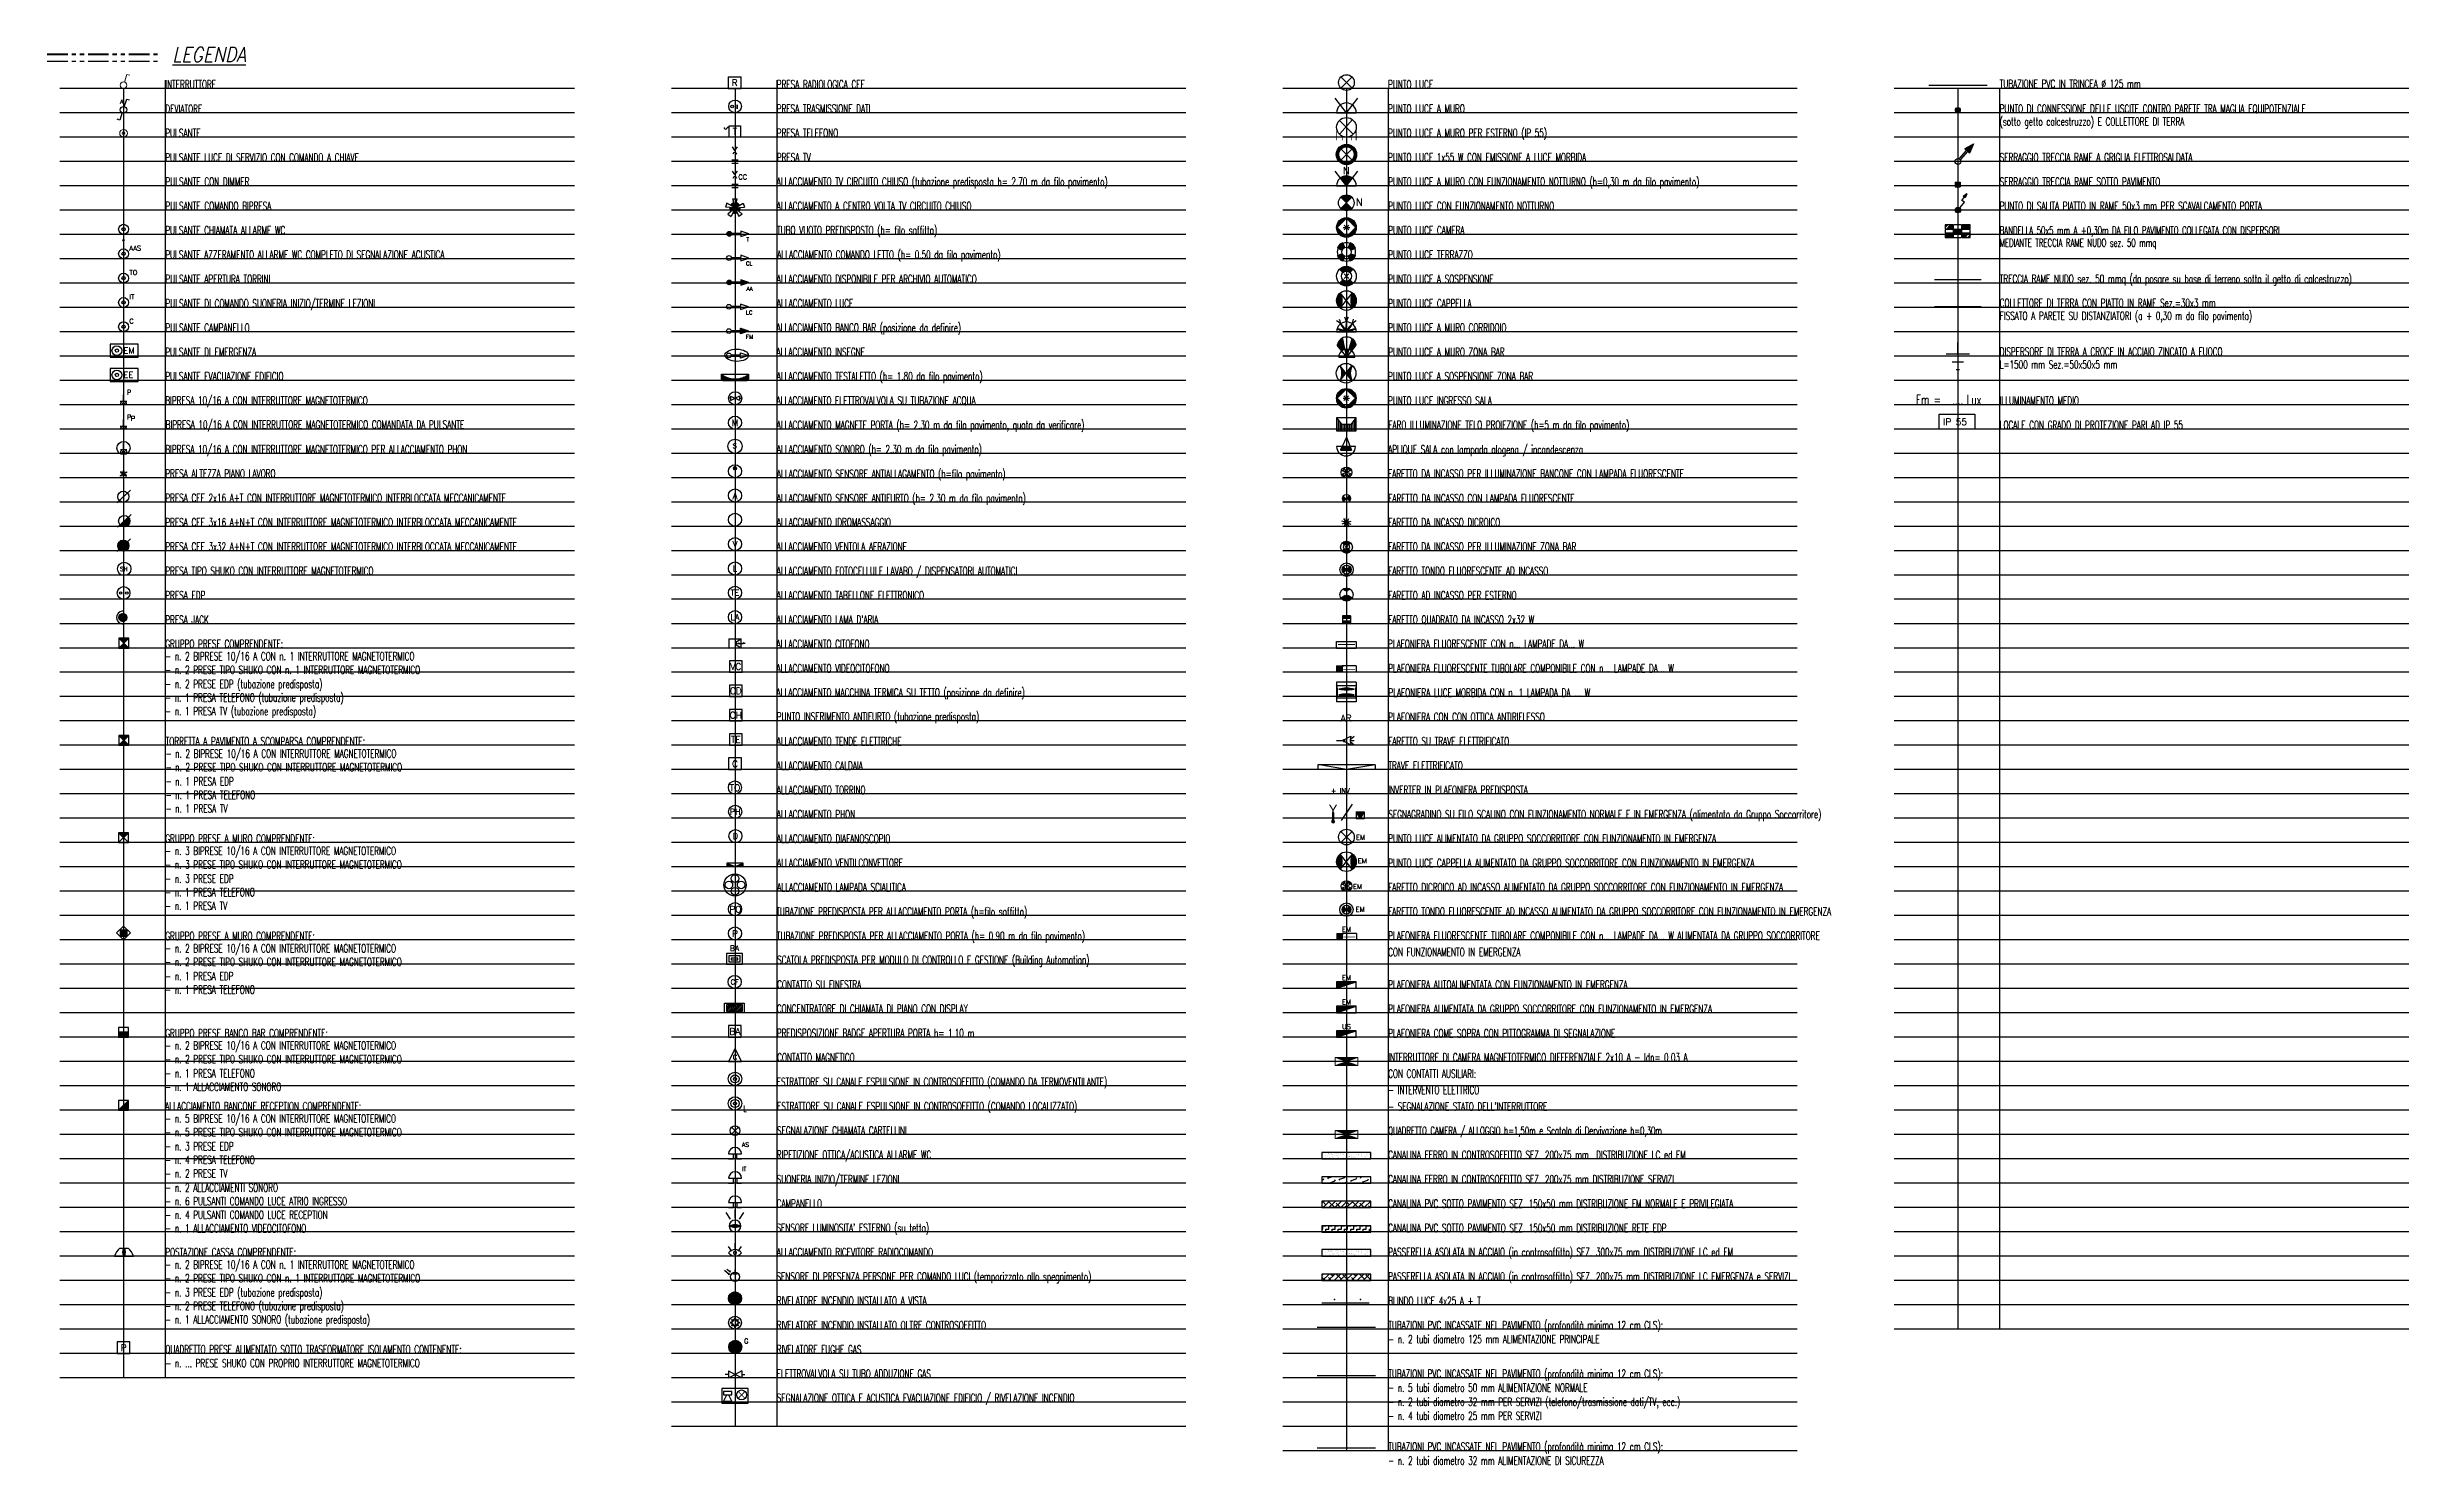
# Model space of a CAD drawing. Extents: x 102 to 7323, y -205 to 4128.
import ezdxf
from ezdxf.enums import TextEntityAlignment as Align

# ---------------------------------------------------------------- set-up
doc = ezdxf.new("R2010")
doc.units = 0
doc.header["$LTSCALE"] = 100
doc.header["$MEASUREMENT"] = 0
doc.header["$PDSIZE"] = 20
for name, pattern in [('ACAD_ISO05W100', [33, 24, -3, 0, -3, 0, -3]), ('BORDER', [44.45, 12.7, -6.35, 12.7, -6.35, 0, -6.35]), ('DASHED', [0.75, 0.5, -0.25]), ('HIDDEN', [0.375, 0.25, -0.125]), ('INGOMBRO', [0.2, 0.1, -0.1]), ('PHANTOM2', [1.25, 0.625, -0.125, 0.125, -0.125, 0.125, -0.125])]:
    doc.linetypes.add(name, pattern=pattern)
doc.layers.get('0').update_dxf_attribs({"linetype": 'CONTINUOUS'})
for name, color, linetype in [('BLINDO', 154, 'CONTINUOUS'), ('CAN', 30, 'CONTINUOUS'), ('CANALINA', 6, 'CONTINUOUS'), ('ELETTR', 4, 'CONTINUOUS'), ('EM', 4, 'CONTINUOUS'), ('EMERGENZA', 4, 'CONTINUOUS'), ('FM', 240, 'CONTINUOUS'), ('GRIGLIA', 3, 'CONTINUOUS'), ('INF', 8, 'CONTINUOUS'), ('INFISSI', 8, 'CONTINUOUS'), ('LC', 3, 'CONTINUOUS'), ('MURI------CAJ', 170, 'CONTINUOUS'), ('PDF _LC', 2, 'CONTINUOUS'), ('QUADRI', 5, 'CONTINUOUS'), ('R', 2, 'CONTINUOUS'), ('RETE', 14, 'CONTINUOUS'), ('RIEMP', 131, 'CONTINUOUS'), ('RIEMP1', 131, 'CONTINUOUS'), ('SANIT', 2, 'CONTINUOUS'), ('SCRITTE', 7, 'CONTINUOUS'), ('SCRITTE1', 90, 'CONTINUOUS'), ('SEGNAGR', 4, 'CONTINUOUS'), ('SER', 204, 'CONTINUOUS'), ('SERVIZI', 204, 'CONTINUOUS'), ('TERRA', 14, 'INGOMBRO'), ('TERRA1', 14, 'CONTINUOUS'), ('TESTI', 7, 'CONTINUOUS'), ('TUB', 14, 'BORDER'), ('VENT', 40, 'CONTINUOUS')]:
    doc.layers.add(name, color=color, linetype=linetype)
doc.styles.add('1', font='SIMPLEX', dxfattribs={"width": 0.65})
doc.styles.add('2', font='SIMPLEX')
doc.styles.add('3', font='ITALIC', dxfattribs={"width": 0.85})
doc.styles.add('ROMANS', font='romans')
doc.styles.add('SYMAP', font='symap')

msp = doc.modelspace()

# ---------------------------------------------------------------- texts
at = {"color": 7, "style": 'ROMANS'}
msp.add_text('G', height=15, dxfattribs=at).set_placement((2232.8, 165.8))
at = {"layer": 'SCRITTE', "style": '1', "width": 0.65}
for s, height, p in [('INTERRUTTORE', 25, (463.2, 4002.5)), ('PRESA RADIOLOGICA CEE', 25, (2332.7, 4002.5)), ('PUNTO LUCE', 25, (4201.9, 4002.4)), ('TUBAZIONE PVC IN TRINCEA %%C 125 mm', 25, (6071.9, 4004.2)), ('DEVIATORE', 25, (463.4, 3927.8)), ('PRESA TRASMISSIONE DATI ', 25, (2332.6, 3928.2)), ('PUNTO LUCE A MURO', 25, (4201.9, 3928.2)), ('PUNTO DI CONNESSIONE DELLE USCITE CONTRO PARETE TRA MAGLIA EQUIPOTENZIALE ', 25, (6071.8, 3928)), ('(sotto getto calcestruzzo) E COLLETTORE DI TERRA', 25, (6071.8, 3888.7)), ('PULSANTE', 25, (463.2, 3853.6)), ('PRESA TELEFONO  ', 25, (2332.7, 3854.2)), ('PUNTO LUCE A MURO PER ESTERNO (IP 55)', 25, (4201.9, 3854)), ('PULSANTE LUCE DI SERVIZIO CON COMANDO A CHIAVE', 25, (463.2, 3779)), ('PRESA TV ', 25, (2333.1, 3779.3)), ('PUNTO LUCE 1x55 W CON EMISSIONE A LUCE MORBIDA', 25, (4201.9, 3779.6)), ('SERRAGGIO TRECCIA RAME A GRIGLIA ELETTROSALDATA', 25, (6071.7, 3779.3)), ('PULSANTE CON DIMMER', 25, (463.6, 3705.1)), ('ALLACCIAMENTO TV CIRCUITO CHIUSO (tubazione predisposta h= 2.70 m da filo pavimento)', 25, (2332.8, 3705)), ('PUNTO LUCE A MURO CON FUNZIONAMENTO NOTTURNO (h=0,30 m da filo pavimento)', 25, (4202.3, 3705)), ('SERRAGGIO TRECCIA RAME SOTTO PAVIMENTO', 25, (6071.9, 3704.9)), ('PULSANTE COMANDO BIPRESA', 25, (463.6, 3630.8)), ('ALLACCIAMENTO A CENTRO VOLTA TV CIRCUITO CHIUSO', 25, (2332.7, 3630.6)), ('PUNTO LUCE CON FUNZIONAMENTO NOTTURNO', 25, (4202.2, 3630.6)), ('PUNTO DI SALITA PIATTO IN RAME 50x3 mm PER SCAVALCAMENTO PORTA', 25, (6071.7, 3630.8)), ('PULSANTE CHIAMATA ALLARME WC', 25, (463.2, 3556.5)), ('TUBO VUOTO PREDISPOSTO (h= filo soffitto) ', 25, (2333.8, 3556.7)), ('PUNTO LUCE CAMERA', 25, (4202.3, 3556.4)), ('BANDELLA 50x5 mm A +0,30m DA FILO PAVIMENTO COLLEGATA CON DISPERSORI ', 24, (6071.9, 3556.4)), ('MEDIANTE TRECCIA RAME NUDO sez. 50 mmq ', 24, (6071.9, 3518.7)), ('PULSANTE AZZERAMENTO ALLARME WC COMPLETO DI SEGNALAZIONE ACUSTICA', 25, (463.2, 3482.1)), ('ALLACCIAMENTO COMANDO LETTO (h= 0.50 da filo pavimento)', 25, (2334, 3482.1)), ('PUNTO LUCE TERRAZZO', 25, (4202.3, 3482)), ('PULSANTE APERTURA TORRINI', 25, (463.5, 3407.4)), ('ALLACCIAMENTO DISPONIBILE PER ARCHIVIO AUTOMATICO', 25, (2332.8, 3407.4)), ('PUNTO LUCE A SOSPENSIONE', 25, (4202.3, 3407.5)), ('TRECCIA RAME NUDO sez. 50 mmq (da posare su base di terreno sotto il getto di calcestruzzo)', 25, (6072.1, 3408)), ('PULSANTE DI COMANDO SUONERIA INIZIO/TERMINE LEZIONI', 25, (463.5, 3332.9)), ('ALLACCIAMENTO LUCE', 25, (2333, 3333.1)), ('PUNTO LUCE CAPPELLA', 25, (4202.3, 3332.9)), ('COLLETTORE DI TERRA CON PIATTO IN RAME Sez.=30x3 mm ', 25, (6072.1, 3334.3)), ('FISSATO A PARETE SU DISTANZIATORI (a + 0,30 m da filo pavimento)', 25, (6072.1, 3295)), ('PULSANTE CAMPANELLO', 25, (463.5, 3258.5)), ('ALLACCIAMENTO BANCO BAR (posizione da definire)', 25, (2332.4, 3258.8)), ('PUNTO LUCE A MURO CORRIDOIO', 25, (4202.3, 3258.8)), ('PULSANTE DI EMERGENZA ', 25, (463.2, 3184.5)), ('ALLACCIAMENTO INSEGNE', 25, (2332.4, 3184.4)), ('PUNTO LUCE A MURO ZONA BAR', 25, (4202.3, 3184.5)), ('DISPERSORE DI TERRA A CROCE IN ACCIAIO ZINCATO A FUOCO', 25, (6072.1, 3185.3)), ('PULSANTE EVACUAZIONE EDIFICIO', 25, (463.2, 3110.2)), ('ALLACCIAMENTO TESTALETTO (h= 1.80 da filo pavimento)', 25, (2332.8, 3110.1)), ('PUNTO LUCE A SOSPENSIONE ZONA BAR', 25, (4201.8, 3110.2)), ('L=1500 mm Sez.=50x50x5 mm', 25, (6072.1, 3146)), ('BIPRESA 10/16 A CON INTERRUTTORE MAGNETOTERMICO ', 25, (463.2, 3036.1)), ('ALLACCIAMENTO ELETTROVALVOLA SU TUBAZIONE ACQUA', 25, (2332.2, 3035.9)), ('PUNTO LUCE INGRESSO SALA', 25, (4201.8, 3035.7)), ('ILLUMINAMENTO MEDIO', 25, (6071.2, 3035.7)), ('BIPRESA 10/16 A CON INTERRUTTORE MAGNETOTERMICO COMANDATA DA PULSANTE', 25, (464.4, 2962.5)), ('ALLACCIAMENTO MAGNETE PORTA (h= 2.30 m da filo pavimento, quota da verificare)', 25, (2332.6, 2961.3)), ('FARO ILLUMINAZIONE TELO PROIEZIONE (h=5 m da filo pavimento)', 25, (4202.8, 2961.5)), ('LOCALE CON GRADO DI PROTEZIONE PARI AD IP 55', 25, (6071.7, 2961.2)), ('BIPRESA 10/16 A CON INTERRUTTORE MAGNETOTERMICO PER ALLACCIAMENTO PHON ', 25, (463.2, 2886.9)), ('ALLACCIAMENTO SONORO (h= 2.30 m da filo pavimento)', 25, (2333.2, 2887.1)), ('APLIQUE SALA con lampada alogena / incandescenza', 25, (4202.2, 2886.7)), ('PRESA ALTEZZA PIANO LAVORO', 25, (463.2, 2813)), ('ALLACCIAMENTO SENSORE ANTIALLAGAMENTO (h=filo pavimento)', 25, (2333.2, 2811.9)), ('FARETTO DA INCASSO PER ILLUMINAZIONE BANCONE CON LAMPADA FLUORESCENTE', 25, (4201.9, 2812.5)), ('PRESA CEE 2x16 A+T CON INTERRUTTORE MAGNETOTERMICO INTERBLOCCATA MECCANICAMENTE', 25, (463.2, 2738.4)), ('ALLACCIAMENTO SENSORE ANTIFURTO (h= 2.30 m da filo pavimento)', 25, (2333.2, 2737.6)), ('FARETTO DA INCASSO CON LAMPADA FLUORESCENTE', 25, (4202.5, 2737.4)), ('PRESA CEE 3x16 A+N+T CON INTERRUTTORE MAGNETOTERMICO INTERBLOCCATA MECCANICAMENTE', 25, (463.2, 2663.9)), ('ALLACCIAMENTO IDROMASSAGGIO', 25, (2333.2, 2664.1)), ('FARETTO DA INCASSO DICROICO', 25, (4202.2, 2663.9)), ('PRESA CEE 3x32 A+N+T CON INTERRUTTORE MAGNETOTERMICO INTERBLOCCATA MECCANICAMENTE', 25, (463.2, 2589.6)), ('ALLACCIAMENTO VENTOLA AERAZIONE', 25, (2332.7, 2589.5)), ('FARETTO DA INCASSO PER ILLUMINAZIONE ZONA BAR', 25, (4202.2, 2589.3)), ('PRESA TIPO SHUKO CON INTERRUTTORE MAGNETOTERMICO', 25, (463.2, 2515.2)), ('ALLACCIAMENTO FOTOCELLULE LAVABO / DISPENSATORI AUTOMATICI', 25, (2332.7, 2514.9)), ('FARETTO TONDO FLUORESCENTE AD INCASSO ', 25, (4202.3, 2515.1)), ('PRESA EDP', 25, (463.1, 2440.9)), ('ALLACCIAMENTO TABELLONE ELETTRONICO', 25, (2332.7, 2440.8)), ('FARETTO AD INCASSO PER ESTERNO', 25, (4202.3, 2440.7)), ('PRESA JACK', 25, (463.2, 2365.9)), ("ALLACCIAMENTO LAMA D'ARIA ", 25, (2332.7, 2366.4)), ('FARETTO QUADRATO DA INCASSO 2x32 W', 25, (4202.3, 2366.3)), ('GRUPPO PRESE COMPRENDENTE:', 25, (463.2, 2292.2)), ('ALLACCIAMENTO CITOFONO', 25, (2332.4, 2291.7)), ('PLAFONIERA FLUORESCENTE CON n... LAMPADE DA... W', 25, (4201.7, 2292.4)), ('- n. 2 BIPRESE 10/16 A CON n. 1 INTERRUTTORE MAGNETOTERMICO', 25, (463.2, 2254.3)), ('ALLACCIAMENTO VIDEOCITOFONO', 25, (2332.4, 2217.4)), ('PLAFONIERA FLUORESCENTE TUBOLARE COMPONIBILE CON n... LAMPADE DA... W', 25, (4202.3, 2217.6)), ('- n. 2 PRESE TIPO SHUKO CON n. 1 INTERRUTTORE MAGNETOTERMICO', 25, (463.2, 2212.8)), ('- n. 2 PRESE EDP (tubazione predisposta)', 25, (463.2, 2169.4)), ('ALLACCIAMENTO MACCHINA TERMICA SU TETTO (posizione da definire)', 25, (2332.2, 2143.7)), ('PLAFONIERA LUCE MORBIDA CON n. 1 LAMPADA DA ... W', 25, (4202.7, 2143.2)), ('- n. 1 PRESA TELEFONO (tubazione predisposta)', 25, (463.2, 2127.9)), ('- n. 1 PRESA TV (tubazione predisposta)', 25, (463.2, 2086.4)), ('PUNTO INSERIMENTO ANTIFURTO (tubazione predisposta)', 25, (2332.7, 2070.1)), ('PLAFONIERA CON CON OTTICA ANTIRIFLESSO', 25, (4202.2, 2068.9)), ('TORRETTA A PAVIMENTO A SCOMPARSA COMPRENDENTE:', 25, (464.4, 1994.6)), ('- n. 2 BIPRESE 10/16 A CON INTERRUTTORE MAGNETOTERMICO', 25, (464.4, 1956.7)), ('ALLACCIAMENTO TENDE ELETTRICHE', 25, (2332.8, 1994.3)), ('FARETTO SU TRAVE ELETTRIFICATO', 25, (4202.3, 1994.6)), ('- n. 2 PRESE TIPO SHUKO CON INTERRUTTORE MAGNETOTERMICO', 25, (464.4, 1915.2)), ('- n. 1 PRESA EDP', 25, (464.4, 1871.8)), ('ALLACCIAMENTO CALDAIA', 25, (2332.8, 1919.9)), ('TRAVE ELETTRIFICATO', 25, (4202.7, 1920.3)), ('- n. 1 PRESA TELEFONO', 25, (464.4, 1830.3)), ('- n. 1 PRESA TV', 25, (464.4, 1788.8)), ('ALLACCIAMENTO TORRINO', 25, (2333.1, 1845.5)), ('INVERTER IN PLAFONIERA PREDISPOSTA', 25, (4202.3, 1845.9)), ('ALLACCIAMENTO PHON', 25, (2332.9, 1771.5)), ('SEGNAGRADINO SU FILO SCALINO CON FUNZIONAMENTO NORMALE E IN EMERGENZA (alimentato da Gruppo Soccorritore)', 25, (4202.7, 1771.5)), ('GRUPPO PRESE A MURO COMPRENDENTE:', 25, (463.3, 1697.2)), ('- n. 3 BIPRESE 10/16 A CON INTERRUTTORE MAGNETOTERMICO', 25, (463.3, 1659.3)), ('ALLACCIAMENTO DIAFANOSCOPIO', 25, (2333.3, 1696.8)), ('PUNTO LUCE ALIMENTATO DA GRUPPO SOCCORRITORE CON FUNZIONAMENTO IN EMERGENZA ', 25, (4202.2, 1697.4)), ('- n. 3 PRESE TIPO SHUKO CON INTERRUTTORE MAGNETOTERMICO', 25, (463.3, 1617.8)), ('- n. 3 PRESE EDP', 25, (463.3, 1574.3)), ('ALLACCIAMENTO VENTILCONVETTORE', 25, (2333.7, 1622.9)), ('PUNTO LUCE CAPPELLA ALIMENTATO DA GRUPPO SOCCORRITORE CON FUNZIONAMENTO IN EMERGENZA ', 25, (4202.2, 1622.5)), ('- n. 1 PRESA TELEFONO', 25, (463.3, 1532.9)), ('- n. 1 PRESA TV', 25, (463.3, 1491.4)), ('ALLACCIAMENTO LAMPADA SCIALITICA', 25, (2334.2, 1548.2)), ('FARETTO DICROICO AD INCASSO ALIMENTATO DA GRUPPO SOCCORRITORE CON FUNZIONAMENTO IN EMERGENZA ', 25, (4202.2, 1548.3)), ('TUBAZIONE PREDISPOSTA PER ALLACCIAMENTO PORTA (h=filo soffitto)', 25, (2331.1, 1473.9)), ('FARETTO TONDO FLUORESCENTE AD INCASSO ALIMENTATO DA GRUPPO SOCCORRITORE CON FUNZIONAMENTO IN EMERGENZA ', 25, (4202.2, 1474.2)), ('GRUPPO PRESE A MURO COMPRENDENTE:', 25, (463.3, 1399.4)), ('- n. 2 BIPRESE 10/16 A CON INTERRUTTORE MAGNETOTERMICO', 25, (463.3, 1361.5)), ('TUBAZIONE PREDISPOSTA PER ALLACCIAMENTO PORTA (h= 0.90 m da filo pavimento)', 25, (2333.1, 1399.6)), ('CON FUNZIONAMENTO IN EMERGENZA ', 25, (4202.2, 1350)), ('PLAFONIERA FLUORESCENTE TUBOLARE COMPONIBILE CON n... LAMPADE DA... W ALIMENTATA DA GRUPPO SOCCORRITORE ', 25, (4202.2, 1400)), ('- n. 2 PRESE TIPO SHUKO CON INTERRUTTORE MAGNETOTERMICO', 25, (463.3, 1320)), ('- n. 1 PRESA EDP', 25, (463.3, 1276.5)), ('SCATOLA PREDISPOSTA PER MODULO DI CONTROLLO E GESTIONE (Building Automation)', 25, (2334.1, 1326.1)), ('- n. 1 PRESA TELEFONO', 25, (463.3, 1235.1)), ('CONTATTO SU FINESTRA', 25, (2334.1, 1251)), ('PLAFONIERA AUTOALIMENTATA CON FUNZIONAMENTO IN EMERGENZA ', 25, (4202.2, 1250.9)), ('CONCENTRATORE DI CHIAMATA DI PIANO CON DISPLAY', 25, (2333.1, 1176.8)), ('PLAFONIERA ALIMENTATA DA GRUPPO SOCCORRITORE CON FUNZIONAMENTO IN EMERGENZA ', 25, (4202.2, 1176.5)), ('GRUPPO PRESE BANCO BAR COMPRENDENTE:', 25, (463.3, 1102.3)), ('- n. 2 BIPRESE 10/16 A CON INTERRUTTORE MAGNETOTERMICO', 25, (463.3, 1064.4)), ('PREDISPOSIZIONE BADGE APERTURA PORTA h= 1.10 m', 25, (2333.1, 1102.4)), ('PLAFONIERA COME SOPRA CON PITTOGRAMMA DI SEGNALAZIONE', 25, (4202.2, 1101.8)), ('- n. 2 PRESE TIPO SHUKO CON INTERRUTTORE MAGNETOTERMICO', 25, (463.3, 1022.9)), ('CONTATTO MAGNETICO', 25, (2334.1, 1028.1)), ('INTERRUTTORE DI CAMERA MAGNETOTERMICO DIFFERENZIALE 2x10 A - Idn= 0.03 A', 25, (4202.2, 1028.2)), ('- n. 1 PRESA TELEFONO', 25, (463.3, 979.4)), ('- n. 1 ALLACCIAMENTO SONORO', 25, (463.3, 938)), ('ESTRATTORE SU CANALE ESPULSIONE IN CONTROSOFFITTO (COMANDO DA TERMOVENTILANTE)', 25, (2332.6, 953.5)), ('CON CONTATTI AUSILIARI:', 25, (4202.2, 978.2)), ('- INTERVENTO ELETTRICO', 25, (4202.2, 928.2)), ('ALLACCIAMENTO BANCONE RECEPTION COMPRENDENTE:', 25, (463.2, 879.1)), ('- n. 5 BIPRESE 10/16 A CON INTERRUTTORE MAGNETOTERMICO', 25, (463.2, 841.2)), ('L', 18.8, (2230.3, 874.5)), ('ESTRATTORE SU CANALE ESPULSIONE IN CONTROSOFFITTO (COMANDO LOCALIZZATO)', 25, (2333.6, 879)), ("- SEGNALAZIONE STATO DELL'INTERRUTTORE", 25, (4202.2, 878.2)), ('- n. 5 PRESE TIPO SHUKO CON INTERRUTTORE MAGNETOTERMICO', 25, (463.2, 799.7)), ('SEGNALAZIONE CHIAMATA CARTELLINI', 25, (2333.6, 804.6)), ('QUADRETTO CAMERA / ALLOGGIO h=1,50m e Scatola di Dervivazione h=0,30m', 24, (4202.2, 804.8)), ('- n. 3 PRESE EDP', 25, (463.2, 756.3)), ('- n. 4 PRESA TELEFONO', 25, (463.2, 714.8)), ('RIPETIZIONE OTTICA/ACUSTICA ALLARME WC', 25, (2332.9, 730.5)), ('CANALINA FERRO IN CONTROSOFFITTO SEZ. 200x75 mm  DISTRIBUZIONE LC ed FM', 25, (4202.2, 730.3)), ('- n. 2 PRESE TV', 25, (463.2, 673.3)), ('- n. 2 ALLACCIAMENTI SONORO', 25, (463.2, 629.9)), ('SUONERIA INIZIO/TERMINE LEZIONI', 25, (2332.6, 655.7)), ('CANALINA FERRO IN CONTROSOFFITTO SEZ. 200x75 mm DISTRIBUZIONE SERVIZI', 25, (4202.2, 655.8)), ('- n. 6 PULSANTI COMANDO LUCE ATRIO INGRESSO', 25, (463.2, 588.4)), ('CAMPANELLO', 25, (2332.6, 581.4)), ('CANALINA PVC SOTTO PAVIMENTO SEZ. 150x50 mm DISTRIBUZIONE FM NORMALE E PRIVILEGIATA', 25, (4202.2, 581.2)), ('- n. 4 PULSANTI COMANDO LUCE RECEPTION ', 25, (463.2, 546.9)), ('- n. 1 ALLACCIAMENTO VIDEOCITOFONO', 25, (463.2, 505.5)), ("SENSORE LUMINOSITA' ESTERNO (su tetto)", 25, (2332.1, 507.2)), ('CANALINA PVC SOTTO PAVIMENTO SEZ. 150x50 mm DISTRIBUZIONE RETE EDP', 25, (4202.2, 506.7)), ('POSTAZIONE CASSA COMPRENDENTE:', 25, (463.2, 432.9)), ('ALLACCIAMENTO RICEVITORE RADIOCOMANDO', 25, (2332.9, 432.8)), ('PASSERELLA ASOLATA IN ACCIAIO (in controsoffitto) SEZ. 300x75 mm DISTRIBUZIONE LC ed FM', 25, (4202.2, 433.1)), ('- n. 2 BIPRESE 10/16 A CON n. 1 INTERRUTTORE MAGNETOTERMICO', 25, (463.2, 394.6)), ('- n. 2 PRESE TIPO SHUKO CON n. 1 INTERRUTTORE MAGNETOTERMICO', 25, (463.2, 353.1)), ('SENSORE DI PRESENZA PERSONE PER COMANDO LUCI (temporizzato allo spegnimento)', 25, (2332.1, 358.3)), ('PASSERELLA ASOLATA IN ACCIAIO (in controsoffitto) SEZ. 200x75 mm DISTRIBUZIONE LC EMERGENZA e SERVIZI ', 25, (4202.2, 358.5)), ('- n. 3 PRESE EDP (tubazione predisposta)', 25, (463.2, 309.7)), ('- n. 2 PRESE TELEFONO (tubazione predisposta)', 25, (463.2, 268.2)), ('RIVELATORE INCENDIO INSTALLATO A VISTA', 25, (2332.7, 284.2)), ('BLINDO LUCE 4x25 A + T ', 25, (4202.2, 284)), ('- n. 1 ALLACCIAMENTO SONORO (tubazione predisposta)', 25, (463.2, 226.7)), ('RIVELATORE INCENDIO INSTALLATO OLTRE CONTROSOFFITTO', 25, (2332.7, 209.6)), ('TUBAZIONI PVC INCASSATE NEL PAVIMENTO (profondità minima 12 cm CLS):', 25, (4202.4, 209.7)), ('QUADRETTO PRESE ALIMENTATO SOTTO TRASFORMATORE ISOLAMENTO CONTENENTE:', 25, (463.4, 135.7)), ('RIVELATORE FUGHE GAS', 25, (2332.7, 135.5)), ('- n. 2 tubi diametro 125 mm ALIMENTAZIONE PRINCIPALE', 25, (4202.4, 166.8)), ('- n. ... PRESE SHUKO CON PROPRIO INTERRUTTORE MAGNETOTERMICO', 25, (463.4, 93.5)), ('ELETTROVALVOLA SU TUBO ADDUZIONE GAS', 25, (2332.7, 61.1)), ('TUBAZIONI PVC INCASSATE NEL PAVIMENTO (profondità minima 12 cm CLS):', 25, (4202.4, 61.2)), ('SEGNALAZIONE OTTICA E ACUSTICA EVACUAZIONE EDIFICIO / RIVELAZIONE INCENDIO', 25, (2332.9, -12.8)), ('- n. 5 tubi diametro 50 mm ALIMENTAZIONE NORMALE', 25, (4202.4, 18.3)), ('- n. 2 tubi diametro 32 mm PER SERVIZI (telefono/trasmissione dati/TV, ecc.)', 25, (4202.4, -24.6)), ('- n. 4 tubi diametro 25 mm PER SERVIZI', 25, (4202.4, -67.5)), ('TUBAZIONI PVC INCASSATE NEL PAVIMENTO (profondità minima 12 cm CLS):', 25, (4202.4, -161.7)), ('- n. 2 tubi diametro 32 mm ALIMENTAZIONE DI SICUREZZA', 25, (4202.4, -204.6))]:
    msp.add_text(s, height=height, dxfattribs=at).set_placement(p)
at = {"layer": 'SCRITTE'}
for s, height, style, p in [('N', 22.3, '2', (4074.1, 3740)), ('N', 22.3, '2', (4114.4, 3644.1)), ('EM', 15, 'ROMANS', (4117.9, 1705.7)), ('EM', 15, 'ROMANS', (4123.2, 1634)), ('EM', 15, 'ROMANS', (4108.5, 1555.6)), ('EM', 15, 'ROMANS', (4116.9, 1486)), ('EM', 15, 'ROMANS', (4075.1, 1424.7)), ('EM', 15, 'ROMANS', (4074.7, 1276.7))]:
    msp.add_text(s, height=height, dxfattribs=dict(at, style=style)).set_placement(p, align=Align.CENTER)
at = {"layer": 'SCRITTE', "style": 'ROMANS'}
for s, height, p in [('T', 12.1, (2239.8, 3534.6)), ('AAS', 15, (353.4, 3506.6)), ('CL', 12.11, (2238.6, 3461.2)), ('TO', 15, (353.4, 3432.3)), ('AA', 12.11, (2240.3, 3383.9)), ('IT', 15, (353.4, 3357.9)), ('LC', 12.11, (2238.7, 3311.3)), ('C', 15, (353.4, 3283.5)), ('FM', 12.11, (2238.7, 3236.9)), ('P', 15, (357.8, 2986.1))]:
    msp.add_text(s, height=height, dxfattribs=at).set_placement(p)
at = {"layer": 'SCRITTE1', "style": '3', "width": 0.85}
msp.add_text('%%uLEGENDA', height=45, dxfattribs=at).set_placement((597.1, 4083.4), align=Align.CENTER)
at = {"layer": 'SEGNAGR', "color": 4, "style": 'ROMANS'}
msp.add_text('+ INV', height=15, dxfattribs=at).set_placement((4027.2, 1848.3))
at = {"layer": 'SER', "style": 'ROMANS'}
for s, p in [('I', (2205.2, 2673.4)), ('TO', (2204.9, 1854.9)), ('PO', (2206.3, 1483.3)), ('P', (2205.2, 1408.8))]:
    msp.add_text(s, height=20, dxfattribs=at).set_placement(p, align=Align.CENTER)
at = {"layer": 'SERVIZI', "style": 'ROMANS'}
for s, p in [('R', (2204.1, 4010)), ('VC', (2207.6, 2225.3)), ('CD', (2207.6, 2150.9)), ('TE', (2207.6, 2002.2)), ('C', (2205.3, 1927.8)), ('BA', (2204.9, 1109.8)), ('P', (335.8, 143))]:
    msp.add_text(s, height=20, dxfattribs=at).set_placement(p, align=Align.CENTER)

# ---------------------------------------------------------------- blocks, each defined once
blk = doc.blocks.new('Ffune')
for p, q in [((0, 0), (21.6, 0)), ((21.6, 0), (21.6, 2.7)), ((21.6, 2.7), (24.8, 2.7)), ((21.6, 0), (21.6, -2.7)), ((24.8, 2.7), (43.8, 13.4)), ((24.8, 2.7), (24.8, -2.7)), ((42.1, 3.5), (53.7, 13.6)), ((0, 0), (21.6, 0)), ((21.6, -2.7), (24.8, -2.7)), ((24.8, -2.7), (43.8, -13.4)), ((42, 0), (54.2, 0)), ((42.1, -3.5), (53.7, -13.6))]:
    blk.add_line(p, q)
blk.add_arc((94.7, 0), 52.7, 165.24693, 194.75307)
blk = doc.blocks.new('*X65')
at = {"color": 0}
for p, q in [((87, 88.95), (89.05, 91)), ((87, 89.13), (88.87, 91)), ((87.01, 88.78), (89.22, 90.99)), ((87.03, 89.32), (88.68, 90.97)), ((87.04, 88.63), (89.37, 90.96)), ((87.07, 88.48), (89.52, 90.93)), ((87.08, 89.55), (88.45, 90.92)), ((87.11, 88.35), (89.65, 90.89)), ((87.16, 88.22), (89.78, 90.84)), ((87.18, 89.83), (88.17, 90.82)), ((87.21, 88.1), (89.9, 90.79)), ((87.28, 87.98), (90.02, 90.72)), ((87.35, 87.88), (90.12, 90.65)), ((87.42, 87.77), (90.23, 90.58)), ((87.5, 87.68), (90.32, 90.5)), ((87.59, 87.59), (90.41, 90.41)), ((87.68, 87.5), (90.5, 90.32)), ((87.77, 87.42), (90.58, 90.23)), ((87.88, 87.35), (90.65, 90.12)), ((87.98, 87.28), (90.72, 90.02)), ((88.1, 87.21), (90.79, 89.9)), ((88.22, 87.16), (90.84, 89.78)), ((88.35, 87.11), (90.89, 89.65)), ((88.48, 87.07), (90.93, 89.52)), ((88.63, 87.04), (90.96, 89.37)), ((88.78, 87.01), (90.99, 89.22)), ((88.95, 87), (91, 89.05)), ((89.13, 87), (91, 88.87)), ((89.32, 87.03), (90.97, 88.68)), ((89.55, 87.08), (90.92, 88.45)), ((89.83, 87.18), (90.82, 88.17))]:
    blk.add_line(p, q, dxfattribs=at)
blk = doc.blocks.new('*X45')
at = {"color": 0}
for p, q in [((-3423.3, 2370.2), (-3418.7, 2374.8)), ((-3423, 2370.6), (-3418.8, 2374.9)), ((-3422.8, 2371.1), (-3418.8, 2375)), ((-3422.5, 2371.5), (-3418.9, 2375.1)), ((-3422.3, 2371.9), (-3419, 2375.2)), ((-3422.1, 2372.3), (-3419, 2375.4)), ((-3421.8, 2372.7), (-3419.1, 2375.5)), ((-3421.6, 2373.2), (-3419.2, 2375.6)), ((-3421.3, 2373.6), (-3419.2, 2375.7)), ((-3421.1, 2374), (-3419.3, 2375.8)), ((-3420.9, 2374.4), (-3419.4, 2375.9)), ((-3420.6, 2374.8), (-3419.4, 2376)), ((-3420.4, 2375.2), (-3419.5, 2376.1)), ((-3420.1, 2375.7), (-3419.6, 2376.2)), ((-3419.9, 2376.1), (-3419.6, 2376.4)), ((-3430.8, 2357.3), (-3416.7, 2371.3)), ((-3430.7, 2357.2), (-3416.6, 2371.2)), ((-3430.5, 2357.7), (-3416.8, 2371.4)), ((-3430.5, 2357.2), (-3416.6, 2371.1)), ((-3430.3, 2358.1), (-3416.8, 2371.5)), ((-3430.3, 2357.2), (-3416.5, 2371)), ((-3430.1, 2357.2), (-3416.4, 2370.9)), ((-3430, 2358.5), (-3416.9, 2371.7)), ((-3430, 2357.2), (-3416.4, 2370.8)), ((-3429.8, 2358.9), (-3417, 2371.8)), ((-3429.8, 2357.2), (-3416.3, 2370.6)), ((-3429.6, 2359.4), (-3417, 2371.9)), ((-3429.6, 2357.2), (-3416.3, 2370.5)), ((-3429.4, 2357.2), (-3416.2, 2370.4)), ((-3429.3, 2359.8), (-3417.1, 2372)), ((-3429.2, 2357.2), (-3416.1, 2370.3)), ((-3429.1, 2360.2), (-3417.2, 2372.1)), ((-3429.1, 2357.2), (-3416.1, 2370.2)), ((-3428.9, 2357.2), (-3416, 2370.1)), ((-3428.8, 2360.6), (-3417.2, 2372.2)), ((-3428.7, 2357.2), (-3415.9, 2370)), ((-3428.6, 2361), (-3417.3, 2372.3)), ((-3428.5, 2357.2), (-3415.9, 2369.9)), ((-3428.4, 2357.2), (-3415.8, 2369.7)), ((-3428.3, 2361.4), (-3417.4, 2372.4)), ((-3428.2, 2357.2), (-3415.7, 2369.6)), ((-3428.1, 2361.9), (-3417.4, 2372.6)), ((-3428, 2357.2), (-3415.7, 2369.5)), ((-3427.9, 2362.3), (-3417.5, 2372.7)), ((-3427.8, 2357.2), (-3415.6, 2369.4)), ((-3427.7, 2357.2), (-3415.5, 2369.3)), ((-3427.6, 2362.7), (-3417.5, 2372.8)), ((-3427.5, 2357.2), (-3415.5, 2369.2)), ((-3427.4, 2363.1), (-3417.6, 2372.9)), ((-3427.3, 2357.2), (-3415.4, 2369.1)), ((-3427.1, 2363.5), (-3417.7, 2373)), ((-3427.1, 2357.2), (-3415.3, 2369)), ((-3427, 2357.2), (-3415.3, 2368.9)), ((-3426.9, 2364), (-3417.7, 2373.1)), ((-3426.8, 2357.2), (-3415.2, 2368.7)), ((-3426.7, 2364.4), (-3417.8, 2373.2)), ((-3426.6, 2357.2), (-3415.2, 2368.6)), ((-3426.4, 2364.8), (-3417.9, 2373.3)), ((-3426.4, 2357.2), (-3415.1, 2368.5)), ((-3426.2, 2365.2), (-3417.9, 2373.4)), ((-3426.2, 2357.2), (-3415, 2368.4)), ((-3426.1, 2357.2), (-3415, 2368.3)), ((-3425.9, 2365.6), (-3418, 2373.6)), ((-3425.9, 2357.2), (-3414.9, 2368.2)), ((-3425.7, 2366), (-3418.1, 2373.7)), ((-3425.7, 2357.2), (-3414.8, 2368.1)), ((-3425.5, 2357.2), (-3414.8, 2368)), ((-3425.4, 2366.5), (-3418.1, 2373.8)), ((-3425.4, 2357.2), (-3414.7, 2367.8)), ((-3425.2, 2366.9), (-3418.2, 2373.9)), ((-3425.2, 2357.2), (-3414.6, 2367.7)), ((-3425, 2367.3), (-3418.3, 2374)), ((-3425, 2357.2), (-3414.6, 2367.6)), ((-3424.8, 2357.2), (-3414.5, 2367.5)), ((-3424.7, 2367.7), (-3418.3, 2374.1)), ((-3424.7, 2357.2), (-3414.4, 2367.4)), ((-3424.5, 2368.1), (-3418.4, 2374.2)), ((-3424.5, 2357.2), (-3414.4, 2367.3)), ((-3424.3, 2357.2), (-3414.3, 2367.2)), ((-3424.2, 2368.6), (-3418.5, 2374.3)), ((-3424.1, 2357.2), (-3414.2, 2367.1)), ((-3424, 2369), (-3418.5, 2374.5)), ((-3423.9, 2357.2), (-3414.2, 2366.9)), ((-3423.8, 2369.4), (-3418.6, 2374.6)), ((-3423.8, 2357.2), (-3414.1, 2366.8)), ((-3423.6, 2357.2), (-3414.1, 2366.7)), ((-3423.5, 2369.8), (-3418.6, 2374.7)), ((-3423.4, 2357.2), (-3414, 2366.6)), ((-3423.2, 2357.2), (-3413.9, 2366.5)), ((-3423.1, 2357.2), (-3413.9, 2366.4)), ((-3422.9, 2357.2), (-3413.8, 2366.3)), ((-3422.7, 2357.2), (-3413.7, 2366.2)), ((-3422.5, 2357.2), (-3413.7, 2366.1)), ((-3422.4, 2357.2), (-3413.6, 2365.9)), ((-3422.2, 2357.2), (-3413.5, 2365.8)), ((-3422, 2357.2), (-3413.5, 2365.7)), ((-3421.8, 2357.2), (-3413.4, 2365.6)), ((-3421.6, 2357.2), (-3413.3, 2365.5)), ((-3421.5, 2357.2), (-3413.3, 2365.4)), ((-3421.3, 2357.2), (-3413.2, 2365.3)), ((-3421.1, 2357.2), (-3413.1, 2365.2)), ((-3420.9, 2357.2), (-3413.1, 2365)), ((-3420.8, 2357.2), (-3413, 2364.9)), ((-3420.6, 2357.2), (-3413, 2364.8)), ((-3420.4, 2357.2), (-3412.9, 2364.7)), ((-3420.2, 2357.2), (-3412.8, 2364.6)), ((-3420.1, 2357.2), (-3412.8, 2364.5)), ((-3419.9, 2357.2), (-3412.7, 2364.4)), ((-3419.7, 2357.2), (-3412.6, 2364.3)), ((-3419.5, 2357.2), (-3412.6, 2364.1)), ((-3419.3, 2357.2), (-3412.5, 2364)), ((-3419.2, 2357.2), (-3412.4, 2363.9)), ((-3419, 2357.2), (-3412.4, 2363.8)), ((-3418.8, 2357.2), (-3412.3, 2363.7)), ((-3418.6, 2357.2), (-3412.2, 2363.6)), ((-3418.5, 2357.2), (-3412.2, 2363.5)), ((-3418.3, 2357.2), (-3412.1, 2363.4)), ((-3418.1, 2357.2), (-3412, 2363.2)), ((-3417.9, 2357.2), (-3412, 2363.1)), ((-3417.8, 2357.2), (-3411.9, 2363)), ((-3417.6, 2357.2), (-3411.9, 2362.9)), ((-3417.4, 2357.2), (-3411.8, 2362.8)), ((-3417.2, 2357.2), (-3411.7, 2362.7)), ((-3417.1, 2357.2), (-3411.7, 2362.6)), ((-3416.9, 2357.2), (-3411.6, 2362.5)), ((-3416.7, 2357.2), (-3411.5, 2362.4)), ((-3416.5, 2357.2), (-3411.5, 2362.2)), ((-3416.3, 2357.2), (-3411.4, 2362.1)), ((-3416.2, 2357.2), (-3411.3, 2362)), ((-3416, 2357.2), (-3411.3, 2361.9)), ((-3415.8, 2357.2), (-3411.2, 2361.8)), ((-3415.6, 2357.2), (-3411.1, 2361.7)), ((-3415.5, 2357.2), (-3411.1, 2361.6)), ((-3415.3, 2357.2), (-3411, 2361.5)), ((-3415.1, 2357.2), (-3410.9, 2361.3)), ((-3414.9, 2357.2), (-3410.9, 2361.2)), ((-3414.8, 2357.2), (-3410.8, 2361.1)), ((-3414.6, 2357.2), (-3410.8, 2361)), ((-3414.4, 2357.2), (-3410.7, 2360.9)), ((-3414.2, 2357.2), (-3410.6, 2360.8)), ((-3414, 2357.2), (-3410.6, 2360.7)), ((-3413.9, 2357.2), (-3410.5, 2360.6)), ((-3413.7, 2357.2), (-3410.4, 2360.4)), ((-3413.5, 2357.2), (-3410.4, 2360.3)), ((-3413.3, 2357.2), (-3410.3, 2360.2)), ((-3413.2, 2357.2), (-3410.2, 2360.1)), ((-3413, 2357.2), (-3410.2, 2360)), ((-3412.8, 2357.2), (-3410.1, 2359.9)), ((-3412.6, 2357.2), (-3410, 2359.8)), ((-3412.5, 2357.2), (-3410, 2359.7)), ((-3412.3, 2357.2), (-3409.9, 2359.5)), ((-3412.1, 2357.2), (-3409.8, 2359.4)), ((-3411.9, 2357.2), (-3409.8, 2359.3)), ((-3411.7, 2357.2), (-3409.7, 2359.2)), ((-3411.6, 2357.2), (-3409.7, 2359.1)), ((-3411.4, 2357.2), (-3409.6, 2359)), ((-3411.2, 2357.2), (-3409.5, 2358.9)), ((-3411, 2357.2), (-3409.5, 2358.8)), ((-3410.9, 2357.2), (-3409.4, 2358.7)), ((-3410.7, 2357.2), (-3409.3, 2358.5)), ((-3410.5, 2357.2), (-3409.3, 2358.4)), ((-3410.3, 2357.2), (-3409.2, 2358.3)), ((-3410.2, 2357.2), (-3409.1, 2358.2)), ((-3410, 2357.2), (-3409.1, 2358.1)), ((-3409.8, 2357.2), (-3409, 2358)), ((-3409.6, 2357.2), (-3408.9, 2357.9)), ((-3409.4, 2357.2), (-3408.9, 2357.8)), ((-3409.3, 2357.2), (-3408.8, 2357.6)), ((-3409.1, 2357.2), (-3408.7, 2357.5)), ((-3408.9, 2357.2), (-3408.7, 2357.4)), ((-3408.7, 2357.2), (-3408.6, 2357.3)), ((-3408.6, 2357.2), (-3408.6, 2357.2))]:
    blk.add_line(p, q, dxfattribs=at)
blk = doc.blocks.new('fagrad')
for p, q in [((-12.5, 0), (-12.5, -21.7)), ((12.5, 0), (-12.5, 0)), ((-12.5, -21.7), (12.5, -21.7)), ((12.5, 0), (12.5, -21.7))]:
    blk.add_line(p, q)
blk.add_lwpolyline([(12.5, 0), (-12.5, 0), (0, -21.7)], close=True)
at = {"layer": 'SANIT', "xscale": 1.124999999999682, "yscale": 1.124999999999682, "zscale": 1.124999999999682, "rotation": 179.9999063873697}
blk.add_blockref('*X45', (-3847.1, 2651.8), dxfattribs=at)
blk = doc.blocks.new('Serp')
for p, q in [((27, 1.4), (4.3, 1.4)), ((27, -1.6), (4.3, -1.6)), ((27, -0.1), (4.6, -0.1))]:
    blk.add_line(p, q)
for radius in [4.48, 2.96, 1.44]:
    blk.add_circle((0, 0), radius)
at = {"style": 'SYMAP'}
blk.add_text('Y', height=30.4, rotation=270, dxfattribs=at).set_placement((36, -0.1), align=Align.MIDDLE)
blk = doc.blocks.new('*X31')
at = {"color": 0}
for p, q in [((-937, 1057), (-924, 1070)), ((-937, 1057), (-924, 1070)), ((-937, 1058), (-924, 1070)), ((-937, 1058), (-924, 1070)), ((-937, 1058), (-925, 1070)), ((-937, 1058), (-925, 1070)), ((-937, 1058), (-925, 1070)), ((-937, 1058), (-925, 1070)), ((-937, 1059), (-925, 1070)), ((-937, 1059), (-925, 1070)), ((-937, 1059), (-926, 1070)), ((-937, 1059), (-926, 1070)), ((-937, 1059), (-926, 1070)), ((-937, 1059), (-926, 1070)), ((-937, 1059), (-926, 1070)), ((-937, 1060), (-926, 1070)), ((-937, 1060), (-926, 1070)), ((-937, 1060), (-927, 1070)), ((-937, 1060), (-927, 1070)), ((-937, 1060), (-927, 1070)), ((-937, 1060), (-927, 1070)), ((-937, 1061), (-927, 1070)), ((-937, 1061), (-928, 1070)), ((-937, 1061), (-928, 1070)), ((-937, 1061), (-928, 1070)), ((-937, 1061), (-928, 1070)), ((-937, 1062), (-928, 1070)), ((-937, 1062), (-929, 1070)), ((-937, 1062), (-929, 1070)), ((-937, 1062), (-929, 1070)), ((-937, 1063), (-929, 1070)), ((-937, 1063), (-929, 1070)), ((-936, 1056), (-923, 1070)), ((-936, 1057), (-923, 1070)), ((-936, 1057), (-923, 1070)), ((-936, 1057), (-924, 1070)), ((-936, 1057), (-924, 1070)), ((-936, 1057), (-924, 1070)), ((-936, 1057), (-924, 1070)), ((-936, 1063), (-930, 1070)), ((-936, 1063), (-930, 1070)), ((-936, 1064), (-930, 1070)), ((-936, 1064), (-931, 1070)), ((-936, 1055), (-922, 1069)), ((-936, 1055), (-922, 1069)), ((-936, 1055), (-922, 1069)), ((-936, 1055), (-922, 1069)), ((-936, 1055), (-922, 1069)), ((-936, 1056), (-922, 1069)), ((-936, 1056), (-922, 1069)), ((-936, 1056), (-922, 1069)), ((-936, 1056), (-923, 1069)), ((-936, 1056), (-923, 1069)), ((-936, 1056), (-923, 1069)), ((-936, 1056), (-923, 1069)), ((-936, 1064), (-931, 1069)), ((-936, 1064), (-931, 1069)), ((-936, 1065), (-932, 1069)), ((-936, 1065), (-932, 1069)), ((-935, 1055), (-921, 1069)), ((-935, 1055), (-921, 1069)), ((-935, 1055), (-921, 1069)), ((-935, 1055), (-922, 1069)), ((-935, 1066), (-932, 1069)), ((-935, 1054), (-920, 1068)), ((-935, 1054), (-920, 1068)), ((-935, 1054), (-921, 1068)), ((-935, 1054), (-921, 1068)), ((-935, 1054), (-921, 1068)), ((-935, 1054), (-921, 1068)), ((-935, 1054), (-921, 1068)), ((-935, 1054), (-921, 1068)), ((-935, 1054), (-921, 1068)), ((-935, 1066), (-933, 1068)), ((-934, 1053), (-920, 1068)), ((-934, 1053), (-920, 1068)), ((-934, 1053), (-920, 1068)), ((-934, 1054), (-920, 1068)), ((-934, 1053), (-920, 1067)), ((-934, 1053), (-920, 1067)), ((-934, 1053), (-920, 1067)), ((-934, 1053), (-920, 1067)), ((-934, 1053), (-920, 1067)), ((-934, 1053), (-919, 1067)), ((-934, 1053), (-919, 1067)), ((-934, 1053), (-919, 1067)), ((-933, 1053), (-919, 1067)), ((-933, 1052), (-919, 1067)), ((-933, 1052), (-919, 1067)), ((-933, 1052), (-919, 1066)), ((-933, 1052), (-919, 1066)), ((-933, 1052), (-919, 1066)), ((-933, 1052), (-919, 1066)), ((-933, 1052), (-919, 1066)), ((-933, 1052), (-919, 1066)), ((-933, 1052), (-919, 1066)), ((-932, 1052), (-918, 1066)), ((-932, 1052), (-918, 1066)), ((-932, 1052), (-918, 1065)), ((-932, 1052), (-918, 1065)), ((-932, 1051), (-918, 1065)), ((-932, 1051), (-918, 1065)), ((-932, 1051), (-918, 1065)), ((-932, 1051), (-918, 1065)), ((-932, 1051), (-918, 1065)), ((-931, 1051), (-918, 1065)), ((-931, 1051), (-918, 1065)), ((-931, 1051), (-918, 1064)), ((-931, 1051), (-918, 1064)), ((-931, 1051), (-918, 1064)), ((-931, 1051), (-918, 1064)), ((-931, 1051), (-918, 1064)), ((-931, 1051), (-917, 1064)), ((-930, 1051), (-917, 1064)), ((-930, 1051), (-917, 1064)), ((-930, 1051), (-917, 1063)), ((-930, 1051), (-917, 1063)), ((-930, 1051), (-917, 1063)), ((-930, 1050), (-917, 1063)), ((-930, 1050), (-917, 1063)), ((-929, 1050), (-917, 1063)), ((-929, 1050), (-917, 1063)), ((-929, 1050), (-917, 1063)), ((-929, 1050), (-917, 1062)), ((-929, 1050), (-917, 1062)), ((-929, 1050), (-917, 1062)), ((-929, 1050), (-917, 1062)), ((-928, 1050), (-917, 1062)), ((-928, 1050), (-917, 1062)), ((-928, 1050), (-917, 1061)), ((-928, 1050), (-917, 1061)), ((-928, 1050), (-917, 1061)), ((-928, 1050), (-917, 1061)), ((-928, 1050), (-917, 1061)), ((-927, 1050), (-917, 1061)), ((-927, 1050), (-917, 1060)), ((-927, 1050), (-917, 1060)), ((-927, 1050), (-917, 1060)), ((-927, 1050), (-917, 1060)), ((-926, 1050), (-917, 1060)), ((-926, 1050), (-917, 1060)), ((-926, 1050), (-917, 1059)), ((-926, 1050), (-917, 1059)), ((-926, 1050), (-917, 1059)), ((-926, 1050), (-917, 1059)), ((-925, 1050), (-917, 1059)), ((-925, 1050), (-917, 1058)), ((-925, 1050), (-917, 1058)), ((-925, 1050), (-917, 1058)), ((-924, 1050), (-917, 1058)), ((-924, 1050), (-917, 1057)), ((-924, 1050), (-917, 1057)), ((-924, 1051), (-917, 1057)), ((-923, 1051), (-917, 1057)), ((-923, 1051), (-917, 1056)), ((-923, 1051), (-918, 1056)), ((-922, 1051), (-918, 1056)), ((-922, 1051), (-918, 1055)), ((-922, 1051), (-918, 1055)), ((-921, 1052), (-918, 1055)), ((-921, 1052), (-919, 1054))]:
    blk.add_line(p, q, dxfattribs=at)
blk = doc.blocks.new('Fadi')
for p, q in [((-7.1, 2.5), (-14, 4.9)), ((-4.2, 6.3), (-8.1, 12.4)), ((0, 7.6), (0, 14.8)), ((4.2, 6.3), (8.1, 12.4)), ((7.1, 2.5), (14, 4.9)), ((-7.2, -2.4), (-14.1, -4.6)), ((-3.8, -6.5), (-7.4, -12.8)), ((0, -7.6), (0, -14.8)), ((4, -6.4), (7.8, -12.6)), ((7.2, -2.2), (14.2, -4.4))]:
    blk.add_line(p, q)
blk.add_circle((0, 0), 6.35)
blk.add_circle((0, 0), 6.35)
blk.add_circle((0, 0), 6.35)
blk.add_circle((0, 0), 6.35)
blk.add_circle((0, 0), 6.35)
blk.add_circle((0, 0), 6.35)
blk.add_circle((0, 0), 6.35)
blk.add_circle((0, 0), 6.35)
at = {"layer": 'MURI------CAJ', "color": 2, "xscale": 0.6300000000001093, "yscale": 0.6300000000001093, "zscale": 0.6300000000001093}
blk.add_blockref('*X31', (583.9, -667.9), dxfattribs=at)
blk = doc.blocks.new('FDICROC')
h = blk.add_hatch(color=256)
h.paths.add_polyline_path([(8.8, 8.8), (0, 0), (8.8, -8.8, 0.198912), (12.5, 0, 0.198912)])
h.paths.add_polyline_path([(0, 0), (-8.8, 8.8, 0.198912), (-12.5, 0, 0.198912), (-8.8, -8.8)])
blk.add_line((-8.8, -8.8), (8.8, 8.8))
blk.add_circle((0, 0), 12.5)
blk = doc.blocks.new('*X42')
at = {"color": 0}
for p, q in [((3158.7, 1903.7), (3168.7, 1913.7)), ((3158.7, 1901.4), (3168.7, 1911.4)), ((3158.8, 1899.3), (3168.7, 1909.2)), ((3158.9, 1906.1), (3168.7, 1915.9)), ((3159.1, 1897.4), (3168.7, 1906.9)), ((3159.4, 1908.9), (3168.7, 1918.2)), ((3159.5, 1895.5), (3168.7, 1904.7)), ((3159.9, 1893.7), (3168.7, 1902.4)), ((3160.2, 1912), (3168.7, 1920.4)), ((3160.5, 1892), (3168.7, 1900.2)), ((3161.1, 1890.4), (3168.7, 1897.9)), ((3161.8, 1915.8), (3168.4, 1922.4)), ((3161.9, 1888.9), (3168.7, 1895.7)), ((3162.6, 1887.4), (3168.7, 1893.5)), ((3163.5, 1886.1), (3168.7, 1891.2)), ((3164.4, 1884.7), (3168.7, 1889)), ((3165.4, 1883.5), (3168.7, 1886.7)), ((3166.6, 1882.4), (3168.7, 1884.5)), ((3168.7, 1922.6), (3175.2, 1929.2)), ((3168.7, 1882.2), (3168.8, 1882.4)), ((3168.7, 1880), (3171.1, 1882.4)), ((3169.9, 1879), (3173.3, 1882.4)), ((3170.6, 1922.4), (3179.1, 1930.8)), ((3171.2, 1878), (3175.5, 1882.4)), ((3172.5, 1877.1), (3177.8, 1882.4)), ((3172.9, 1922.4), (3182.2, 1931.7)), ((3173.9, 1876.3), (3180, 1882.4)), ((3175.1, 1922.4), (3184.9, 1932.2)), ((3175.4, 1875.5), (3182.3, 1882.4)), ((3176.9, 1874.8), (3184.5, 1882.4)), ((3177.4, 1922.4), (3187.4, 1932.4)), ((3178.5, 1874.2), (3186.8, 1882.4)), ((3179.6, 1922.4), (3189.6, 1932.4)), ((3180.2, 1873.6), (3189, 1882.4)), ((3181.9, 1922.4), (3191.7, 1932.2)), ((3182, 1873.1), (3191.3, 1882.4)), ((3183.9, 1872.8), (3193.5, 1882.4)), ((3184.1, 1922.4), (3193.7, 1932)), ((3185.9, 1872.5), (3195.8, 1882.4)), ((3186.4, 1922.4), (3195.6, 1931.6)), ((3188, 1872.4), (3198, 1882.4)), ((3188.6, 1922.4), (3197.3, 1931.1)), ((3190.3, 1872.4), (3200.2, 1882.4)), ((3190.9, 1922.4), (3199, 1930.5)), ((3192.8, 1872.7), (3202.5, 1882.4)), ((3193.1, 1922.4), (3200.6, 1929.9)), ((3195.3, 1922.4), (3202.1, 1929.2)), ((3195.5, 1873.2), (3204.7, 1882.4)), ((3197.6, 1922.4), (3203.6, 1928.4)), ((3198.7, 1874.1), (3207, 1882.4)), ((3199.8, 1922.4), (3205, 1927.6)), ((3202.1, 1922.4), (3206.3, 1926.6)), ((3202.7, 1875.9), (3208.7, 1881.8)), ((3204.3, 1922.4), (3207.6, 1925.7)), ((3206.6, 1922.4), (3208.7, 1924.5)), ((3208.7, 1922.2), (3208.8, 1922.4)), ((3208.7, 1920), (3211, 1922.4)), ((3208.7, 1917.7), (3212.1, 1921.2)), ((3208.7, 1915.5), (3213, 1919.9)), ((3208.7, 1913.3), (3213.9, 1918.5)), ((3208.7, 1911), (3214.8, 1917.1)), ((3208.7, 1908.8), (3215.6, 1915.7)), ((3208.7, 1906.5), (3216.3, 1914.1)), ((3208.7, 1904.3), (3216.9, 1912.5)), ((3208.7, 1902), (3217.4, 1910.8)), ((3208.7, 1899.8), (3217.9, 1909)), ((3208.7, 1897.5), (3218.3, 1907.2)), ((3208.7, 1895.3), (3218.5, 1905.2)), ((3208.7, 1893), (3218.6, 1903)), ((3208.7, 1890.8), (3218.6, 1900.8)), ((3208.7, 1888.6), (3218.4, 1898.3)), ((3208.7, 1886.3), (3217.9, 1895.5)), ((3208.7, 1884.1), (3216.9, 1892.3)), ((3209.2, 1882.4), (3215.1, 1888.3))]:
    blk.add_line(p, q, dxfattribs=at)
blk = doc.blocks.new('Cve4')
for p, q in [((0, 28.3), (-28.3, 0)), ((-10, 0), (10, 0)), ((7.1, 7.1), (-7.1, -7.1)), ((-7.1, 7.1), (7.1, -7.1)), ((28.3, 0), (0, 28.3)), ((0, 10), (0, -10)), ((0, -28.3), (-28.3, 0)), ((28.3, 0), (0, -28.3))]:
    blk.add_line(p, q)
blk.add_circle((0, 0), 30)
at = {"color": 2, "rotation": 45}
blk.add_blockref('*X42', (-909.5, -3599.9), dxfattribs=at)
blk = doc.blocks.new('Cme5')
h = blk.add_hatch()
h.set_pattern_fill('ANSI31', color=2, scale=8, style=0)
h.set_pattern_definition([(45, (-4285.781, -363.7341), (-0.70710678, 0.70710678), [])])
h.paths.add_polyline_path([(0, 0, 0.11144), (0, 29.7, 0.11144)])
h.paths.add_polyline_path([(17.4, 24, 0.11144), (0, 0, 0.11144)])
h.paths.add_polyline_path([(-17.4, 24, 0.11144), (0, 0, 0.11144)])
h.paths.add_polyline_path([(0, 0, 0.11144), (-28.2, 9.2, 0.11144)])
h.paths.add_polyline_path([(28.2, 9.2, 0.11144), (0, 0, 0.11144)])
blk.add_line((-30, 0), (30, 0))
for centre, radius, start, end in [((-61.9, -26.6), 67.4, 23.28236, 61.84122), ((0, 0), 30, 0, 180), ((-34.4, -57.9), 67.4, 59.28236, 85.00995), ((6.2, 67.1), 67.4, 238.99005, 264.71764), ((44.5, 50.6), 67.4, 190.15878, 228.71764), ((-65.7, 14.8), 67.4, 347.28236, 25.84122), ((65.7, 14.8), 67.4, 154.15878, 192.71764), ((-44.5, 50.6), 67.4, 311.28236, 349.84122), ((61.9, -26.6), 67.4, 118.15878, 156.71764), ((-6.2, 67.1), 67.4, 275.28236, 301.00995), ((34.4, -57.9), 67.4, 94.99005, 120.71764)]:
    blk.add_arc(centre, radius, start, end)
blk = doc.blocks.new('*X38')
at = {"color": 0}
for p, q in [((-440.5, -1854.2), (-432, -1845.7)), ((-440.5, -1854), (-432.2, -1845.7)), ((-440.4, -1853.7), (-432.4, -1845.7)), ((-440.3, -1854.2), (-431.8, -1845.7)), ((-440.2, -1854.2), (-431.7, -1845.7)), ((-440.2, -1853.3), (-432.6, -1845.7)), ((-440, -1854.2), (-431.5, -1845.7)), ((-440, -1853), (-432.7, -1845.7)), ((-439.9, -1852.7), (-432.9, -1845.7)), ((-439.8, -1854.2), (-431.3, -1845.7)), ((-439.7, -1852.3), (-433.1, -1845.7)), ((-439.6, -1854.2), (-431.1, -1845.7)), ((-439.6, -1852), (-433.3, -1845.7)), ((-439.5, -1854.2), (-431, -1845.7)), ((-439.4, -1851.7), (-433.5, -1845.7)), ((-439.3, -1854.2), (-430.8, -1845.7)), ((-439.2, -1851.3), (-433.6, -1845.7)), ((-439.1, -1854.2), (-430.6, -1845.7)), ((-439.1, -1851), (-433.8, -1845.7)), ((-438.9, -1854.2), (-430.4, -1845.7)), ((-438.9, -1850.7), (-434, -1845.7)), ((-438.8, -1850.3), (-434.2, -1845.7)), ((-438.7, -1854.2), (-430.2, -1845.7)), ((-438.6, -1854.2), (-430.1, -1845.7)), ((-438.6, -1850), (-434.3, -1845.7)), ((-438.5, -1849.7), (-434.5, -1845.7)), ((-438.4, -1854.2), (-429.9, -1845.7)), ((-438.3, -1849.3), (-434.7, -1845.7)), ((-438.2, -1854.2), (-429.7, -1845.7)), ((-438.1, -1849), (-434.9, -1845.7)), ((-438, -1854.2), (-429.5, -1845.7)), ((-438, -1848.7), (-435.1, -1845.7)), ((-437.9, -1854.2), (-429.4, -1845.7)), ((-437.8, -1848.3), (-435.2, -1845.7)), ((-437.7, -1854.2), (-429.2, -1845.7)), ((-437.7, -1848), (-435.4, -1845.7)), ((-437.5, -1854.2), (-429, -1845.7)), ((-437.5, -1847.6), (-435.6, -1845.7)), ((-437.3, -1854.2), (-428.8, -1845.7)), ((-437.3, -1847.3), (-435.8, -1845.7)), ((-437.2, -1854.2), (-428.6, -1845.7)), ((-437.2, -1847), (-435.9, -1845.7)), ((-437, -1854.2), (-428.5, -1845.7)), ((-437, -1846.6), (-436.1, -1845.7)), ((-436.9, -1846.3), (-436.3, -1845.7)), ((-436.8, -1854.2), (-428.3, -1845.7)), ((-436.7, -1846), (-436.5, -1845.7)), ((-436.6, -1854.2), (-428.1, -1845.7)), ((-436.4, -1854.2), (-427.9, -1845.7)), ((-436.3, -1854.2), (-427.7, -1845.7)), ((-436.1, -1854.2), (-427.6, -1845.7)), ((-435.9, -1854.2), (-427.4, -1845.7)), ((-435.7, -1854.2), (-427.2, -1845.7)), ((-435.6, -1854.2), (-427, -1845.7)), ((-435.4, -1854.2), (-426.9, -1845.7)), ((-435.2, -1854.2), (-426.7, -1845.7)), ((-435, -1854.2), (-426.5, -1845.7)), ((-434.9, -1854.2), (-426.3, -1845.7)), ((-434.7, -1854.2), (-426.1, -1845.7)), ((-434.5, -1854.2), (-426, -1845.7)), ((-434.3, -1854.2), (-425.8, -1845.7)), ((-434.1, -1854.2), (-425.6, -1845.7)), ((-434, -1854.2), (-425.4, -1845.7)), ((-433.8, -1854.2), (-425.3, -1845.7)), ((-433.6, -1854.2), (-425.1, -1845.7)), ((-433.4, -1854.2), (-424.9, -1845.6)), ((-433.3, -1854.2), (-424.7, -1845.6)), ((-433.1, -1854.2), (-424.5, -1845.6)), ((-432.9, -1854.2), (-424.4, -1845.6)), ((-432.7, -1854.2), (-424.2, -1845.6)), ((-432.6, -1854.2), (-424, -1845.6)), ((-432.4, -1854.2), (-423.8, -1845.6)), ((-432.2, -1854.2), (-423.6, -1845.6)), ((-432, -1854.2), (-423.5, -1845.6)), ((-431.9, -1854.2), (-423.3, -1845.6)), ((-431.7, -1854.2), (-423.1, -1845.6)), ((-431.5, -1854.2), (-422.9, -1845.6)), ((-431.3, -1854.2), (-422.8, -1845.6)), ((-431.1, -1854.2), (-422.6, -1845.6)), ((-431, -1854.2), (-422.4, -1845.6)), ((-430.8, -1854.2), (-422.2, -1845.6)), ((-430.6, -1854.2), (-422, -1845.6)), ((-430.4, -1854.2), (-421.9, -1845.6)), ((-430.3, -1854.2), (-421.7, -1845.6)), ((-430.1, -1854.2), (-421.5, -1845.6)), ((-429.9, -1854.2), (-421.3, -1845.6)), ((-429.7, -1854.2), (-421.2, -1845.6)), ((-429.6, -1854.2), (-421, -1845.6)), ((-429.4, -1854.2), (-420.8, -1845.6)), ((-429.2, -1854.2), (-420.6, -1845.6)), ((-429, -1854.2), (-420.4, -1845.6)), ((-428.8, -1854.2), (-420.3, -1845.6)), ((-428.7, -1854.2), (-420.1, -1845.6)), ((-428.5, -1854.2), (-419.9, -1845.6)), ((-428.3, -1854.2), (-419.7, -1845.6)), ((-428.1, -1854.2), (-419.5, -1845.6)), ((-428, -1854.2), (-419.4, -1845.6)), ((-427.8, -1854.2), (-419.2, -1845.6)), ((-427.6, -1854.2), (-419, -1845.6)), ((-427.4, -1854.2), (-418.8, -1845.6)), ((-427.3, -1854.2), (-418.7, -1845.6)), ((-427.1, -1854.2), (-418.5, -1845.6)), ((-426.9, -1854.2), (-418.3, -1845.6)), ((-426.7, -1854.2), (-418.1, -1845.6)), ((-426.5, -1854.2), (-417.9, -1845.6)), ((-426.4, -1854.2), (-417.8, -1845.6)), ((-426.2, -1854.2), (-417.6, -1845.6)), ((-426, -1854.2), (-417.4, -1845.6)), ((-425.8, -1854.2), (-417.2, -1845.6)), ((-425.7, -1854.2), (-417.1, -1845.6)), ((-425.5, -1854.2), (-416.9, -1845.6)), ((-425.3, -1854.2), (-416.7, -1845.6)), ((-425.1, -1854.2), (-416.5, -1845.6)), ((-425, -1854.2), (-416.3, -1845.6)), ((-424.8, -1854.2), (-416.2, -1845.6)), ((-424.6, -1854.2), (-416, -1845.6)), ((-424.4, -1854.2), (-415.8, -1845.6)), ((-424.2, -1854.2), (-415.7, -1845.7)), ((-424.1, -1854.2), (-415.7, -1845.8)), ((-423.9, -1854.2), (-415.6, -1845.9)), ((-423.7, -1854.2), (-415.6, -1846)), ((-423.5, -1854.2), (-415.5, -1846.2)), ((-423.4, -1854.2), (-415.5, -1846.3)), ((-423.2, -1854.2), (-415.4, -1846.4)), ((-423, -1854.2), (-415.4, -1846.5)), ((-422.8, -1854.2), (-415.3, -1846.7)), ((-422.7, -1854.2), (-415.3, -1846.8)), ((-422.5, -1854.2), (-415.2, -1846.9)), ((-422.3, -1854.2), (-415.2, -1847.1)), ((-422.1, -1854.2), (-415.1, -1847.2)), ((-422, -1854.2), (-415.1, -1847.3)), ((-421.8, -1854.2), (-415, -1847.4)), ((-421.6, -1854.2), (-415, -1847.6)), ((-421.4, -1854.2), (-414.9, -1847.7)), ((-421.2, -1854.2), (-414.9, -1847.8)), ((-421.1, -1854.2), (-414.8, -1847.9)), ((-420.9, -1854.2), (-414.8, -1848.1)), ((-420.7, -1854.2), (-414.7, -1848.2)), ((-420.5, -1854.2), (-414.7, -1848.3)), ((-420.4, -1854.2), (-414.6, -1848.4)), ((-420.2, -1854.2), (-414.6, -1848.6)), ((-420, -1854.2), (-414.5, -1848.7)), ((-419.8, -1854.2), (-414.5, -1848.8)), ((-419.7, -1854.2), (-414.4, -1848.9)), ((-419.5, -1854.2), (-414.4, -1849.1)), ((-419.3, -1854.2), (-414.3, -1849.2)), ((-419.1, -1854.2), (-414.3, -1849.3)), ((-418.9, -1854.2), (-414.2, -1849.5)), ((-418.8, -1854.2), (-414.2, -1849.6)), ((-418.6, -1854.2), (-414.1, -1849.7)), ((-418.4, -1854.2), (-414.1, -1849.8)), ((-418.2, -1854.2), (-414, -1850)), ((-418.1, -1854.2), (-414, -1850.1)), ((-417.9, -1854.2), (-413.9, -1850.2)), ((-417.7, -1854.2), (-413.9, -1850.3)), ((-417.5, -1854.2), (-413.8, -1850.5)), ((-417.4, -1854.2), (-413.8, -1850.6)), ((-417.2, -1854.2), (-413.7, -1850.7)), ((-417, -1854.2), (-413.6, -1850.8)), ((-416.8, -1854.2), (-413.6, -1851)), ((-416.6, -1854.2), (-413.5, -1851.1)), ((-416.5, -1854.2), (-413.5, -1851.2)), ((-416.3, -1854.2), (-413.4, -1851.3)), ((-416.1, -1854.2), (-413.4, -1851.5)), ((-415.9, -1854.2), (-413.3, -1851.6)), ((-415.8, -1854.2), (-413.3, -1851.7)), ((-415.6, -1854.2), (-413.2, -1851.9)), ((-415.4, -1854.2), (-413.2, -1852)), ((-415.2, -1854.2), (-413.1, -1852.1)), ((-415.1, -1854.2), (-413.1, -1852.2)), ((-414.9, -1854.2), (-413, -1852.4)), ((-414.7, -1854.2), (-413, -1852.5)), ((-414.5, -1854.2), (-412.9, -1852.6)), ((-414.4, -1854.2), (-412.9, -1852.7)), ((-414.2, -1854.2), (-412.8, -1852.9)), ((-414, -1854.2), (-412.8, -1853)), ((-413.8, -1854.2), (-412.7, -1853.1)), ((-413.6, -1854.2), (-412.7, -1853.2)), ((-413.5, -1854.2), (-412.6, -1853.4)), ((-413.3, -1854.2), (-412.6, -1853.5)), ((-413.1, -1854.2), (-412.5, -1853.6)), ((-412.9, -1854.2), (-412.5, -1853.8)), ((-412.8, -1854.2), (-412.4, -1853.9)), ((-412.6, -1854.2), (-412.4, -1854)), ((-412.4, -1854.2), (-412.3, -1854.1))]:
    blk.add_line(p, q, dxfattribs=at)
blk = doc.blocks.new('Cme3')
for p, q in [((0, 0), (-18.4, -39)), ((0, 0), (15.5, -39)), ((27.6, -28.5), (-30.1, -28.5)), ((-18.4, -39), (15.5, -39))]:
    blk.add_line(p, q)
blk.add_arc((-1.3, -28.2), 28.8, 180.57122, 359.47531)
at = {"layer": 'MURI------CAJ', "color": 2, "xscale": 1.199999999999818, "yscale": 1.199999999999818, "zscale": 1.199999999999818}
blk.add_blockref('*X38', (510.3, 2186.1), dxfattribs=at)
blk = doc.blocks.new('*X63')
at = {"color": 0}
for p, q in [((770.8, -193.4), (778.9, -185.3)), ((770.9, -193.4), (779.4, -185)), ((770.9, -193.1), (778.3, -185.6)), ((771, -193.5), (779.8, -184.7)), ((771.2, -193.5), (780.2, -184.4)), ((771.3, -193.5), (780.6, -184.2)), ((771.3, -192.5), (777.7, -186)), ((771.4, -193.6), (781, -184)), ((771.6, -193.6), (781.4, -183.8)), ((771.7, -193.6), (781.7, -183.6)), ((771.8, -191.8), (777.1, -186.6)), ((771.9, -193.7), (782.1, -183.5)), ((772, -193.7), (782.4, -183.3)), ((772.1, -193.8), (782.7, -183.2)), ((772.3, -193.8), (783.1, -183)), ((772.4, -193.8), (783.4, -182.9)), ((772.5, -190.9), (776.2, -187.3)), ((772.6, -193.9), (783.7, -182.8)), ((772.7, -193.9), (784, -182.7)), ((772.8, -193.9), (784.2, -182.5)), ((773, -194), (784.5, -182.4)), ((773.1, -194), (784.8, -182.3)), ((773.3, -194.1), (785.1, -182.2)), ((773.4, -194.1), (785.3, -182.2)), ((773.5, -194.1), (785.6, -182.1)), ((773.7, -194.2), (785.9, -182)), ((773.8, -194.2), (786.1, -181.9)), ((774, -194.2), (786.4, -181.8)), ((774.1, -194.3), (786.6, -181.8)), ((774.2, -194.3), (786.9, -181.7)), ((774.4, -194.4), (787.1, -181.6)), ((774.5, -194.4), (787.3, -181.6)), ((774.7, -194.4), (787.6, -181.5)), ((774.8, -194.5), (787.8, -181.5)), ((774.9, -194.5), (788, -181.4)), ((775.1, -194.5), (788.3, -181.3)), ((775.2, -194.6), (788.5, -181.3)), ((775.4, -194.6), (788.7, -181.3)), ((775.5, -194.7), (788.9, -181.2)), ((775.6, -194.7), (789.2, -181.2)), ((775.8, -194.7), (789.3, -181.2)), ((775.9, -194.8), (789.4, -181.3)), ((776, -194.8), (789.5, -181.4)), ((776.2, -194.8), (789.6, -181.4)), ((776.3, -194.9), (789.7, -181.5)), ((776.5, -194.9), (789.8, -181.6)), ((776.6, -195), (789.9, -181.7)), ((776.7, -195), (790, -181.7)), ((776.9, -195), (790.1, -181.8)), ((777, -195.1), (790.2, -181.9)), ((777.2, -195.1), (790.3, -182)), ((777.3, -195.1), (790.4, -182)), ((777.4, -195.2), (790.5, -182.1)), ((777.6, -195.2), (790.6, -182.2)), ((777.7, -195.3), (790.7, -182.3)), ((777.9, -195.3), (790.8, -182.3)), ((778, -195.3), (790.9, -182.4)), ((778.1, -195.4), (791, -182.5)), ((778.3, -195.4), (791.1, -182.6)), ((778.4, -195.4), (791.2, -182.6)), ((778.6, -195.5), (791.3, -182.7)), ((778.7, -195.5), (791.4, -182.8)), ((778.8, -195.6), (791.5, -182.9)), ((779, -195.6), (791.6, -182.9)), ((779.1, -195.6), (791.7, -183)), ((779.3, -195.7), (791.8, -183.1)), ((779.4, -195.7), (791.9, -183.2)), ((779.5, -195.7), (792, -183.2)), ((779.7, -195.8), (792.2, -183.3)), ((779.8, -195.8), (792.3, -183.4)), ((780, -195.9), (792.4, -183.5)), ((780.1, -195.9), (792.5, -183.5)), ((780.2, -195.9), (792.6, -183.6)), ((780.4, -196), (792.7, -183.7)), ((780.5, -196), (792.8, -183.8)), ((780.7, -196), (792.9, -183.8)), ((780.8, -196.1), (793, -183.9)), ((780.9, -196.1), (793.1, -184)), ((781.1, -196.2), (793.2, -184.1)), ((781.2, -196.2), (793.3, -184.1)), ((781.3, -196.2), (793.4, -184.2)), ((781.5, -196.3), (793.5, -184.3)), ((781.6, -196.3), (793.6, -184.4)), ((781.8, -196.3), (793.7, -184.4)), ((781.9, -196.4), (793.8, -184.5)), ((782, -196.4), (793.9, -184.6)), ((782.2, -196.5), (794, -184.7)), ((782.3, -196.5), (794.1, -184.7)), ((782.5, -196.5), (794.2, -184.8)), ((782.6, -196.6), (794.3, -184.9)), ((782.7, -196.6), (794.4, -185)), ((782.9, -196.6), (794.5, -185)), ((783, -196.7), (794.6, -185.1)), ((783.2, -196.7), (794.7, -185.2)), ((783.3, -196.7), (794.8, -185.3)), ((783.4, -196.8), (794.9, -185.3)), ((783.6, -196.8), (795, -185.4)), ((783.7, -196.9), (795.1, -185.5)), ((783.9, -196.9), (795.2, -185.5)), ((784, -196.9), (795.3, -185.6)), ((784.1, -197), (795.4, -185.7)), ((784.3, -197), (795.5, -185.8)), ((784.4, -197), (795.6, -185.8)), ((784.6, -197.1), (795.7, -185.9)), ((784.7, -197.1), (795.8, -186)), ((784.8, -197.2), (795.9, -186.1)), ((785, -197.2), (796, -186.1)), ((785.1, -197.2), (796.1, -186.2)), ((785.3, -197.3), (796.2, -186.3)), ((785.4, -197.3), (796.3, -186.4)), ((785.5, -197.3), (796.4, -186.4)), ((785.7, -197.4), (796.5, -186.5)), ((785.8, -197.4), (796.6, -186.6)), ((786, -197.5), (796.7, -186.7)), ((786.1, -197.5), (796.8, -186.7)), ((786.2, -197.5), (796.9, -186.8)), ((786.4, -197.6), (797, -186.9)), ((786.5, -197.6), (797.1, -187)), ((786.6, -197.6), (797.2, -187)), ((786.8, -197.7), (797.3, -187.1)), ((786.9, -197.7), (797.4, -187.2)), ((787.1, -197.8), (797.6, -187.3)), ((787.2, -197.8), (797.7, -187.3)), ((787.3, -197.8), (797.8, -187.4)), ((787.5, -197.9), (797.9, -187.5)), ((787.6, -197.9), (798, -187.6)), ((787.8, -197.9), (798.1, -187.6)), ((787.9, -198), (798.2, -187.7)), ((788, -198), (798.3, -187.8)), ((788.2, -198.1), (798.4, -187.9)), ((788.3, -198.1), (798.5, -187.9)), ((788.5, -198.1), (798.6, -188)), ((788.6, -198.2), (798.7, -188.1)), ((788.7, -198.2), (798.8, -188.2)), ((788.9, -198.2), (798.9, -188.2)), ((789, -198.3), (799, -188.3)), ((789.2, -198.3), (799.1, -188.4)), ((789.3, -198.4), (799.2, -188.5)), ((789.4, -198.4), (799.3, -188.5)), ((789.6, -198.4), (799.4, -188.6)), ((789.7, -198.5), (799.5, -188.7)), ((789.9, -198.5), (799.6, -188.8)), ((790, -198.5), (799.7, -188.8)), ((790.1, -198.6), (799.8, -188.9)), ((790.3, -198.6), (799.9, -189)), ((790.4, -198.7), (800, -189.1)), ((790.6, -198.7), (800.1, -189.1)), ((790.7, -198.7), (800.2, -189.2)), ((790.8, -198.8), (800.3, -189.3)), ((791, -198.8), (800.4, -189.4)), ((791.1, -198.8), (800.5, -189.4)), ((791.2, -198.9), (800.6, -189.5)), ((791.4, -198.9), (800.7, -189.6)), ((791.5, -199), (800.8, -189.7)), ((791.7, -199), (800.9, -189.7)), ((791.8, -199), (801, -189.8)), ((791.9, -199.1), (801.1, -189.9)), ((792.1, -199.1), (801.2, -190)), ((792.2, -199.1), (801.3, -190)), ((792.4, -199.2), (801.4, -190.1)), ((792.5, -199.2), (801.5, -190.2)), ((792.6, -199.3), (801.6, -190.3)), ((792.8, -199.3), (801.7, -190.3)), ((792.9, -199.3), (801.8, -190.4)), ((793.1, -199.4), (801.9, -190.5)), ((793.2, -199.4), (802, -190.6)), ((793.3, -199.4), (802.1, -190.6)), ((793.5, -199.5), (802.2, -190.7)), ((793.6, -199.5), (802.3, -190.8)), ((793.8, -199.5), (802.4, -190.9)), ((793.9, -199.6), (802.5, -190.9)), ((794, -199.6), (802.6, -191)), ((794.2, -199.7), (802.7, -191.1)), ((794.3, -199.7), (802.8, -191.2)), ((794.5, -199.7), (802.9, -191.2)), ((794.6, -199.8), (803.1, -191.3)), ((794.7, -199.8), (803.2, -191.4)), ((794.9, -199.8), (803.3, -191.5)), ((795, -199.9), (803.4, -191.5)), ((795.2, -199.9), (803.5, -191.6)), ((795.3, -200), (803.6, -191.7)), ((795.4, -200), (803.7, -191.8)), ((795.6, -200), (803.8, -191.8)), ((795.7, -200.1), (803.9, -191.9)), ((795.9, -200.1), (804, -192)), ((796, -200.1), (804.1, -192.1)), ((796.1, -200.2), (804.2, -192.1)), ((796.3, -200.2), (804.3, -192.2)), ((796.4, -200.3), (804.4, -192.3)), ((796.5, -200.3), (804.5, -192.4)), ((796.7, -200.3), (804.6, -192.4)), ((796.8, -200.4), (804.7, -192.5)), ((797, -200.4), (804.8, -192.6)), ((797.1, -200.4), (804.9, -192.7)), ((797.2, -200.5), (805, -192.7)), ((797.4, -200.5), (805.1, -192.8)), ((797.5, -200.6), (805.2, -192.9)), ((797.7, -200.6), (805.3, -193)), ((797.8, -200.6), (805.4, -193)), ((797.9, -200.7), (805.5, -193.1)), ((798.1, -200.7), (805.6, -193.2)), ((798.2, -200.7), (805.7, -193.3)), ((798.4, -200.8), (805.8, -193.3)), ((798.5, -200.8), (805.9, -193.4)), ((798.6, -200.9), (806, -193.5)), ((798.8, -200.9), (806.1, -193.6)), ((798.9, -200.9), (806.2, -193.6)), ((799.1, -201), (806.3, -193.7)), ((799.2, -201), (806.4, -193.8)), ((799.3, -201), (806.5, -193.9)), ((799.5, -201.1), (806.6, -193.9)), ((799.6, -201.1), (806.3, -194.4)), ((799.8, -201.2), (805.9, -195)), ((799.9, -201.2), (805.6, -195.5)), ((800, -201.2), (805.3, -195.9)), ((800.2, -201.3), (805.1, -196.4)), ((800.3, -201.3), (804.9, -196.7)), ((800.5, -201.3), (804.7, -197.1)), ((800.6, -201.4), (804.5, -197.5)), ((800.7, -201.4), (804.3, -197.8)), ((800.9, -201.5), (804.2, -198.2)), ((801, -201.5), (804, -198.5)), ((801.1, -201.5), (803.9, -198.8)), ((801.3, -201.6), (803.8, -199.1)), ((801.4, -201.6), (803.6, -199.4)), ((801.6, -201.6), (803.5, -199.7)), ((801.7, -201.7), (803.4, -200)), ((801.8, -201.7), (803.3, -200.2)), ((802, -201.8), (803.2, -200.5)), ((802, -206.3), (805.6, -202.7)), ((802, -206.5), (805.8, -202.8)), ((802, -206.7), (805.9, -202.8)), ((802, -206.9), (806, -202.8)), ((802, -207), (806.2, -202.9)), ((802, -207.2), (806.3, -202.9)), ((802, -207.4), (806.4, -202.9)), ((802, -207.6), (806.6, -203)), ((802, -207.8), (806.7, -203)), ((802, -208), (806.9, -203.1)), ((802, -208.1), (807, -203.1)), ((802, -208.3), (807.1, -203.1)), ((802, -208.5), (807.3, -203.2)), ((802, -208.7), (807.4, -203.2)), ((802, -208.8), (807.6, -203.2)), ((802, -209), (807.7, -203.3)), ((802, -209.2), (807.8, -203.3)), ((802, -209.3), (808, -203.4)), ((802, -209.5), (808.1, -203.4)), ((802, -209.7), (808.3, -203.4)), ((802, -209.8), (808.4, -203.5)), ((802, -210), (808.5, -203.5)), ((802.1, -201.8), (803.1, -200.8)), ((802.1, -205.3), (804.9, -202.5)), ((802.1, -205.5), (805.1, -202.6)), ((802.1, -205.7), (805.2, -202.6)), ((802.1, -205.9), (805.3, -202.6)), ((802.1, -206.1), (805.5, -202.7)), ((802.1, -210.2), (808.7, -203.5)), ((802.1, -210.3), (808.8, -203.6)), ((802.1, -210.5), (809, -203.6)), ((802.1, -210.7), (809.1, -203.7)), ((802.1, -210.8), (809.2, -203.7)), ((802.1, -211), (809.4, -203.7)), ((802.2, -204.7), (804.5, -202.4)), ((802.2, -204.9), (804.6, -202.5)), ((802.2, -205.1), (804.8, -202.5)), ((802.2, -211.1), (809.5, -203.8)), ((802.2, -211.3), (809.7, -203.8)), ((802.2, -211.4), (809.8, -203.8)), ((802.2, -211.6), (809.9, -203.9)), ((802.2, -211.7), (810.1, -203.9)), ((802.3, -201.8), (803.1, -201)), ((802.3, -204.3), (804.2, -202.3)), ((802.3, -204.1), (804.1, -202.3)), ((802.3, -204.5), (804.4, -202.4)), ((802.3, -211.9), (810.2, -204)), ((802.3, -212.1), (810.4, -204)), ((802.3, -212.2), (810.5, -204)), ((802.3, -212.4), (810.6, -204.1)), ((802.4, -201.9), (803, -201.3)), ((802.4, -203.6), (803.8, -202.2)), ((802.4, -203.8), (803.9, -202.3)), ((802.4, -212.5), (810.8, -204.1)), ((802.4, -212.7), (810.9, -204.1)), ((802.4, -212.8), (811, -204.2)), ((802.5, -201.9), (802.9, -201.5)), ((802.5, -203), (803.4, -202.1)), ((802.5, -203.4), (803.7, -202.2)), ((802.5, -203.2), (803.5, -202.2)), ((802.5, -213), (811.2, -204.2)), ((802.5, -213.1), (811.3, -204.3)), ((802.5, -213.2), (811.5, -204.3)), ((802.5, -213.4), (811.6, -204.3)), ((802.6, -202.7), (803.2, -202.1)), ((802.6, -213.5), (811.7, -204.4)), ((802.6, -213.7), (811.9, -204.4)), ((802.6, -213.8), (812, -204.4)), ((802.7, -201.9), (802.8, -201.8)), ((802.7, -202.3), (803, -202)), ((802.7, -202.5), (803.1, -202.1)), ((802.7, -214), (812.2, -204.5)), ((802.7, -214.1), (812.3, -204.5)), ((802.8, -202), (802.8, -202)), ((803, -214), (812.4, -204.6)), ((803.2, -214), (812.6, -204.6)), ((803.4, -213.9), (812.7, -204.6)), ((803.7, -213.8), (812.9, -204.7)), ((803.9, -213.8), (813, -204.7)), ((804.2, -213.7), (813.1, -204.7)), ((804.4, -213.7), (813.3, -204.8)), ((804.6, -213.6), (813.4, -204.8)), ((804.9, -213.5), (813.6, -204.9)), ((805.1, -213.5), (813.7, -204.9)), ((805.3, -213.4), (813.8, -204.9)), ((805.6, -213.4), (814, -205)), ((805.8, -213.3), (814.1, -205)), ((806.1, -213.2), (814.3, -205)), ((806.3, -213.2), (814.4, -205.1)), ((806.5, -213.1), (814.5, -205.1)), ((806.8, -213.1), (814.7, -205.1)), ((807, -213), (814.8, -205.2)), ((807.2, -212.9), (815, -205.2)), ((807.5, -212.9), (815.1, -205.3)), ((807.7, -212.8), (815.2, -205.3)), ((807.9, -212.8), (815.4, -205.3)), ((808.2, -212.7), (815.5, -205.4)), ((808.4, -212.6), (815.7, -205.4)), ((808.7, -212.6), (815.8, -205.4)), ((808.9, -212.5), (815.9, -205.5)), ((809.1, -212.5), (816.1, -205.5)), ((809.4, -212.4), (816.2, -205.6)), ((809.6, -212.3), (816.3, -205.6)), ((809.8, -212.3), (816.5, -205.6)), ((810.1, -212.2), (816.6, -205.7)), ((810.3, -212.2), (816.8, -205.7)), ((810.6, -212.1), (816.9, -205.7)), ((810.8, -212), (817, -205.8)), ((811, -212), (817.2, -205.8)), ((811.3, -211.9), (817.3, -205.9)), ((811.5, -211.9), (817.5, -205.9)), ((811.7, -211.8), (817.6, -205.9)), ((812, -211.7), (817.7, -206)), ((812.2, -211.7), (817.9, -206)), ((812.5, -211.6), (818, -206)), ((812.7, -211.6), (818.2, -206.1)), ((812.9, -211.5), (818.3, -206.1)), ((813.2, -211.4), (818.4, -206.2)), ((813.4, -211.4), (818.6, -206.2)), ((813.6, -211.3), (818.7, -206.2)), ((813.9, -211.3), (818.9, -206.3)), ((814.1, -211.2), (819, -206.3)), ((814.3, -211.1), (819.1, -206.3)), ((814.6, -211.1), (819.3, -206.4)), ((814.8, -211), (819.4, -206.4)), ((815.1, -211), (819.6, -206.5)), ((815.3, -210.9), (819.7, -206.5)), ((815.5, -210.8), (819.8, -206.5)), ((815.8, -210.8), (820, -206.6)), ((816, -210.7), (820.1, -206.6)), ((816.2, -210.6), (820.3, -206.6)), ((816.5, -210.6), (820.4, -206.7)), ((816.7, -210.5), (820.5, -206.7)), ((817, -210.5), (820.7, -206.8)), ((817.2, -210.4), (820.8, -206.8)), ((817.4, -210.3), (821, -206.8)), ((817.7, -210.3), (821.1, -206.9)), ((817.9, -210.2), (821.2, -206.9)), ((818.1, -210.2), (821.4, -206.9)), ((818.4, -210.1), (821.5, -207)), ((818.6, -210), (821.6, -207)), ((818.9, -210), (821.8, -207.1)), ((819.1, -209.9), (821.9, -207.1)), ((819.3, -209.9), (822.1, -207.1)), ((819.6, -209.8), (822.2, -207.2)), ((819.8, -209.7), (822.3, -207.2)), ((820, -209.7), (822.5, -207.2)), ((820.3, -209.6), (822.6, -207.3)), ((820.5, -209.6), (822.8, -207.3)), ((820.8, -209.5), (822.9, -207.4)), ((821, -209.4), (823, -207.4)), ((821.2, -209.4), (823.2, -207.4)), ((821.5, -209.3), (823.3, -207.5)), ((821.7, -209.3), (823.5, -207.5)), ((821.9, -209.2), (823.6, -207.5)), ((822.2, -209.1), (823.7, -207.6)), ((822.4, -209.1), (823.9, -207.6)), ((822.6, -209), (824, -207.7)), ((822.9, -209), (824.2, -207.7)), ((823.1, -208.9), (824.3, -207.7)), ((823.4, -208.8), (824.4, -207.8)), ((823.6, -208.8), (824.6, -207.8)), ((823.8, -208.7), (824.7, -207.8)), ((824.1, -208.7), (824.9, -207.9)), ((824.3, -208.6), (825, -207.9)), ((824.5, -208.5), (825.1, -207.9)), ((824.8, -208.5), (825.3, -208)), ((825, -208.4), (825.4, -208)), ((825.3, -208.4), (825.6, -208.1)), ((825.5, -208.3), (825.7, -208.1)), ((825.7, -208.2), (825.8, -208.1)), ((826, -208.2), (826, -208.2)), ((769.4, -222.6), (769.5, -222.5)), ((769.5, -222.7), (769.8, -222.5)), ((769.6, -223), (770.2, -222.4)), ((769.6, -222.8), (770, -222.4)), ((769.7, -223.1), (770.5, -222.3)), ((769.8, -223.3), (771, -222.2)), ((769.8, -223.2), (770.7, -222.2)), ((769.9, -223.4), (771.2, -222.1)), ((770, -223.6), (771.7, -222)), ((770, -223.5), (771.4, -222.1)), ((770.1, -223.7), (771.9, -221.9)), ((770.2, -224), (772.4, -221.8)), ((770.2, -223.9), (772.1, -221.9)), ((770.3, -224.1), (772.6, -221.8)), ((770.4, -224.3), (773.1, -221.6)), ((770.4, -224.2), (772.9, -221.7)), ((770.5, -224.4), (773.3, -221.6)), ((770.6, -224.6), (773.8, -221.4)), ((770.6, -224.5), (773.6, -221.5)), ((770.7, -224.7), (774, -221.4)), ((770.8, -224.8), (774.3, -221.3)), ((770.9, -225), (774.8, -221.2)), ((770.9, -224.9), (774.5, -221.3)), ((771, -225.1), (775, -221.1)), ((771.1, -225.3), (775.5, -221)), ((771.1, -225.2), (775.2, -221.1)), ((771.2, -225.4), (775.7, -221)), ((771.3, -225.6), (775.9, -220.9)), ((771.4, -225.8), (776.4, -220.8)), ((771.4, -225.7), (776.2, -220.8)), ((771.5, -225.9), (776.6, -220.7)), ((771.6, -226), (776.9, -220.7)), ((771.7, -226.2), (777.4, -220.5)), ((771.7, -226.1), (777.1, -220.6)), ((771.8, -226.3), (777.6, -220.5)), ((771.9, -226.4), (777.8, -220.4)), ((772, -226.5), (778.1, -220.4)), ((772.1, -226.7), (778.5, -220.2)), ((772.1, -226.6), (778.3, -220.3)), ((772.2, -226.8), (778.8, -220.2)), ((772.3, -226.9), (779, -220.1)), ((772.4, -227.1), (779.5, -220)), ((772.4, -227), (779.3, -220.1)), ((772.5, -227.1), (779.7, -219.9)), ((772.6, -227.2), (780, -219.9)), ((772.7, -227.3), (780.2, -219.8)), ((772.8, -227.5), (780.7, -219.7)), ((772.8, -227.4), (780.4, -219.8)), ((772.9, -227.6), (780.9, -219.6)), ((773, -227.7), (781.2, -219.6)), ((773.1, -227.8), (781.4, -219.5)), ((773.2, -227.9), (781.6, -219.5)), ((773.3, -228.1), (782.1, -219.3)), ((773.3, -228), (781.9, -219.4)), ((773.4, -228.2), (782.3, -219.3)), ((773.5, -228.3), (782.6, -219.2)), ((773.6, -228.4), (782.8, -219.2)), ((773.7, -228.5), (783.1, -219.1)), ((773.8, -228.6), (783.3, -219)), ((773.9, -228.7), (783.8, -218.9)), ((773.9, -228.6), (783.5, -219)), ((774, -228.8), (784, -218.9)), ((774.1, -228.9), (784.2, -218.8)), ((774.2, -229), (784.5, -218.7)), ((774.3, -229.1), (784.7, -218.7)), ((774.4, -229.2), (784.9, -218.6)), ((774.5, -229.3), (785.2, -218.6)), ((774.6, -229.4), (785.4, -218.5)), ((774.7, -229.5), (785.9, -218.4)), ((774.7, -229.4), (785.7, -218.4)), ((774.8, -229.6), (786.1, -218.3)), ((774.9, -229.7), (786.4, -218.3)), ((775, -229.8), (786.6, -218.2)), ((775.1, -229.9), (786.8, -218.1)), ((775.2, -230), (787.1, -218.1)), ((775.3, -230), (787.3, -218)), ((775.4, -230.1), (787.6, -217.9)), ((775.5, -230.2), (787.8, -217.9)), ((775.6, -230.3), (788, -217.8)), ((775.7, -230.4), (788.3, -217.8)), ((775.8, -230.4), (788.5, -217.7)), ((775.9, -230.5), (788.7, -217.6)), ((776, -230.7), (789.2, -217.5)), ((776, -230.6), (789, -217.6)), ((776.1, -230.8), (789.5, -217.5)), ((776.2, -230.9), (789.7, -217.4)), ((776.3, -230.9), (789.9, -217.3)), ((776.4, -231), (790.2, -217.3)), ((776.5, -231.1), (790.4, -217.2)), ((776.6, -231.2), (790.6, -217.2)), ((776.7, -231.2), (790.9, -217.1)), ((776.8, -231.3), (791.1, -217)), ((776.9, -231.4), (791.3, -217)), ((777, -231.5), (791.6, -216.9)), ((777.1, -231.6), (791.8, -216.9)), ((777.2, -231.6), (792.1, -216.8)), ((777.3, -231.7), (792.3, -216.7)), ((777.4, -231.8), (792.5, -216.7)), ((777.5, -231.9), (792.8, -216.6)), ((777.6, -231.9), (793, -216.6)), ((777.7, -232), (793.2, -216.5)), ((777.8, -232.1), (793.5, -216.4)), ((777.9, -232.2), (793.7, -216.4)), ((778, -232.2), (794, -216.3)), ((778.2, -232.3), (794.2, -216.3)), ((778.3, -232.4), (794.4, -216.2)), ((778.4, -232.4), (794.7, -216.1)), ((778.5, -232.5), (794.9, -216.1)), ((778.6, -232.6), (795.1, -216)), ((778.7, -232.7), (795.4, -216)), ((778.8, -232.7), (795.6, -215.9)), ((778.9, -232.8), (795.9, -215.8)), ((779, -232.9), (796.1, -215.8)), ((779.1, -232.9), (796.3, -215.7)), ((779.2, -233), (796.6, -215.7)), ((779.3, -233.1), (796.8, -215.6)), ((779.4, -233.1), (797, -215.5)), ((779.5, -233.2), (797.3, -215.5)), ((779.7, -233.3), (797.5, -215.4)), ((779.8, -233.3), (797.8, -215.4)), ((779.9, -233.4), (798, -215.3)), ((780, -233.5), (798.2, -215.2)), ((780.1, -233.5), (798.5, -215.2)), ((780.2, -233.6), (798.7, -215.1)), ((780.3, -233.7), (798.9, -215.1)), ((780.4, -233.7), (799.2, -215)), ((780.5, -233.8), (799.4, -214.9)), ((780.7, -233.9), (799.6, -214.9)), ((780.8, -233.9), (799.9, -214.8)), ((780.9, -234), (800.1, -214.8)), ((781, -234), (800.4, -214.7)), ((781.1, -234.1), (800.6, -214.6)), ((781.2, -234.2), (800.8, -214.6)), ((781.4, -234.2), (801.1, -214.5)), ((781.5, -234.3), (801.3, -214.5)), ((781.6, -234.3), (801.5, -214.4)), ((781.7, -234.4), (801.8, -214.3)), ((781.8, -234.5), (802, -214.3)), ((781.9, -234.5), (802.3, -214.2)), ((782.1, -234.6), (802.5, -214.1)), ((782.2, -234.6), (802.7, -214.1)), ((782.3, -234.7), (802.8, -214.2)), ((782.4, -234.7), (802.8, -214.4)), ((782.5, -234.8), (802.8, -214.5)), ((782.7, -234.9), (802.9, -214.7)), ((782.8, -234.9), (802.9, -214.8)), ((782.9, -235), (802.9, -214.9)), ((783, -235), (803, -215.1)), ((783.2, -235.1), (803, -215.2)), ((783.3, -235.1), (803.1, -215.3)), ((783.4, -235.2), (803.1, -215.5)), ((783.5, -235.2), (803.2, -215.6)), ((783.7, -235.3), (803.2, -215.7)), ((783.8, -235.3), (803.2, -215.9)), ((783.9, -235.4), (803.3, -216)), ((784, -235.4), (803.3, -216.1)), ((784.2, -235.5), (803.4, -216.3)), ((784.3, -235.5), (803.4, -216.4)), ((784.4, -235.6), (803.5, -216.5)), ((784.6, -235.6), (803.5, -216.7)), ((784.7, -235.7), (803.6, -216.8)), ((784.8, -235.7), (803.6, -216.9)), ((784.9, -235.8), (803.7, -217)), ((785.1, -235.8), (803.7, -217.2)), ((785.2, -235.9), (803.8, -217.3)), ((785.3, -235.9), (803.8, -217.4)), ((785.5, -235.9), (803.9, -217.5)), ((785.6, -236), (803.9, -217.7)), ((785.7, -236), (804, -217.8)), ((785.9, -236.1), (804, -217.9)), ((786, -236.1), (804.1, -218)), ((786.1, -236.2), (804.1, -218.2)), ((786.3, -236.2), (804.2, -218.3)), ((786.4, -236.2), (804.3, -218.4)), ((786.6, -236.3), (804.3, -218.5)), ((786.7, -236.3), (804.4, -218.6)), ((786.8, -236.4), (804.4, -218.8)), ((787, -236.4), (804.5, -218.9)), ((787.1, -236.4), (804.5, -219)), ((787.2, -236.5), (804.6, -219.1)), ((787.4, -236.5), (804.7, -219.2)), ((787.5, -236.5), (804.7, -219.3)), ((787.7, -236.6), (804.8, -219.5)), ((787.8, -236.6), (804.9, -219.6)), ((788, -236.6), (804.9, -219.7)), ((788.1, -236.7), (805, -219.8)), ((788.2, -236.7), (805, -219.9)), ((788.4, -236.7), (805.1, -220)), ((788.5, -236.8), (805.2, -220.1)), ((788.7, -236.8), (805.2, -220.2)), ((788.8, -236.8), (805.3, -220.4)), ((789, -236.9), (805.4, -220.5)), ((789.1, -236.9), (805.4, -220.6)), ((789.3, -236.9), (805.5, -220.7)), ((789.4, -236.9), (805.6, -220.8)), ((789.6, -237), (805.6, -220.9)), ((789.7, -237), (805.7, -221)), ((789.9, -237), (805.8, -221.1)), ((790, -237), (805.8, -221.2)), ((790.2, -237.1), (805.9, -221.3)), ((790.3, -237.1), (806, -221.4)), ((790.5, -237.1), (806, -221.6)), ((790.7, -237.1), (806.1, -221.7)), ((791.2, -236.8), (806.2, -221.8)), ((792.2, -235.9), (806.3, -221.9)), ((793.2, -235.1), (806.3, -222)), ((794.2, -234.3), (806.4, -222.1)), ((795.2, -233.5), (806.5, -222.2)), ((796.2, -232.7), (806.6, -222.3)), ((797.2, -231.9), (806.6, -222.4)), ((798.1, -231.1), (806.7, -222.5)), ((799.1, -230.2), (806.8, -222.6)), ((800.1, -229.4), (806.9, -222.7)), ((801.1, -228.6), (806.9, -222.8)), ((802.1, -227.8), (807, -222.9)), ((803.1, -227), (807.1, -223)), ((804.1, -226.2), (807.2, -223.1)), ((805.1, -225.3), (807.2, -223.2)), ((806.1, -224.5), (807.3, -223.3)), ((807.1, -223.7), (807.4, -223.4))]:
    blk.add_line(p, q, dxfattribs=at)
blk = doc.blocks.new('Cme4')
for p, q in [((0, 0), (-28.7, 36.7)), ((0, 0), (-13.4, 58.3)), ((0, 0), (16.4, 56)), ((0, 0), (28.5, 36.9)), ((-24.5, -0.1), (24.5, -0.1))]:
    blk.add_line(p, q)
for centre, radius, start, end in [((-0.1, 32.4), 29, 8.95754, 171.41251), ((0, 0), 24.5, 359.81414, 180.22734)]:
    blk.add_arc(centre, radius, start, end)
at = {"layer": 'MURI------CAJ', "color": 2, "xscale": 1.022207999999715, "yscale": 1.022207999999715, "zscale": 1.022207999999715, "rotation": 268.6401079044145}
blk.add_blockref('*X63', (232.8, 839), dxfattribs=at)
blk = doc.blocks.new('*X40')
at = {"color": 0}
for p, q in [((283, 238.52), (283, 242.48)), ((283.5, 238.52), (283.5, 241.81)), ((284, 238.52), (284, 241.15)), ((284.5, 238.52), (284.5, 240.52)), ((285, 238.52), (285, 240.52)), ((285.5, 238.52), (285.5, 240.52)), ((286, 238.52), (286, 240.52)), ((286.5, 238.52), (286.5, 240.52)), ((287, 238.52), (287, 240.52)), ((287.5, 238.52), (287.5, 240.55)), ((288, 238.52), (288, 241.22)), ((288.5, 238.52), (288.5, 241.88))]:
    blk.add_line(p, q, dxfattribs=at)
blk = doc.blocks.new('Pro')
for p, q in [((-30, 20), (-15, 0)), ((30, 20), (-30, 20)), ((-30, 20), (-30, 20)), ((-30, 20), (-30, -20)), ((-15, 0), (15, 0)), ((15, 0), (30, 20)), ((30, -20), (30, 20)), ((-30, -20), (30, -20))]:
    blk.add_line(p, q)
at = {"xscale": 10, "yscale": 10, "zscale": 10}
blk.add_blockref('*X40', (-2859.7, -2405.2), dxfattribs=at)
blk = doc.blocks.new('lcM2x36')
h = blk.add_hatch()
h.set_pattern_fill('ANSI31', color=2, scale=7, angle=-90, style=0)
h.set_pattern_definition([(315, (-1700.6835, 2204.85695), (0.61871843, 0.61871843), [])])
h.paths.add_polyline_path([(47.1, 9, 0.052329), (-47.1, 9, 0.052329)])
h = blk.add_hatch()
h.set_pattern_fill('ANSI31', color=2, scale=7, angle=-90, style=0)
h.set_pattern_definition([(45, (-1700.6835, -2204.85695), (0.61871843, -0.61871843), [])])
h.paths.add_polyline_path([(-47.1, -9, 0.052329), (47.1, -9, 0.052329)])
for p, q in [((-60, 30), (-60, -30)), ((60, 30), (-60, 30)), ((60, 19), (-60, 19)), ((60, 30), (60, -30)), ((60, -19), (-60, -19)), ((60, -30), (-60, -30))]:
    blk.add_line(p, q)
for centre, start, end in [((-88.6, 0), 326.47424, 33.52576), ((88.6, 0), 146.47424, 213.52576)]:
    blk.add_arc(centre, 34.3, start, end)
at = {"color": 2}
for centre, start, end in [((0, -440.2), 84.00901, 95.99099), ((0, 458.2), 264.00901, 275.99099), ((0, -458.2), 84.00901, 95.99099), ((0, 440.2), 264.00901, 275.99099)]:
    blk.add_arc(centre, 451.7, start, end, dxfattribs=at)
blk = doc.blocks.new('Si')
for p, q in [((-20, 0), (20, 0)), ((-5, -15), (-5, 0)), ((5, 0), (5, -15)), ((-20, -15), (-5, -15)), ((5, -15), (20, -15))]:
    blk.add_line(p, q)
blk.add_arc((0, 0), 20, 0, 180)
at = {"layer": 'TESTI', "style": 'ROMANS'}
blk.add_attdef('S', (21.4, 21.7), '', height=13, dxfattribs=at)
blk = doc.blocks.new('*X3')
at = {"color": 0}
for p, q in [((87, 88.95), (89.05, 91)), ((87, 89.13), (88.87, 91)), ((87.01, 88.78), (89.22, 90.99)), ((87.03, 89.32), (88.68, 90.97)), ((87.04, 88.63), (89.37, 90.96)), ((87.07, 88.48), (89.52, 90.93)), ((87.08, 89.55), (88.45, 90.92)), ((87.11, 88.35), (89.65, 90.89)), ((87.16, 88.22), (89.78, 90.84)), ((87.18, 89.83), (88.17, 90.82)), ((87.21, 88.1), (89.9, 90.79)), ((87.28, 87.98), (90.02, 90.72)), ((87.35, 87.88), (90.12, 90.65)), ((87.42, 87.77), (90.23, 90.58)), ((87.5, 87.68), (90.32, 90.5)), ((87.59, 87.59), (90.41, 90.41)), ((87.68, 87.5), (90.5, 90.32)), ((87.77, 87.42), (90.58, 90.23)), ((87.88, 87.35), (90.65, 90.12)), ((87.98, 87.28), (90.72, 90.02)), ((88.1, 87.21), (90.79, 89.9)), ((88.22, 87.16), (90.84, 89.78)), ((88.35, 87.11), (90.89, 89.65)), ((88.48, 87.07), (90.93, 89.52)), ((88.63, 87.04), (90.96, 89.37)), ((88.78, 87.01), (90.99, 89.22)), ((88.95, 87), (91, 89.05)), ((89.13, 87), (91, 88.87)), ((89.32, 87.03), (90.97, 88.68)), ((89.55, 87.08), (90.92, 88.45)), ((89.83, 87.18), (90.82, 88.17))]:
    blk.add_line(p, q, dxfattribs=at)
blk = doc.blocks.new('R')
at = {"color": 4}
blk.add_circle((0, 0), 20, dxfattribs=at)
at = {"color": 4, "xscale": 10, "yscale": 10, "zscale": 10}
blk.add_blockref('*X3', (-890, -890), dxfattribs=at)
blk = doc.blocks.new('RC')
h = blk.add_hatch()
h.set_pattern_fill('ANSI31', color=256, scale=9.9, style=0)
h.set_pattern_definition([(45, (-6361.5809, -4339.424), (-0.87504464, 0.87504464), [])])
h.paths.add_polyline_path([(-10.1, -10.1, -0.052147), (-3.6, -8.7, 0.056209), (-8.7, -3.6, -0.052147)])
h.paths.add_polyline_path([(-8.7, -3.6, 0.056209), (-8.7, 3.6, -0.052147), (-14.3, 0, -0.052147)])
h.paths.add_polyline_path([(-10.1, 10.1, -0.052147), (-8.7, 3.6, 0.056209), (-3.6, 8.7, -0.052147)])
h.paths.add_polyline_path([(3.6, 8.7, -0.052147), (0, 14.3, -0.052147), (-3.6, 8.7, 0.056209)])
h.paths.add_polyline_path([(10.1, 10.1, -0.052147), (3.6, 8.7, 0.056209), (8.7, 3.6, -0.052147)])
h.paths.add_polyline_path([(8.7, 3.6, 0.056209), (8.7, -3.6, -0.052147), (14.3, 0, -0.052147)])
h.paths.add_polyline_path([(8.7, -3.6, 0.056209), (3.6, -8.7, -0.052147), (10.1, -10.1, -0.052147)])
h.paths.add_polyline_path([(0, -14.3, -0.052147), (3.6, -8.7, 0.056209), (-3.6, -8.7, -0.052147)])
blk.add_circle((0, 0), 19.8)
for centre, start, end in [((-28.7, 28.7), 296.62531, 333.37469), ((0, 40.6), 251.62531, 288.37469), ((-40.6, 0), 341.62531, 18.37469), ((28.7, 28.7), 206.62531, 243.37469), ((28.7, -28.7), 116.62531, 153.37469), ((40.6, 0), 161.62531, 198.37469), ((-28.7, -28.7), 26.62531, 63.37469), ((0, -40.6), 71.62531, 108.37469)]:
    blk.add_arc(centre, 32.1, start, end)
blk = doc.blocks.new('A$C58A910AF')
at = {"layer": 'EM'}
blk.add_blockref('RC', (19.8, 19.8), dxfattribs=at)
blk = doc.blocks.new('BLSOL')
at = {"layer": 'LC'}
blk.add_blockref('A$C58A910AF', (-19.8, -19.8), dxfattribs=at)
blk = doc.blocks.new('C')
blk.add_circle((0, 0), 20)
at = {"style": 'ROMANS'}
blk.add_attdef('S', text='', height=18, dxfattribs=at).set_placement((0, 0), align=Align.MIDDLE_CENTER)
blk = doc.blocks.new('F2')
for p, q in [((-8.4, -35.5), (-2, -35.5)), ((0, -60.1), (-8.4, -35.5)), ((-2, -7.1), (-2, -35.5)), ((8.4, -35.5), (0, -60.1)), ((2, -7.1), (2, -35.5)), ((2, -35.5), (8.4, -35.5))]:
    blk.add_line(p, q)
blk.add_circle((0, 0), 7.36)
at = {"color": 7, "style": 'ROMANS'}
for tag, p in [('FM', (10.6, -39.2)), ('LC', (10.6, -53.6))]:
    blk.add_attdef(tag, p, '', height=12.1, dxfattribs=at)
blk = doc.blocks.new('QTOR')
for p, q in [((-12.6, 12.1), (12.6, 12.1)), ((-28.7, -12.1), (28.7, -12.1))]:
    blk.add_line(p, q)
for centre, radius, start, end in [((13.2, -22.5), 43.2, 126.70199, 166.16481), ((12.8, 0), 17.6, 136.39718, 223.60282), ((-12.8, 0), 17.6, 316.39718, 43.60282), ((-13.2, -22.5), 43.2, 13.83519, 53.29801)]:
    blk.add_arc(centre, radius, start, end)
at = {"layer": 'INFISSI'}
for p, q in [((-2.4, 8.9), (-2.4, -8.9)), ((0, 12.1), (0, -12.1)), ((2.4, 8.9), (2.4, -8.9))]:
    blk.add_line(p, q, dxfattribs=at)
blk = doc.blocks.new('Cee2')
at = {"color": 190}
for p, q in [((-20.1, -18.4), (21.5, 20.4)), ((-17, 0.9), (0.3, 17)), ((-16.9, -1.8), (2.9, 16.7)), ((-16.5, 4.1), (-2.9, 16.7)), ((-16.5, -4.1), (5.2, 16.2)), ((-15.8, -6.2), (7.3, 15.4)), ((-14.9, -8.1), (9.1, 14.3)), ((-14.7, 8.5), (-7.4, 15.3)), ((-13.8, -9.9), (10.8, 13.1)), ((-11.2, -12.8), (13.6, 10.3)), ((-9.6, -14.1), (14.7, 8.6)), ((-7.8, -15.1), (15.6, 6.7)), ((-5.8, -16), (16.3, 4.7)), ((-3.5, -16.6), (16.8, 2.4)), ((-1, -17), (17, -0.2)), ((2.1, -16.9), (16.7, -3.2)), ((6.1, -15.9), (15.4, -7.1))]:
    blk.add_line(p, q, dxfattribs=at)
blk.add_circle((0, 0), 17, dxfattribs=at)
blk = doc.blocks.new('Bi')
for p, q in [((-10, 0), (10, 0)), ((0, 0), (0, 20))]:
    blk.add_line(p, q)
blk.add_circle((-0.3, 4.7), 20.1)
for radius in [10, 5]:
    blk.add_arc((0, -10), radius, 0, 180)
blk = doc.blocks.new('PEM')
for p, q in [((65, 20), (-20, 20)), ((-20, 20), (-20, -20)), ((65, -20), (65, 20)), ((-20, -20), (65, -20))]:
    blk.add_line(p, q)
for radius in [15, 5]:
    blk.add_circle((0, 0), radius)
at = {"style": 'ROMANS'}
blk.add_attdef('EE', (20.6, -8.9), '', height=18, dxfattribs=at)
blk = doc.blocks.new('*X25')
at = {"color": 0}
for p, q in [((11.83, 122.85), (11.93, 122.95)), ((11.88, 122.71), (12.11, 122.95)), ((11.92, 122.58), (12.12, 122.79)), ((11.97, 122.45), (12.03, 122.52))]:
    blk.add_line(p, q, dxfattribs=at)
blk = doc.blocks.new('ALWC')
for p, q in [((-2.1, -32.3), (1.8, -32.3)), ((-0.1, -37.9), (-2.1, -32.3)), ((1.8, -32.3), (-0.1, -37.9)), ((0, -14.8), (0, -32.5))]:
    blk.add_line(p, q)
for radius in [15, 5]:
    blk.add_circle((0, 0), radius)
at = {"xscale": 10, "yscale": 10, "zscale": 10}
blk.add_blockref('*X25', (-120, -1261.8), dxfattribs=at)
blk = doc.blocks.new('*U131')
for p, q in [((-10, 0), (10, 0)), ((0, 0), (0, 20))]:
    blk.add_line(p, q)
for radius in [10, 5]:
    blk.add_arc((0, -10), radius, 0, 180)
at = {"layer": 'SCRITTE', "style": 'ROMANS'}
blk.add_text('P', height=15, dxfattribs=at).set_placement((10.1, 20))
blk = doc.blocks.new('CEE')
at = {"color": 164}
blk.add_line((-20.1, -18.4), (21.5, 20.4), dxfattribs=at)
blk.add_circle((0, 0), 17, dxfattribs=at)
blk = doc.blocks.new('CEE1')
at = {"color": 1}
for p, q in [((-20.1, -18.4), (21.5, 20.4)), ((-11.2, -12.8), (13.6, 10.3)), ((-9.6, -14.1), (14.7, 8.6)), ((-7.8, -15.1), (15.6, 6.7)), ((-5.8, -16), (16.3, 4.7)), ((-3.5, -16.6), (16.8, 2.4)), ((-1, -17), (17, -0.2)), ((2.1, -16.9), (16.7, -3.2)), ((6.1, -15.9), (15.4, -7.1))]:
    blk.add_line(p, q, dxfattribs=at)
blk.add_circle((0, 0), 17, dxfattribs=at)
blk = doc.blocks.new('SHHU')
blk.add_circle((0, 0), 20.5)
at = {"style": 'ROMANS'}
blk.add_text('SH', height=12.75, dxfattribs=at).set_placement((-12.7, -6.4))
blk = doc.blocks.new('QPRE')
for p, q in [((15, -15), (-15, 15)), ((15, 15), (-15, -15)), ((0.7, 0.7), (-13.6, 15)), ((1.4, 1.4), (-12.2, 15)), ((2.1, 2.1), (-10.8, 15)), ((2.8, 2.8), (-9.3, 15)), ((3.5, 3.5), (-7.9, 15)), ((4.2, 4.2), (-6.5, 15)), ((4.9, 4.9), (-5.1, 15)), ((5.7, 5.7), (-3.7, 15)), ((6.4, 6.4), (-2.3, 15)), ((7.1, 7.1), (-0.9, 15)), ((7.8, 7.8), (0.6, 15)), ((8.5, 8.5), (2, 15)), ((9.2, 9.2), (3.4, 15)), ((9.9, 9.9), (4.8, 15)), ((10.6, 10.6), (6.2, 15)), ((11.3, 11.3), (7.6, 15)), ((12, 12), (9, 15)), ((12.7, 12.7), (10.5, 15)), ((13.4, 13.4), (11.9, 15)), ((14.1, 14.1), (13.3, 15)), ((0.7, -0.7), (-13.6, -15)), ((1.4, -1.4), (-12.2, -15)), ((2.1, -2.1), (-10.8, -15)), ((2.8, -2.8), (-9.3, -15)), ((3.5, -3.5), (-7.9, -15)), ((4.2, -4.2), (-6.5, -15)), ((4.9, -4.9), (-5.1, -15)), ((5.7, -5.7), (-3.7, -15)), ((6.4, -6.4), (-2.3, -15)), ((7.1, -7.1), (-0.9, -15)), ((7.8, -7.8), (0.6, -15)), ((8.5, -8.5), (2, -15)), ((9.2, -9.2), (3.4, -15)), ((9.9, -9.9), (4.8, -15)), ((10.6, -10.6), (6.2, -15)), ((11.3, -11.3), (7.6, -15)), ((12, -12), (9, -15)), ((12.7, -12.7), (10.5, -15)), ((13.4, -13.4), (11.9, -15)), ((14.1, -14.1), (13.3, -15))]:
    blk.add_line(p, q)
blk.add_lwpolyline([(-15, -15), (15, -15), (15, 15), (-15, 15)], close=True)
blk = doc.blocks.new('*X28')
at = {"color": 0}
for p, q in [((2812, 1699), (2819, 1705)), ((2814, 1698), (2823, 1707)), ((2815, 1697), (2826, 1708)), ((2816, 1695), (2829, 1708)), ((2817, 1694), (2831, 1709)), ((2818, 1693), (2833, 1709)), ((2819, 1692), (2836, 1709)), ((2820, 1691), (2838, 1708)), ((2821, 1690), (2839, 1708)), ((2827, 1693), (2841, 1707)), ((2830, 1694), (2843, 1707)), ((2832, 1694), (2844, 1706)), ((2834, 1694), (2846, 1706)), ((2836, 1694), (2847, 1705)), ((2838, 1693), (2849, 1704)), ((2840, 1692), (2850, 1703)), ((2841, 1692), (2851, 1702)), ((2842, 1691), (2853, 1701)), ((2811, 1657), (2822, 1668)), ((2813, 1656), (2823, 1667)), ((2814, 1655), (2824, 1666)), ((2815, 1654), (2826, 1665)), ((2816, 1653), (2827, 1664)), ((2818, 1653), (2829, 1664)), ((2819, 1652), (2831, 1663)), ((2821, 1651), (2833, 1663)), ((2822, 1650), (2835, 1663)), ((2824, 1650), (2839, 1664)), ((2826, 1649), (2844, 1667)), ((2828, 1649), (2845, 1666)), ((2830, 1649), (2846, 1665)), ((2832, 1649), (2847, 1664)), ((2834, 1649), (2848, 1663)), ((2837, 1649), (2849, 1662)), ((2839, 1649), (2851, 1661)), ((2842, 1650), (2852, 1660)), ((2846, 1652), (2853, 1658))]:
    blk.add_line(p, q, dxfattribs=at)
blk = doc.blocks.new('Cve6')
for p, q in [((-21, 21), (-11, 11)), ((7, 7), (-7, -7)), ((-7, 7), (7, -7)), ((21, 21), (11, 11)), ((-11, -11), (-21, -21)), ((11, -11), (21, -21))]:
    blk.add_line(p, q)
for radius in [30, 15.4]:
    blk.add_circle((0, 0), radius)
at = {"color": 2}
blk.add_blockref('*X28', (-2833, -1679), dxfattribs=at)
blk = doc.blocks.new('Cve3')
h = blk.add_hatch()
h.set_pattern_fill('ANSI31', color=2, scale=15, style=0)
h.set_pattern_definition([(45, (-9640.8923, -6456.2167), (-1.3258252, 1.3258252), [])])
h.paths.add_polyline_path([(18.8, 23.4), (0, 0), (18.8, -23.4, -0.255471)])
h.paths.add_polyline_path([(0, 0), (-18.8, 23.4, -0.255471), (-18.8, -23.4)])
for p, q in [((18.8, -23.4), (-18.8, 23.4)), ((-18.8, -23.4), (18.8, 23.4))]:
    blk.add_line(p, q)
blk.add_circle((0, 0), 30)
for centre, start, end in [((-61.6, 0), 331.3382, 28.6618), ((61.6, 0), 151.3382, 208.6618)]:
    blk.add_arc(centre, 48.7, start, end)
blk = doc.blocks.new('*X52')
at = {"color": 0, "linetype": 'Continuous'}
for p, q in [((10.57, 60.09), (10.57, 60.09)), ((10.67, 59.77), (10.67, 59.77)), ((11.61, 59.96), (11.61, 59.96)), ((11.75, 59.41), (11.75, 59.41)), ((12.13, 59.1), (12.13, 59.1)), ((12.27, 60.09), (12.27, 60.09)), ((12.48, 60.86), (12.48, 60.86)), ((12.52, 60.56), (12.52, 60.56)), ((12.54, 60.44), (12.54, 60.44)), ((12.62, 60.47), (12.62, 60.47)), ((12.72, 59.41), (12.72, 59.41)), ((12.83, 60.2), (12.83, 60.2)), ((13.01, 59.24), (13.01, 59.24)), ((13.04, 60.75), (13.04, 60.75)), ((13.22, 60.43), (13.22, 60.43)), ((13.46, 60.58), (13.46, 60.58)), ((13.49, 60.27), (13.49, 60.27)), ((13.71, 60.23), (13.71, 60.23)), ((13.72, 59.34), (13.72, 59.34)), ((13.74, 60.17), (13.74, 60.17)), ((13.77, 59.78), (13.77, 59.78)), ((13.88, 59.04), (13.88, 59.04)), ((14.08, 59.42), (14.08, 59.42)), ((14.4, 59.85), (14.4, 59.85)), ((14.6, 60.49), (14.6, 60.49)), ((15, 59.79), (15, 59.79)), ((15.05, 60.5), (15.05, 60.5)), ((15.24, 59.89), (15.24, 59.89)), ((15.42, 60.63), (15.42, 60.63)), ((15.48, 59.22), (15.48, 59.22)), ((15.51, 59.94), (15.51, 59.94)), ((15.59, 60.67), (15.59, 60.67)), ((15.63, 59.41), (15.63, 59.41)), ((16.11, 60.54), (16.11, 60.54)), ((16.26, 60.23), (16.26, 60.23)), ((16.59, 59.02), (16.59, 59.02)), ((16.81, 60.41), (16.81, 60.41)), ((17.09, 60.37), (17.09, 60.37)), ((17.13, 59.41), (17.13, 59.41)), ((17.23, 60.23), (17.23, 60.23)), ((17.72, 59.58), (17.72, 59.58)), ((18.16, 59.01), (18.16, 59.01)), ((18.5, 59.66), (18.5, 59.66)), ((18.67, 60.67), (18.67, 60.67)), ((18.84, 59.66), (18.84, 59.66)), ((18.87, 60.36), (18.87, 60.36)), ((18.99, 59.68), (18.99, 59.68)), ((19.06, 59.68), (19.06, 59.68)), ((19.48, 60.72), (19.48, 60.72)), ((19.56, 59.81), (19.56, 59.81)), ((19.69, 59.41), (19.69, 59.41)), ((19.7, 59.71), (19.7, 59.71)), ((19.86, 59.48), (19.86, 59.48)), ((20.22, 59.73), (20.22, 59.73)), ((20.32, 59.15), (20.32, 59.15)), ((20.38, 59.3), (20.38, 59.3)), ((20.45, 58.95), (20.45, 58.95)), ((20.65, 59.41), (20.65, 59.41)), ((21.15, 60.72), (21.15, 60.72)), ((21.22, 60.33), (21.22, 60.33)), ((21.33, 60.82), (21.33, 60.82)), ((21.56, 59.89), (21.56, 59.89)), ((21.61, 59.09), (21.61, 59.09)), ((21.64, 60.23), (21.64, 60.23)), ((21.71, 60.39), (21.71, 60.39)), ((22.49, 60.52), (22.49, 60.52)), ((22.51, 60.39), (22.51, 60.39)), ((22.65, 60.02), (22.65, 60.02)), ((22.75, 59.56), (22.75, 59.56)), ((23.4, 59.54), (23.4, 59.54)), ((23.77, 59.28), (23.77, 59.28)), ((23.88, 59.57), (23.88, 59.57)), ((24.19, 60.23), (24.19, 60.23)), ((24.45, 60), (24.45, 60)), ((24.51, 59.16), (24.51, 59.16)), ((24.52, 60.64), (24.52, 60.64)), ((24.73, 60.88), (24.73, 60.88)), ((24.98, 60.12), (24.98, 60.12)), ((25.06, 59.41), (25.06, 59.41)), ((25.16, 60.23), (25.16, 60.23)), ((25.17, 60.68), (25.17, 60.68)), ((25.36, 58.92), (25.36, 58.92))]:
    blk.add_line(p, q, dxfattribs=at)
blk = doc.blocks.new('S')
at = {"layer": 'SERVIZI'}
for p, q in [((-5.7, -3.9), (-5.7, -39.4)), ((33.6, -3.9), (-5.7, -3.9)), ((-5.7, -39.4), (33.6, -39.4)), ((33.6, -39.4), (33.6, -3.9))]:
    blk.add_line(p, q, dxfattribs=at)
at = {"layer": 'SERVIZI', "style": 'ROMANS'}
blk.add_text('CH', height=20, dxfattribs=at).set_placement((14, -31.8), align=Align.CENTER)
blk = doc.blocks.new('SEE')
for p, q in [((-40, 45), (-40, 0)), ((40, 45), (-40, 45)), ((-40, 0), (40, 0)), ((20, 20), (10, 40)), ((10, 40), (35, 40)), ((10, 20), (10, 10)), ((35, 20), (10, 20)), ((10, 10), (35, 10)), ((35, 40), (25, 20)), ((35, 10), (35, 20)), ((40, 0), (40, 45))]:
    blk.add_line(p, q)
at = {"const_width": 2.62}
for points in [[(-30.6, 9.5), (-9.4, 30.7)], [(-9.4, 9.5), (-30.5, 30.6)]]:
    blk.add_lwpolyline(points, dxfattribs=at)
blk.add_circle((-20, 20), 15)
blk = doc.blocks.new('A$C23EA42BD')
at = {"layer": 'EM', "rotation": 180}
blk.add_blockref('SEE', (40, 45), dxfattribs=at)
blk = doc.blocks.new('A$C5A77390A')
at = {"layer": 'LC', "rotation": 90}
blk.add_blockref('A$C23EA42BD', (45, 0), dxfattribs=at)
blk = doc.blocks.new('BTSIR')
at = {"const_width": 5}
blk.add_lwpolyline([(6, 5.2), (6, -7.5)], dxfattribs=at)
for centre, radius in [((0.1, -0.1), 19.4), ((-9.2, -0.3), 3.8)]:
    blk.add_circle(centre, radius)
blk = doc.blocks.new('*X26')
at = {"color": 0}
for p, q in [((11.5, 262.52), (11.98, 263)), ((12, 262), (11.5, 262.5)), ((11.52, 262.36), (12.14, 262.98)), ((12.16, 262.02), (11.52, 262.66)), ((11.77, 262.05), (11.55, 262.27)), ((11.57, 262.24), (12.26, 262.93)), ((12.28, 262.08), (11.58, 262.78)), ((11.6, 262.8), (11.7, 262.9)), ((11.65, 262.14), (12.36, 262.85)), ((12.37, 262.16), (11.66, 262.87)), ((11.75, 262.07), (12.43, 262.75)), ((12.44, 262.27), (11.77, 262.94)), ((11.88, 262.02), (12.48, 262.62)), ((12.49, 262.4), (11.9, 262.99)), ((12.04, 262), (12.5, 262.46)), ((12.5, 262.57), (12.07, 263))]:
    blk.add_line(p, q, dxfattribs=at)
blk = doc.blocks.new('FONO')
at = {"const_width": 2.62}
blk.add_lwpolyline([(0.3, 7), (0.3, -8)], dxfattribs=at)
for centre, radius in [((0.3, 2.8), 20), ((0.3, 12), 5)]:
    blk.add_circle(centre, radius)
at = {"xscale": 10, "yscale": 10, "zscale": 10}
blk.add_blockref('*X26', (-119.7, -2613), dxfattribs=at)
blk = doc.blocks.new('BLELT')
for p, q in [((-13.7, 0), (-20.4, 0)), ((-13.7, 6.9), (0, 0)), ((-13.7, 6.9), (-13.7, -6.9)), ((-13.7, -6.9), (0, 0)), ((-0.4, 6.6), (-0.4, -7)), ((13.7, 6.9), (0, 0)), ((13.7, -6.9), (0, 0)), ((13, 0), (19.6, 0)), ((13.7, 6.9), (13.7, -6.9))]:
    blk.add_line(p, q)
blk.add_circle((0, 0), 20)
blk = doc.blocks.new('SON')
blk.add_circle((0, 0), 21.7)
at = {"style": 'ROMANS'}
blk.add_text('S', height=15, dxfattribs=at).set_placement((-7.1, -6.3))
blk = doc.blocks.new('BLM')
blk.add_circle((0, 0), 20)
at = {"style": 'ROMANS'}
blk.add_text('M', height=20, dxfattribs=at).set_placement((0, -10.8), align=Align.CENTER)
blk = doc.blocks.new('AF')
blk.add_circle((-1.2, 0.8), 20)
at = {"style": 'ROMANS'}
blk.add_text('A', height=20, dxfattribs=at).set_placement((-1.2, -10), align=Align.CENTER)
blk = doc.blocks.new('TVCC')
for p, q in [((-10, 0), (10, 0)), ((-0.2, 29.1), (-8, 39.7)), ((-0.2, 29.1), (7.6, 40)), ((0, 40), (0, 0)), ((10, -5), (-10, -5)), ((-10, -10), (10, -10))]:
    blk.add_line(p, q)
blk.add_arc((-0.6, 16.8), 6, 359.89317, 176.73443)
at = {"layer": 'SCRITTE', "style": 'ROMANS'}
blk.add_text('CC', height=15, dxfattribs=at).set_placement((9.9, 14.3))
blk = doc.blocks.new('TV')
for p, q in [((-10, 0), (10, 0)), ((-0.2, 29.1), (-8, 39.7)), ((-0.2, 29.1), (7.6, 40)), ((0, 40), (0, 0)), ((10, -5), (-10, -5)), ((-10, -10), (10, -10))]:
    blk.add_line(p, q)
blk.add_arc((-0.6, 16.8), 6, 359.89317, 176.73443)
at = {"layer": 'TESTI', "style": 'ROMANS'}
blk.add_attdef('TV', (8.9, 22.6), '', height=10, dxfattribs=at)
blk = doc.blocks.new('TEL')
for p, q in [((-17.8, 10.8), (-23.4, 10.8)), ((-17.8, 16.1), (17.2, 16.1)), ((-17.8, -18.9), (-17.8, 16.1)), ((17.2, 16.1), (17.2, -18.9)), ((17.2, -18.9), (-17.8, -18.9))]:
    blk.add_line(p, q)
blk.add_arc((-28.1, 10.7), 4.69, 176.00787, 1.18372)
at = {"style": 'ROMANS'}
blk.add_text('T', height=20, dxfattribs=at).set_placement((-0.2, -11), align=Align.CENTER)
blk = doc.blocks.new('*X98')
at = {"color": 0}
for p, q in [((745.3, 4236.4), (753.1, 4244.2)), ((745.6, 4238.9), (750.6, 4243.9)), ((745.7, 4234.5), (755, 4243.8)), ((746.4, 4233), (756.5, 4243.1)), ((747.4, 4231.7), (757.8, 4242.1)), ((748.6, 4230.7), (758.8, 4240.9)), ((750.1, 4229.9), (759.5, 4239.4)), ((751.9, 4229.5), (760, 4237.6)), ((754.3, 4229.7), (759.8, 4235.2)), ((759.8, 4235.2), (763.5, 4238.8)), ((760, 4237.6), (761.2, 4238.8)), ((761.7, 4234.8), (765.7, 4238.8)), ((764, 4234.8), (768, 4238.8)), ((766.2, 4234.8), (770.2, 4238.8)), ((768.5, 4234.8), (772.5, 4238.8)), ((770.7, 4234.8), (774.7, 4238.8)), ((772.9, 4234.8), (776.9, 4238.8)), ((775.2, 4234.8), (779.2, 4238.8)), ((777.4, 4234.8), (781.4, 4238.8)), ((779.7, 4234.8), (783.7, 4238.8)), ((781.9, 4234.8), (785.9, 4238.8)), ((784.2, 4234.8), (792.9, 4243.6)), ((786.4, 4234.8), (794.6, 4243)), ((788.2, 4243.3), (789.6, 4244.7)), ((788.2, 4241.1), (791.3, 4244.2)), ((788.2, 4234.3), (796.3, 4242.5)), ((788.2, 4232.1), (798, 4241.9)), ((788.2, 4229.8), (799.6, 4241.3)), ((789.4, 4228.9), (801.3, 4240.7)), ((792.8, 4230), (803, 4240.2)), ((796.2, 4231.2), (804.6, 4239.6)), ((799.7, 4232.4), (806.3, 4239)), ((803.1, 4233.5), (808, 4238.4)), ((806.5, 4234.7), (809.7, 4237.9)), ((809.9, 4235.9), (811.3, 4237.3))]:
    blk.add_line(p, q, dxfattribs=at)
blk = doc.blocks.new('*X79')
at = {"color": 0}
for p, q in [((6589.6, 3316.3), (6589.8, 3316.5)), ((6589.6, 3314), (6591.9, 3316.3)), ((6589.7, 3311.9), (6594, 3316.2)), ((6590.1, 3310.1), (6596, 3316)), ((6590.6, 3308.3), (6598.1, 3315.8)), ((6591.2, 3306.7), (6600.1, 3315.6)), ((6592, 3305.2), (6602.2, 3315.4)), ((6592.8, 3303.8), (6604.2, 3315.2)), ((6593.3, 3324.4), (6602.1, 3333.3)), ((6593.7, 3302.5), (6606.3, 3315)), ((6594.6, 3328), (6596.3, 3329.7)), ((6594.7, 3323.6), (6605.1, 3334.1)), ((6596.1, 3322.8), (6605.6, 3332.3)), ((6597.5, 3321.9), (6606, 3330.4)), ((6598.9, 3321.1), (6606.4, 3328.6)), ((6599.2, 3305.7), (6608.4, 3314.9)), ((6600.3, 3320.3), (6606.8, 3326.8)), ((6601.7, 3319.4), (6607.2, 3324.9)), ((6602.1, 3297.4), (6612.5, 3307.8)), ((6602.9, 3295.9), (6613.2, 3306.2)), ((6603.1, 3318.6), (6607.6, 3323.1)), ((6603.8, 3301.3), (6611.9, 3309.4)), ((6604.5, 3317.7), (6608.1, 3321.3)), ((6604.6, 3295.4), (6613.9, 3304.6)), ((6605.5, 3305.2), (6611.2, 3310.9)), ((6605.9, 3316.9), (6608.5, 3319.5)), ((6606.5, 3295), (6614.5, 3303.1)), ((6607.1, 3309.1), (6610.5, 3312.5)), ((6607.3, 3316.1), (6608.9, 3317.6)), ((6608.5, 3294.8), (6615.2, 3301.5)), ((6608.7, 3315.2), (6609.3, 3315.8)), ((6608.8, 3313.1), (6609.8, 3314.1)), ((6609.9, 3316.4), (6623, 3329.5)), ((6610.1, 3314.3), (6610.6, 3314.8)), ((6610.6, 3319.3), (6621.8, 3330.5)), ((6610.7, 3294.8), (6615.9, 3299.9)), ((6611.2, 3322.2), (6620.5, 3331.5)), ((6611.2, 3313.3), (6613.1, 3315.1)), ((6611.9, 3325.1), (6619.1, 3332.3)), ((6611.9, 3316.1), (6624.2, 3328.4)), ((6612.4, 3312.2), (6615.5, 3315.3)), ((6612.6, 3328), (6617.6, 3333.1)), ((6613.2, 3330.9), (6616, 3333.7)), ((6613.3, 3295.1), (6616.6, 3298.4)), ((6613.6, 3311.2), (6618, 3315.5)), ((6613.9, 3333.8), (6614.2, 3334.2)), ((6614.8, 3310.1), (6620.5, 3315.7)), ((6616, 3309.1), (6622.9, 3316)), ((6616.4, 3296), (6617.2, 3296.8)), ((6617.2, 3308), (6625.4, 3316.2)), ((6617.5, 3319.5), (6625.2, 3327.2)), ((6618.4, 3307), (6627.9, 3316.4)), ((6619.6, 3305.9), (6629.5, 3315.8)), ((6620.8, 3304.9), (6629.5, 3313.5)), ((6622, 3303.8), (6629.2, 3311)), ((6623, 3322.8), (6626.1, 3325.9)), ((6623.2, 3302.8), (6628.3, 3307.9)), ((6624.4, 3301.7), (6625.8, 3303.1))]:
    blk.add_line(p, q, dxfattribs=at)
blk = doc.blocks.new('BLTVS')
for p, q in [((-31, 18.5), (-35.9, 3.3)), ((0, 0), (-35.9, 3.3)), ((0, 0), (-31, 18.5)), ((0, 0), (-27.1, -23.7)), ((0, 0), (-14.2, -33.1)), ((0, 0), (-8, 35.1)), ((-8, 35.1), (8, 35.1)), ((0, 0), (8, 35.1)), ((0, 0), (31, 18.5)), ((0, 0), (35.9, 3.3)), ((0, 0), (27.1, -23.7)), ((0, 0), (14.2, -33.1)), ((31, 18.5), (35.9, 3.3)), ((-27.1, -23.7), (-14.2, -33.1)), ((27.1, -23.7), (14.2, -33.1))]:
    blk.add_line(p, q)
for start, end in [(174.80016, 221.19984), (102.80016, 149.19984), (30.80016, 77.19984), (318.80016, 5.19984), (246.80016, 293.19984)]:
    blk.add_arc((0, 0), 20, start, end)
blk.add_blockref('*X79', (-6609.5, -3314.7))
blk = doc.blocks.new('*X106')
at = {"color": 0}
for p, q in [((7567.8, 5176.8), (7575.1, 5184.1)), ((7568.1, 5174.8), (7577.1, 5183.8)), ((7568.4, 5179.6), (7572.3, 5183.5)), ((7568.7, 5173.2), (7578.7, 5183.2)), ((7569.6, 5171.9), (7580, 5182.3)), ((7570.8, 5170.8), (7581.1, 5181.1)), ((7572.2, 5170), (7581.9, 5179.7)), ((7574, 5169.5), (7582.4, 5177.9)), ((7576.2, 5169.5), (7582.4, 5175.7))]:
    blk.add_line(p, q, dxfattribs=at)
blk = doc.blocks.new('*X73')
at = {"color": 0}
for p, q in [((8797.3, 1635.5), (8816, 1654.3)), ((8797.3, 1637.8), (8813.8, 1654.3)), ((8797.3, 1640), (8811.5, 1654.3)), ((8797.3, 1642.3), (8809.3, 1654.3)), ((8797.3, 1644.5), (8807, 1654.3)), ((8797.3, 1646.8), (8804.8, 1654.3)), ((8797.3, 1649), (8802.6, 1654.3)), ((8797.3, 1651.2), (8800.3, 1654.3)), ((8797.3, 1653.5), (8798.1, 1654.3)), ((8798.3, 1634.3), (8817.3, 1653.3)), ((8800.5, 1634.3), (8817.3, 1651)), ((8802.8, 1634.3), (8817.3, 1648.8)), ((8805, 1634.3), (8817.3, 1646.6)), ((8807.3, 1634.3), (8817.3, 1644.3)), ((8809.5, 1634.3), (8817.3, 1642.1)), ((8811.7, 1634.3), (8817.3, 1639.8)), ((8814, 1634.3), (8817.3, 1637.6)), ((8816.2, 1634.3), (8817.3, 1635.3))]:
    blk.add_line(p, q, dxfattribs=at)
blk = doc.blocks.new('BL4')
for p, q in [((-10, 9.9), (10, 9.9)), ((-10, 9.9), (-10, -10.1)), ((10, 9.9), (10, -10.1)), ((-10, -10.1), (10, -10.1))]:
    blk.add_line(p, q)
blk.add_lwpolyline([(0, -21.3), (21.2, -0.1), (0, 21.1), (-21.2, -0.1)], close=True)
blk.add_blockref('*X73', (-8807.3, -1644.4))
blk = doc.blocks.new('*X101')
at = {"color": 0}
for p, q in [((-4685.5, 4193.7), (-4670.9, 4208.3)), ((-4685.5, 4195.9), (-4673.2, 4208.3)), ((-4685.5, 4198.2), (-4675.4, 4208.3)), ((-4685.5, 4200.4), (-4677.7, 4208.3)), ((-4685.5, 4202.7), (-4679.9, 4208.3)), ((-4685.5, 4204.9), (-4682.1, 4208.3)), ((-4685.5, 4207.2), (-4684.4, 4208.3)), ((-4683.7, 4193.3), (-4668.7, 4208.3)), ((-4681.4, 4193.3), (-4666.4, 4208.3)), ((-4679.2, 4193.3), (-4664.2, 4208.3)), ((-4676.9, 4193.3), (-4661.9, 4208.3)), ((-4674.7, 4193.3), (-4659.7, 4208.3)), ((-4672.4, 4193.3), (-4657.4, 4208.3)), ((-4670.2, 4193.3), (-4655.5, 4208)), ((-4668, 4193.3), (-4655.5, 4205.7)), ((-4665.7, 4193.3), (-4655.5, 4203.5)), ((-4663.5, 4193.3), (-4655.5, 4201.2)), ((-4661.2, 4193.3), (-4655.5, 4199)), ((-4659, 4193.3), (-4655.5, 4196.7)), ((-4656.7, 4193.3), (-4655.5, 4194.5))]:
    blk.add_line(p, q, dxfattribs=at)
blk = doc.blocks.new('BLQC')
blk.add_line((15, 0), (-15, 0))
blk.add_lwpolyline([(-15, -15), (15, -15), (15, 15), (-15, 15)], close=True)
blk.add_blockref('*X101', (4670.5, -4208.3))
blk = doc.blocks.new('*X107')
at = {"color": 0}
for p, q in [((10027.5, 4743.4), (10029.8, 4743.4)), ((10029.8, 4753), (10039.4, 4753)), ((10029.8, 4743.4), (10029.8, 4753)), ((10029.8, 4733.9), (10039.4, 4733.9)), ((10029.8, 4733.4), (10029.8, 4733.9)), ((10039.4, 4753), (10039.4, 4753.4)), ((10039.4, 4743.4), (10048.9, 4743.4)), ((10039.4, 4733.9), (10039.4, 4743.4)), ((10048.9, 4753), (10058.4, 4753)), ((10048.9, 4743.4), (10048.9, 4753)), ((10048.9, 4733.9), (10058.4, 4733.9)), ((10048.9, 4733.4), (10048.9, 4733.9)), ((10058.4, 4753), (10058.4, 4753.4)), ((10058.4, 4743.4), (10067.9, 4743.4)), ((10058.4, 4733.9), (10058.4, 4743.4)), ((10067.9, 4753), (10077.4, 4753)), ((10067.9, 4743.4), (10067.9, 4753)), ((10067.9, 4733.9), (10077.4, 4733.9)), ((10067.9, 4733.4), (10067.9, 4733.9)), ((10077.4, 4743.4), (10087, 4743.4)), ((10077.4, 4753), (10077.4, 4753.4)), ((10077.4, 4733.9), (10077.4, 4743.4)), ((10087, 4753), (10096.5, 4753)), ((10087, 4743.4), (10087, 4753)), ((10087, 4733.9), (10096.5, 4733.9)), ((10087, 4733.4), (10087, 4733.9)), ((10096.5, 4753), (10096.5, 4753.4)), ((10096.5, 4743.4), (10106, 4743.4)), ((10096.5, 4733.9), (10096.5, 4743.4)), ((10106, 4753), (10115.5, 4753)), ((10106, 4743.4), (10106, 4753)), ((10106, 4733.9), (10115.5, 4733.9)), ((10106, 4733.4), (10106, 4733.9)), ((10115.5, 4753), (10115.5, 4753.4)), ((10115.5, 4743.4), (10125.1, 4743.4)), ((10115.5, 4733.9), (10115.5, 4743.4)), ((10125.1, 4753), (10134.6, 4753)), ((10125.1, 4743.4), (10125.1, 4753)), ((10125.1, 4733.9), (10134.6, 4733.9)), ((10125.1, 4733.4), (10125.1, 4733.9)), ((10134.6, 4753), (10134.6, 4753.4)), ((10134.6, 4743.4), (10144.1, 4743.4)), ((10134.6, 4733.9), (10134.6, 4743.4)), ((10144.1, 4753), (10153.6, 4753)), ((10144.1, 4743.4), (10144.1, 4753)), ((10144.1, 4733.9), (10153.6, 4733.9)), ((10144.1, 4733.4), (10144.1, 4733.9)), ((10153.6, 4753), (10153.6, 4753.4)), ((10153.6, 4743.4), (10163.2, 4743.4)), ((10153.6, 4733.9), (10153.6, 4743.4)), ((10163.2, 4753), (10172.7, 4753)), ((10163.2, 4743.4), (10163.2, 4753)), ((10163.2, 4733.9), (10172.7, 4733.9)), ((10163.2, 4733.4), (10163.2, 4733.9)), ((10172.7, 4753), (10172.7, 4753.4)), ((10172.7, 4743.4), (10177.5, 4743.4)), ((10172.7, 4733.9), (10172.7, 4743.4))]:
    blk.add_line(p, q, dxfattribs=at)
blk = doc.blocks.new('*X88')
at = {"color": 0, "linetype": 'Continuous'}
for p, q in [((10.57, 60.09), (10.57, 60.09)), ((10.67, 59.77), (10.67, 59.77)), ((11.61, 59.96), (11.61, 59.96)), ((11.75, 59.41), (11.75, 59.41)), ((12.13, 59.1), (12.13, 59.1)), ((12.27, 60.09), (12.27, 60.09)), ((12.48, 60.86), (12.48, 60.86)), ((12.52, 60.56), (12.52, 60.56)), ((12.54, 60.44), (12.54, 60.44)), ((12.62, 60.47), (12.62, 60.47)), ((12.72, 59.41), (12.72, 59.41)), ((12.83, 60.2), (12.83, 60.2)), ((13.01, 59.24), (13.01, 59.24)), ((13.04, 60.75), (13.04, 60.75)), ((13.22, 60.43), (13.22, 60.43)), ((13.46, 60.58), (13.46, 60.58)), ((13.49, 60.27), (13.49, 60.27)), ((13.71, 60.23), (13.71, 60.23)), ((13.72, 59.34), (13.72, 59.34)), ((13.74, 60.17), (13.74, 60.17)), ((13.77, 59.78), (13.77, 59.78)), ((13.88, 59.04), (13.88, 59.04)), ((14.08, 59.42), (14.08, 59.42)), ((14.4, 59.85), (14.4, 59.85)), ((14.6, 60.49), (14.6, 60.49)), ((15, 59.79), (15, 59.79)), ((15.05, 60.5), (15.05, 60.5)), ((15.24, 59.89), (15.24, 59.89)), ((15.42, 60.63), (15.42, 60.63)), ((15.48, 59.22), (15.48, 59.22)), ((15.51, 59.94), (15.51, 59.94)), ((15.59, 60.67), (15.59, 60.67)), ((15.63, 59.41), (15.63, 59.41)), ((16.11, 60.54), (16.11, 60.54)), ((16.26, 60.23), (16.26, 60.23)), ((16.59, 59.02), (16.59, 59.02)), ((16.81, 60.41), (16.81, 60.41)), ((17.09, 60.37), (17.09, 60.37)), ((17.13, 59.41), (17.13, 59.41)), ((17.23, 60.23), (17.23, 60.23)), ((17.72, 59.58), (17.72, 59.58)), ((18.16, 59.01), (18.16, 59.01)), ((18.5, 59.66), (18.5, 59.66)), ((18.67, 60.67), (18.67, 60.67)), ((18.84, 59.66), (18.84, 59.66)), ((18.87, 60.36), (18.87, 60.36)), ((18.99, 59.68), (18.99, 59.68)), ((19.06, 59.68), (19.06, 59.68)), ((19.48, 60.72), (19.48, 60.72)), ((19.56, 59.81), (19.56, 59.81)), ((19.69, 59.41), (19.69, 59.41)), ((19.7, 59.71), (19.7, 59.71)), ((19.86, 59.48), (19.86, 59.48)), ((20.22, 59.73), (20.22, 59.73)), ((20.32, 59.15), (20.32, 59.15)), ((20.38, 59.3), (20.38, 59.3)), ((20.45, 58.95), (20.45, 58.95)), ((20.65, 59.41), (20.65, 59.41)), ((21.15, 60.72), (21.15, 60.72)), ((21.22, 60.33), (21.22, 60.33)), ((21.33, 60.82), (21.33, 60.82)), ((21.56, 59.89), (21.56, 59.89)), ((21.61, 59.09), (21.61, 59.09)), ((21.64, 60.23), (21.64, 60.23)), ((21.71, 60.39), (21.71, 60.39)), ((22.49, 60.52), (22.49, 60.52)), ((22.51, 60.39), (22.51, 60.39)), ((22.65, 60.02), (22.65, 60.02)), ((22.75, 59.56), (22.75, 59.56)), ((23.4, 59.54), (23.4, 59.54)), ((23.77, 59.28), (23.77, 59.28)), ((23.88, 59.57), (23.88, 59.57)), ((24.19, 60.23), (24.19, 60.23)), ((24.45, 60), (24.45, 60)), ((24.51, 59.16), (24.51, 59.16)), ((24.52, 60.64), (24.52, 60.64)), ((24.73, 60.88), (24.73, 60.88)), ((24.98, 60.12), (24.98, 60.12)), ((25.06, 59.41), (25.06, 59.41)), ((25.16, 60.23), (25.16, 60.23)), ((25.17, 60.68), (25.17, 60.68)), ((25.36, 58.92), (25.36, 58.92))]:
    blk.add_line(p, q, dxfattribs=at)
blk = doc.blocks.new('*X105')
at = {"color": 0}
for p, q in [((704.8, -419.2), (709.5, -417.5)), ((709.5, -417.5), (711.1, -413.9)), ((722.7, -415.7), (724.4, -412.1)), ((724.4, -412.1), (733.6, -408.8)), ((729, -428.8), (729.8, -427)), ((729.8, -427), (744.7, -421.6)), ((744.7, -421.6), (746.4, -418)), ((758, -419.8), (759.6, -416.2)), ((759.6, -416.2), (774.6, -410.7)), ((771.4, -428.8), (780, -425.6)), ((774.6, -410.7), (775.5, -408.8)), ((780, -425.6), (781.7, -422)), ((787.8, -408.9), (787.9, -408.8)), ((793.2, -423.8), (794.9, -420.2)), ((794.9, -420.2), (809.8, -414.8)), ((809.8, -414.8), (811.5, -411.2)), ((815.7, -428.8), (816.9, -426.1)), ((823.1, -413), (824.7, -409.4)), ((824.7, -409.4), (826.4, -408.8)), ((828.5, -427.9), (830.2, -424.3)), ((830.2, -424.3), (845.1, -418.8)), ((845.1, -418.8), (846.8, -415.2))]:
    blk.add_line(p, q, dxfattribs=at)
blk = doc.blocks.new('IP55')
at = {"layer": 'SCRITTE'}
blk.add_lwpolyline([(-54.5, -22.8), (-54.5, 22.8), (54.5, 22.8), (54.5, -22.8)], close=True, dxfattribs=at)
at = {"layer": 'SCRITTE', "style": 'ROMANS'}
blk.add_text('IP 55', height=20, dxfattribs=at).set_placement((-42.5, -10.8))
blk = doc.blocks.new('*X89')
at = {"color": 0}
for p, q in [((1262.8, 1999.2), (1268.4, 2004.7)), ((1266.1, 1984.7), (1262.8, 1988)), ((1275.2, 1993.6), (1264.1, 2004.7)), ((1266.3, 1984.7), (1286.3, 2004.7)), ((1302, 1984.7), (1282, 2004.7)), ((1284.3, 1984.7), (1304.3, 2004.7)), ((1302.2, 1984.7), (1322.2, 2004.7)), ((1320, 1984.7), (1306.6, 1998.1)), ((1320.1, 2002.6), (1318, 2004.7)), ((1320.2, 1984.7), (1340.2, 2004.7)), ((1338, 1984.7), (1333.6, 1989.1)), ((1347, 1993.6), (1335.9, 2004.7)), ((1338.2, 1984.7), (1358.2, 2004.7)), ((1373.9, 1984.7), (1353.9, 2004.7)), ((1356.1, 1984.7), (1376.1, 2004.7)), ((1374.1, 1984.7), (1394.1, 2004.7)), ((1391.8, 1984.7), (1378.5, 1998.1)), ((1391.9, 2002.6), (1389.8, 2004.7)), ((1392, 1984.7), (1412, 2004.7)), ((1409.8, 1984.7), (1405.4, 1989.1)), ((1412.8, 1999.7), (1407.8, 2004.7)), ((1410, 1984.7), (1412.8, 1987.6))]:
    blk.add_line(p, q, dxfattribs=at)
blk = doc.blocks.new('*X67')
at = {"color": 0}
for p, q in [((56.37, 114.5), (57.79, 114.5)), ((56.37, 114.38), (57.82, 114.38)), ((56.38, 114.62), (57.66, 114.62)), ((56.38, 114.25), (57.7, 114.25)), ((56.4, 114.75), (57.54, 114.75)), ((56.4, 114.12), (57.57, 114.12)), ((56.43, 114), (57.45, 114)), ((56.44, 114.88), (57.41, 114.88)), ((56.47, 113.88), (57.32, 113.88)), ((56.48, 115), (57.29, 115)), ((56.53, 113.75), (57.2, 113.75)), ((56.54, 115.12), (57.16, 115.12)), ((56.6, 113.62), (57.07, 113.62)), ((56.62, 115.25), (57.04, 115.25)), ((56.68, 113.5), (56.95, 113.5)), ((56.71, 115.38), (56.91, 115.38))]:
    blk.add_line(p, q, dxfattribs=at)
blk = doc.blocks.new('*X68')
at = {"color": 0}
for p, q in [((57.91, 114.38), (59.37, 114.38)), ((57.95, 114.5), (59.37, 114.5)), ((58.04, 114.25), (59.36, 114.25)), ((58.07, 114.62), (59.35, 114.62)), ((58.16, 114.12), (59.34, 114.12)), ((58.2, 114.75), (59.33, 114.75)), ((58.29, 114), (59.31, 114)), ((58.32, 114.88), (59.3, 114.88)), ((58.41, 113.88), (59.27, 113.88)), ((58.45, 115), (59.25, 115)), ((58.54, 113.75), (59.21, 113.75)), ((58.57, 115.12), (59.19, 115.12)), ((58.66, 113.62), (59.14, 113.62)), ((58.7, 115.25), (59.12, 115.25)), ((58.79, 113.5), (59.05, 113.5)), ((58.82, 115.38), (59.02, 115.38))]:
    blk.add_line(p, q, dxfattribs=at)
blk = doc.blocks.new('LNOT')
for p, q in [((-9.2, 9.2), (0.3, -0.3)), ((1.1, -0.5), (10.8, 9.2)), ((-9.2, -10.8), (0.4, -1.2)), ((1.2, -1.2), (10.8, -10.8))]:
    blk.add_line(p, q)
blk.add_circle((0.8, -0.9), 15.1)
at = {"xscale": 10, "yscale": 10, "zscale": 10}
for name in ['*X67', '*X68']:
    blk.add_blockref(name, (-577.9, -1145), dxfattribs=at)
blk = doc.blocks.new('*X49')
at = {"color": 0}
for p, q in [((65.5, 105.9375), (71.3125, 105.9375)), ((65.5, 105.75), (70.75, 105.75)), ((65.5, 105.5625), (70.1875, 105.5625)), ((65.5, 105.375), (69.625, 105.375)), ((65.5, 105.1875), (69.0625, 105.1875)), ((65.5, 105), (68.5, 105)), ((65.5, 104.8125), (67.9375, 104.8125)), ((65.5, 104.625), (67.375, 104.625)), ((65.5, 104.4375), (66.8125, 104.4375)), ((65.5, 104.25), (66.25, 104.25)), ((65.5, 104.0625), (65.6875, 104.0625))]:
    blk.add_line(p, q, dxfattribs=at)
blk = doc.blocks.new('US')
at = {"color": 4}
for p, q in [((30, 10), (-30, 10)), ((-30, 10), (-30, -10)), ((-30, -10), (30, 10)), ((30, -10), (30, 10)), ((-30, -10), (30, -10))]:
    blk.add_line(p, q, dxfattribs=at)
at = {"color": 4, "xscale": 10, "yscale": 10, "zscale": 10}
blk.add_blockref('*X49', (-685, -1050), dxfattribs=at)
at = {"layer": 'SCRITTE', "style": 'ROMANS'}
blk.add_text('US', height=15, dxfattribs=at).set_placement((0, 15), align=Align.CENTER)
blk = doc.blocks.new('BL18T')
for p, q in [((-21.7, 9.1), (21.6, 9.1)), ((-21.7, -10.9), (-21.7, 9.1)), ((21.6, -10.9), (21.6, 9.1)), ((21.6, 9.1), (38.3, 9.1)), ((21.6, 9.1), (38.3, 9.1)), ((21.6, 9.1), (21.6, -10.9)), ((21.9, -10.6), (21.9, 9.4)), ((22.9, 9.6), (22.9, -10.4)), ((24.1, -10.9), (24.1, 9.1)), ((27.9, -10.9), (27.9, 9.1)), ((31.6, -10.9), (31.6, 9.1)), ((35.4, -10.9), (35.4, 9.1)), ((38.3, -10.9), (38.3, 9.1)), ((-21.7, -10.9), (21.6, -10.9)), ((38.3, -10.9), (16.6, -10.9)), ((38.3, -10.9), (21.6, -10.9))]:
    blk.add_line(p, q)
at = {"const_width": 2.67}
blk.add_lwpolyline([(-18, 0), (18, 0)], dxfattribs=at)
blk = doc.blocks.new('*X75')
at = {"color": 0}
for p, q in [((2895.6, 1811.3), (2910, 1825.7)), ((2895.6, 1809), (2910.6, 1824)), ((2895.7, 1806.9), (2911.1, 1822.2)), ((2895.9, 1813.8), (2909.4, 1827.3)), ((2896, 1804.9), (2911.5, 1820.4)), ((2896.3, 1803), (2911.9, 1818.6)), ((2896.4, 1816.5), (2908.8, 1828.9)), ((2896.8, 1801.2), (2912.2, 1816.6)), ((2897.4, 1819.7), (2908.1, 1830.4)), ((2897.4, 1799.5), (2912.5, 1814.6)), ((2898, 1797.9), (2912.6, 1812.6)), ((2898.7, 1796.4), (2912.7, 1810.4)), ((2899.1, 1823.8), (2907.3, 1831.9)), ((2899.5, 1794.9), (2912.7, 1808.1)), ((2900.3, 1793.5), (2912.6, 1805.8)), ((2938.5, 1811.5), (2951.6, 1824.6)), ((2938.5, 1809.2), (2952.4, 1823.1)), ((2938.5, 1807), (2953.1, 1821.6)), ((2938.7, 1813.9), (2950.8, 1826)), ((2938.7, 1804.9), (2953.8, 1820)), ((2938.9, 1816.4), (2949.8, 1827.3)), ((2938.9, 1802.9), (2954.3, 1818.3)), ((2939.2, 1801), (2954.8, 1816.5)), ((2939.4, 1819.1), (2948.9, 1828.6)), ((2939.6, 1799.1), (2955.2, 1814.7)), ((2940, 1797.3), (2955.4, 1812.7)), ((2940.1, 1822), (2947.8, 1829.8)), ((2940.5, 1795.6), (2955.6, 1810.6)), ((2941, 1825.3), (2946.7, 1830.9)), ((2941.1, 1793.9), (2955.6, 1808.3)), ((2941.7, 1792.2), (2955.4, 1805.9)), ((2942.5, 1828.9), (2945.6, 1832)), ((2901.2, 1792.1), (2912.3, 1803.3)), ((2902.2, 1790.9), (2911.9, 1800.6)), ((2903.2, 1789.7), (2911.3, 1797.7)), ((2904.3, 1788.5), (2910.3, 1794.6)), ((2905.4, 1787.4), (2909, 1791)), ((2906.6, 1786.4), (2907, 1786.7)), ((2942.3, 1790.6), (2954.9, 1803.2)), ((2943, 1789.1), (2954, 1800.1)), ((2943.8, 1787.5), (2952.5, 1796.3))]:
    blk.add_line(p, q, dxfattribs=at)
blk = doc.blocks.new('AR')
at = {"style": 'ROMANS'}
blk.add_text('AR', height=20, dxfattribs=at).set_placement((-17.4, -10.1))
blk = doc.blocks.new('Cme1')
for p, q in [((0, 0), (-35, 45)), ((-30, 0), (30, 0)), ((0, 0), (35, 45))]:
    blk.add_line(p, q)
blk.add_arc((0, 0), 30, 0, 180)
at = {"layer": 'INFISSI'}
for p, q in [((-17.7, 22.8), (-15.5, 25.7)), ((-16.5, 21.2), (-11.3, 27.8)), ((-15.2, 19.5), (-7.9, 28.9)), ((-13.9, 17.9), (-4.8, 29.6)), ((-12.7, 16.3), (-2.1, 29.9)), ((-11.4, 14.7), (0.5, 30)), ((-10.1, 13), (3, 29.9)), ((-8.9, 11.4), (5.2, 29.5)), ((-7.6, 9.8), (7.4, 29.1)), ((-6.3, 8.1), (9.5, 28.5)), ((-5.1, 6.5), (11.4, 27.7)), ((-3.8, 4.9), (13.3, 26.9)), ((-2.5, 3.3), (15.1, 25.9)), ((-1.6, 1.2), (16.8, 24.9))]:
    blk.add_line(p, q, dxfattribs=at)
blk = doc.blocks.new('*X90')
at = {"color": 0}
for p, q in [((7381.4, 2033.6), (7398.3, 2050.6)), ((7382.6, 2066.3), (7390.5, 2074.2)), ((7383.9, 2031.6), (7400.6, 2048.4)), ((7384.9, 2064.1), (7396, 2075.2)), ((7386.7, 2029.9), (7402.8, 2046.1)), ((7387.1, 2061.8), (7400.4, 2075.1)), ((7389.4, 2059.6), (7404.2, 2074.4)), ((7389.8, 2028.6), (7405.1, 2043.9)), ((7391.6, 2057.3), (7407.5, 2073.2)), ((7393.4, 2027.7), (7407.3, 2041.6)), ((7393.9, 2055.1), (7410.4, 2071.6)), ((7396.1, 2052.8), (7413, 2069.7)), ((7397.5, 2027.3), (7409.6, 2039.4)), ((7402.4, 2027.8), (7411.8, 2037.1)), ((7409.7, 2030.5), (7414.1, 2034.9))]:
    blk.add_line(p, q, dxfattribs=at)
blk = doc.blocks.new('CVE')
for p, q in [((21.2, 21.2), (-21.2, -21.2)), ((-21.2, 21.2), (21.2, -21.2))]:
    blk.add_line(p, q)
blk.add_circle((0, 0), 30)
blk = doc.blocks.new('1X18')
for p, q in [((-30.1, 9.1), (29.9, 9.1)), ((-30.1, -10.9), (-30.1, 9.1)), ((29.9, 9.1), (29.9, -10.9)), ((-30.1, -10.9), (29.9, -10.9))]:
    blk.add_line(p, q)
at = {"const_width": 2.67}
blk.add_lwpolyline([(-26.3, 0), (26.3, 0)], dxfattribs=at)
blk = doc.blocks.new('*X71')
at = {"color": 0}
for p, q in [((2657.2, 6911.6), (2661.3, 6915.7)), ((2658.2, 6910.4), (2666.8, 6918.9)), ((2659.4, 6909.3), (2668, 6917.9)), ((2660.6, 6908.3), (2669.7, 6917.3)), ((2662, 6907.4), (2672.5, 6917.9)), ((2663.1, 6935.5), (2665.1, 6937.4)), ((2663.5, 6906.7), (2675.5, 6918.6)), ((2664, 6934.2), (2668, 6938.1)), ((2665.1, 6906.1), (2676.9, 6917.8)), ((2665.2, 6933), (2670.4, 6938.2)), ((2666.5, 6932.1), (2672.5, 6938.1)), ((2666.9, 6905.6), (2678.3, 6916.9)), ((2668.1, 6931.5), (2674.3, 6937.7)), ((2668.9, 6905.3), (2679.7, 6916.1)), ((2670.1, 6931.2), (2676, 6937.2)), ((2671.1, 6905.3), (2681.1, 6915.3)), ((2672.8, 6931.7), (2677.6, 6936.5)), ((2673.7, 6905.6), (2682.5, 6914.4)), ((2674, 6919.4), (2674, 6919.5)), ((2677, 6906.7), (2683.9, 6913.6))]:
    blk.add_line(p, q, dxfattribs=at)
blk = doc.blocks.new('BLIZ')
for p, q in [((-4.5, -3), (-16.6, -11.3)), ((17.2, -10.3), (4.6, -2.8))]:
    blk.add_line(p, q)
blk.add_circle((0, 0), 20)
for centre, radius, start, end in [((0, 21.3), 9.75, 200.67727, 339.32273), ((0, 0), 5.39, 214.14898, 329.14898)]:
    blk.add_arc(centre, radius, start, end)
at = {"layer": 'LC', "color": 8, "xscale": 1.215, "yscale": 1.215, "zscale": 1.215}
blk.add_blockref('*X71', (-3244.3, -8409.9), dxfattribs=at)
blk = doc.blocks.new('BLPL')
at = {"layer": 'LC'}
blk.add_circle((0, 0), 20.5, dxfattribs=at)
at = {"layer": 'LC', "xscale": 0.9, "yscale": 0.9, "zscale": 0.9}
blk.add_blockref('LNOT', (-0.7, 0.8), dxfattribs=at)
blk = doc.blocks.new('BLDIC1')
at = {"layer": 'LC'}
for p, q in [((-15.2, 6.3), (-6.3, 15.2)), ((-15.2, 6.3), (0, 0)), ((-6.3, -15.2), (6.3, 15.2)), ((6.3, -15.2), (-6.3, 15.2)), ((0, 0), (15.2, 6.3)), ((0, 0), (15.2, -6.3)), ((-15.2, -6.3), (0, 0))]:
    blk.add_line(p, q, dxfattribs=at)
blk.add_circle((0, 0), 16.5, dxfattribs=at)
for centre, start, end in [((-13.1, 13.1), 252.71192, 17.28808), ((13.1, 13.1), 162.71192, 287.28808), ((-13.1, -13.1), 342.71192, 107.28808), ((13.1, -13.1), 72.71192, 197.28808)]:
    blk.add_arc(centre, 7.13, start, end, dxfattribs=at)
blk = doc.blocks.new('*X83')
at = {"color": 0}
for p, q in [((2811.4, 1657.4), (2821.7, 1667.7)), ((2812.4, 1698.8), (2818.9, 1705.4)), ((2812.5, 1656.3), (2822.9, 1666.7)), ((2813.5, 1697.7), (2822.8, 1707)), ((2813.8, 1655.3), (2824.2, 1665.7)), ((2814.6, 1696.6), (2826, 1707.9)), ((2815, 1654.3), (2825.6, 1664.9)), ((2815.8, 1695.5), (2828.7, 1708.4)), ((2816.4, 1653.4), (2827.2, 1664.2)), ((2816.9, 1694.4), (2831.2, 1708.6)), ((2817.8, 1652.6), (2828.9, 1663.7)), ((2818, 1693.2), (2833.4, 1708.7)), ((2819.1, 1692.1), (2835.5, 1708.5)), ((2819.2, 1651.8), (2830.8, 1663.3)), ((2820.3, 1691), (2837.5, 1708.3)), ((2820.8, 1651.1), (2832.9, 1663.2)), ((2821.4, 1689.9), (2839.4, 1707.9)), ((2822.4, 1650.5), (2835.4, 1663.5)), ((2824.1, 1649.9), (2838.6, 1664.5)), ((2825.8, 1649.4), (2843.8, 1667.4)), ((2826.7, 1692.9), (2841.2, 1707.4)), ((2827.7, 1649.1), (2845, 1666.3)), ((2829.7, 1648.8), (2846.1, 1665.2)), ((2829.9, 1693.9), (2842.9, 1706.9)), ((2831.8, 1648.7), (2847.2, 1664)), ((2832.3, 1694.1), (2844.5, 1706.2)), ((2834.1, 1648.7), (2848.3, 1662.9)), ((2834.5, 1694), (2846, 1705.5)), ((2836.4, 1693.6), (2847.5, 1704.7)), ((2836.6, 1648.9), (2849.4, 1661.8)), ((2838.1, 1693.1), (2848.9, 1703.9)), ((2839.6, 1692.4), (2850.2, 1703)), ((2841, 1691.6), (2851.5, 1702)), ((2842.3, 1690.6), (2852.7, 1700.9)), ((2839.3, 1649.4), (2850.6, 1660.7)), ((2842.5, 1650.3), (2851.7, 1659.6)), ((2846.4, 1652.1), (2852.8, 1658.4))]:
    blk.add_line(p, q, dxfattribs=at)
blk = doc.blocks.new('BL24')
at = {"layer": 'LC'}
for p, q in [((18.8, -23.4), (-18.8, 23.4)), ((-18.8, -23.4), (18.8, 23.4))]:
    blk.add_line(p, q, dxfattribs=at)
blk.add_circle((0, 0), 30, dxfattribs=at)
for centre, start, end in [((-61.6, 0), 331.3382, 28.6618), ((61.6, 0), 151.3382, 208.6618)]:
    blk.add_arc(centre, 48.7, start, end, dxfattribs=at)
at = {"layer": 'LC', "color": 8}
blk.add_blockref('*X75', (-2925.6, -1809.6), dxfattribs=at)
blk = doc.blocks.new('*X87')
at = {"color": 0}
for p, q in [((3158.7, 1903.7), (3168.7, 1913.7)), ((3158.7, 1901.4), (3168.7, 1911.4)), ((3158.8, 1899.3), (3168.7, 1909.2)), ((3158.9, 1906.1), (3168.7, 1915.9)), ((3159.1, 1897.4), (3168.7, 1906.9)), ((3159.4, 1908.9), (3168.7, 1918.2)), ((3159.5, 1895.5), (3168.7, 1904.7)), ((3159.9, 1893.7), (3168.7, 1902.4)), ((3160.2, 1912), (3168.7, 1920.4)), ((3160.5, 1892), (3168.7, 1900.2)), ((3161.1, 1890.4), (3168.7, 1897.9)), ((3161.8, 1915.8), (3168.4, 1922.4)), ((3161.9, 1888.9), (3168.7, 1895.7)), ((3162.6, 1887.4), (3168.7, 1893.5)), ((3163.5, 1886.1), (3168.7, 1891.2)), ((3164.4, 1884.7), (3168.7, 1889)), ((3165.4, 1883.5), (3168.7, 1886.7)), ((3166.6, 1882.4), (3168.7, 1884.5)), ((3168.7, 1922.6), (3175.2, 1929.2)), ((3168.7, 1882.2), (3168.8, 1882.4)), ((3168.7, 1880), (3171.1, 1882.4)), ((3169.9, 1879), (3173.3, 1882.4)), ((3170.6, 1922.4), (3179.1, 1930.8)), ((3171.2, 1878), (3175.5, 1882.4)), ((3172.5, 1877.1), (3177.8, 1882.4)), ((3172.9, 1922.4), (3182.2, 1931.7)), ((3173.9, 1876.3), (3180, 1882.4)), ((3175.1, 1922.4), (3184.9, 1932.2)), ((3175.4, 1875.5), (3182.3, 1882.4)), ((3176.9, 1874.8), (3184.5, 1882.4)), ((3177.4, 1922.4), (3187.4, 1932.4)), ((3178.5, 1874.2), (3186.8, 1882.4)), ((3179.6, 1922.4), (3189.6, 1932.4)), ((3180.2, 1873.6), (3189, 1882.4)), ((3181.9, 1922.4), (3191.7, 1932.2)), ((3182, 1873.1), (3191.3, 1882.4)), ((3183.9, 1872.8), (3193.5, 1882.4)), ((3184.1, 1922.4), (3193.7, 1932)), ((3185.9, 1872.5), (3195.8, 1882.4)), ((3186.4, 1922.4), (3195.6, 1931.6)), ((3188, 1872.4), (3198, 1882.4)), ((3188.6, 1922.4), (3197.3, 1931.1)), ((3190.3, 1872.4), (3200.2, 1882.4)), ((3190.9, 1922.4), (3199, 1930.5)), ((3192.8, 1872.7), (3202.5, 1882.4)), ((3193.1, 1922.4), (3200.6, 1929.9)), ((3195.3, 1922.4), (3202.1, 1929.2)), ((3195.5, 1873.2), (3204.7, 1882.4)), ((3197.6, 1922.4), (3203.6, 1928.4)), ((3198.7, 1874.1), (3207, 1882.4)), ((3199.8, 1922.4), (3205, 1927.6)), ((3202.1, 1922.4), (3206.3, 1926.6)), ((3202.7, 1875.9), (3208.7, 1881.8)), ((3204.3, 1922.4), (3207.6, 1925.7)), ((3206.6, 1922.4), (3208.7, 1924.5)), ((3208.7, 1922.2), (3208.8, 1922.4)), ((3208.7, 1920), (3211, 1922.4)), ((3208.7, 1917.7), (3212.1, 1921.2)), ((3208.7, 1915.5), (3213, 1919.9)), ((3208.7, 1913.3), (3213.9, 1918.5)), ((3208.7, 1911), (3214.8, 1917.1)), ((3208.7, 1908.8), (3215.6, 1915.7)), ((3208.7, 1906.5), (3216.3, 1914.1)), ((3208.7, 1904.3), (3216.9, 1912.5)), ((3208.7, 1902), (3217.4, 1910.8)), ((3208.7, 1899.8), (3217.9, 1909)), ((3208.7, 1897.5), (3218.3, 1907.2)), ((3208.7, 1895.3), (3218.5, 1905.2)), ((3208.7, 1893), (3218.6, 1903)), ((3208.7, 1890.8), (3218.6, 1900.8)), ((3208.7, 1888.6), (3218.4, 1898.3)), ((3208.7, 1886.3), (3217.9, 1895.5)), ((3208.7, 1884.1), (3216.9, 1892.3)), ((3209.2, 1882.4), (3215.1, 1888.3))]:
    blk.add_line(p, q, dxfattribs=at)
blk = doc.blocks.new('BLLCA')
at = {"layer": 'LC'}
for p, q in [((0, 28.3), (-28.3, 0)), ((-10, 0), (10, 0)), ((-7.1, 7.1), (7.1, -7.1)), ((7.1, 7.1), (-7.1, -7.1)), ((28.3, 0), (0, 28.3)), ((0, 10), (0, -10)), ((0, -28.3), (-28.3, 0)), ((28.3, 0), (0, -28.3))]:
    blk.add_line(p, q, dxfattribs=at)
blk.add_circle((0, 0), 30, dxfattribs=at)
at = {"layer": 'LC', "color": 8, "rotation": 45}
blk.add_blockref('*X87', (-909.5, -3599.9), dxfattribs=at)
blk = doc.blocks.new('*X85')
at = {"color": 0}
for p, q in [((3026.7, 1720.1), (3042.9, 1736.3)), ((3028.3, 1719.4), (3043.5, 1734.7)), ((3028.8, 1724.4), (3038.5, 1734.2)), ((3029.9, 1718.8), (3044.2, 1733.1)), ((3060.1, 1722), (3071.4, 1733.3)), ((3061.3, 1725.5), (3070, 1734.2)), ((3062.9, 1729.3), (3068.6, 1735)), ((3064.5, 1733.2), (3067.1, 1735.8)), ((3027.2, 1695.9), (3029.8, 1698.5)), ((3027.9, 1694.4), (3033.6, 1700.1)), ((3028.8, 1692.9), (3037.5, 1701.7)), ((3029.6, 1691.6), (3040.9, 1702.9)), ((3030.6, 1690.3), (3041.7, 1701.4)), ((3031.5, 1718.1), (3044.9, 1731.5)), ((3031.6, 1689.1), (3042.6, 1700)), ((3032.7, 1687.9), (3043.6, 1698.8)), ((3033.1, 1717.5), (3045.5, 1729.9)), ((3033.8, 1686.8), (3044.7, 1697.7)), ((3034.6, 1716.8), (3046.2, 1728.3)), ((3035, 1685.7), (3046, 1696.7)), ((3036.2, 1716.1), (3046.8, 1726.7)), ((3036.2, 1684.7), (3047.4, 1695.8)), ((3037.5, 1683.8), (3048.6, 1694.8)), ((3037.8, 1715.5), (3047.5, 1725.1)), ((3038.9, 1682.9), (3047, 1691)), ((3039.4, 1714.8), (3048.1, 1723.6)), ((3040.4, 1682.1), (3045.4, 1687.2)), ((3041.9, 1681.4), (3043.8, 1683.3)), ((3060, 1695), (3060.4, 1695.4)), ((3060.6, 1693.4), (3069.6, 1702.3)), ((3061.3, 1691.8), (3071.2, 1701.7)), ((3061.6, 1721.3), (3072.7, 1732.4)), ((3062, 1690.2), (3072.7, 1701)), ((3062.6, 1688.6), (3074.3, 1700.4)), ((3062.9, 1720.4), (3073.9, 1731.4)), ((3063.3, 1687), (3075.9, 1699.7)), ((3063.9, 1685.5), (3077.5, 1699)), ((3064.2, 1719.4), (3075.1, 1730.3)), ((3064.6, 1683.9), (3079.1, 1698.4)), ((3065.2, 1682.3), (3080.7, 1697.7)), ((3065.3, 1718.2), (3076.2, 1729.2)), ((3066.3, 1717), (3077.3, 1728)), ((3066.4, 1681.2), (3081.8, 1696.6)), ((3067.1, 1715.6), (3078.3, 1726.7)), ((3067.6, 1702.6), (3068, 1703)), ((3068.1, 1714.4), (3079.2, 1725.4)), ((3071.5, 1684), (3078.9, 1691.5)), ((3072, 1716), (3080.1, 1724.1)), ((3075.8, 1717.5), (3080.9, 1722.6)), ((3079.6, 1719.1), (3081.6, 1721.1))]:
    blk.add_line(p, q, dxfattribs=at)
blk = doc.blocks.new('BLLCTER')
at = {"layer": 'LC'}
for p, q in [((-27.7, 11.5), (-13.5, 5.6)), ((-11.5, 27.7), (-5.6, 13.5)), ((11.5, 27.7), (5.6, 13.5)), ((13.5, 5.6), (27.7, 11.5)), ((-27.7, -11.5), (-13.5, -5.6)), ((-5.6, -13.5), (-11.5, -27.7)), ((5.6, -13.5), (11.5, -27.7)), ((13.5, -5.6), (27.7, -11.5))]:
    blk.add_line(p, q, dxfattribs=at)
blk.add_circle((0, 0), 14.6, dxfattribs=at)
for radius, start, end in [(28, 157.5, 202.5), (30, 112.5, 157.5), (28, 67.5, 112.5), (30, 22.5, 67.5), (28, 337.5, 22.5), (30, 202.5, 247.5), (28, 247.5, 292.5), (30, 292.5, 337.5)]:
    blk.add_arc((0, 0), radius, start, end, dxfattribs=at)
at = {"layer": 'LC', "color": 8}
blk.add_blockref('*X85', (-3054.3, -1708.6), dxfattribs=at)
blk = doc.blocks.new('GLOM')
for p, q in [((-21.2, 21.2), (18.8, -18.8)), ((-19.8, -22.3), (18.8, 21.2))]:
    blk.add_line(p, q)
at = {"const_width": 2.38}
for points in [[(-31.2, 1.2), (-31.2, 41.2)], [(-16.2, 27.2), (-16.2, 40.9)], [(-1.2, 31.2), (-1.2, 41.2)], [(10.2, 28.9), (10.2, 41.1)], [(28.8, 1.2), (28.8, 41.2)]]:
    blk.add_lwpolyline(points, dxfattribs=at)
blk.add_circle((-1.2, 1.2), 30)
blk = doc.blocks.new('CME')
for p, q in [((0, 0), (-35, 45)), ((0, 0), (35, 45)), ((-30, 0), (30, 0))]:
    blk.add_line(p, q)
blk.add_arc((0, 0), 30, 0, 180)
blk = doc.blocks.new('SENS')
at = {"color": 7}
for p, q in [((-32.6, 20), (-16.8, 6.7)), ((-24.6, 23.9), (-14.2, 15.1)), ((-16.8, 6.7), (-21.3, 6.5)), ((-14.2, 15.1), (-18.6, 14.9)), ((-16.8, 6.7), (-17.4, 11.1)), ((-14.2, 15.1), (-14.7, 19.5)), ((-6.4, 9.6), (6.4, 9.6)), ((-6.4, 8.7), (6.4, 8.7)), ((0, 9.6), (0, 21.9)), ((0, -11.7), (0, -21.9))]:
    blk.add_line(p, q, dxfattribs=at)
blk.add_circle((0, 0), 14.2)
blk.add_arc((0, -2), 9.66, 228.86109, 311.13891, dxfattribs=at)
blk = doc.blocks.new('RAD')
for p, q in [((-9.9, 7), (-19.9, 22)), ((0.1, 12), (0.1, 32)), ((10.1, 7), (20.1, 22))]:
    blk.add_line(p, q)
for centre, radius, start, end in [((0.1, -13), 25, 36.8699, 143.1301), ((0.1, 17), 25, 216.8699, 323.1301), ((0.1, 2), 5, 0, 180), ((0.1, 2), 5, 180, 0)]:
    blk.add_arc(centre, radius, start, end)
blk = doc.blocks.new('A$C7D1C7F27')
at = {"layer": 'LC'}
blk.add_blockref('RAD', (19.9, 8), dxfattribs=at)
blk = doc.blocks.new('*X104')
at = {"color": 0}
for p, q in [((2555, 1830), (2557, 1832)), ((2557, 1829), (2561, 1833)), ((2558, 1829), (2564, 1834)), ((2560, 1828), (2567, 1835)), ((2562, 1828), (2569, 1835)), ((2564, 1827), (2572, 1836)), ((2565, 1827), (2575, 1836)), ((2567, 1826), (2577, 1836)), ((2569, 1826), (2580, 1837)), ((2571, 1826), (2582, 1837)), ((2573, 1825), (2584, 1837)), ((2575, 1825), (2586, 1837)), ((2577, 1825), (2589, 1836)), ((2579, 1825), (2591, 1836)), ((2581, 1825), (2593, 1836)), ((2584, 1825), (2595, 1836)), ((2586, 1825), (2597, 1836)), ((2588, 1825), (2599, 1835)), ((2591, 1825), (2600, 1835)), ((2593, 1825), (2602, 1834)), ((2596, 1826), (2604, 1834)), ((2598, 1826), (2606, 1833)), ((2601, 1827), (2607, 1833)), ((2604, 1827), (2609, 1832)), ((2607, 1828), (2611, 1832)), ((2611, 1830), (2612, 1831))]:
    blk.add_line(p, q, dxfattribs=at)
blk = doc.blocks.new('BLSENS')
for p, q in [((-13.9, 20.8), (-26.8, 41)), ((0, 25), (0, 49)), ((13.9, 20.8), (26.8, 41))]:
    blk.add_line(p, q)
for centre, radius, start, end in [((0, 0), 18, 0, 180), ((0, -43.5), 47.1, 67.54028, 112.45972), ((0, -43.5), 47.1, 67.54028, 112.45972), ((0, 0), 18, 180, 0), ((0, 43.5), 47.1, 247.54028, 292.45972)]:
    blk.add_arc(centre, radius, start, end)
at = {"xscale": 0.6, "yscale": 0.6, "zscale": 0.6}
blk.add_blockref('*X104', (-1550.2, -1098.4), dxfattribs=at)
blk = doc.blocks.new('BLCPO')
for p, q in [((0, 26.7), (-20, -13.3)), ((20, -13.3), (0, 26.7)), ((-20, -13.3), (20, -13.3))]:
    blk.add_line(p, q)
at = {"style": 'ROMANS'}
blk.add_text('C', height=15, dxfattribs=at).set_placement((0, 0), align=Align.MIDDLE)
blk = doc.blocks.new('BLBAA')
for points in [[(-24, -18.6), (24, -18.6), (24, 13.9), (-24, 13.9)], [(-17.1, -11.6), (17.1, -11.6), (17.1, 6.9), (-17.1, 6.9)], [(-10.2, -4.7), (10.2, -4.7), (10.2, 0), (-10.2, 0)]]:
    blk.add_lwpolyline(points, close=True)
at = {"layer": 'SCRITTE', "color": 7, "style": 'ROMANS'}
blk.add_text('BA', height=17.1, dxfattribs=at).set_placement((0, 22.1), align=Align.CENTER)
blk = doc.blocks.new('BLCF')
blk.add_circle((0, 0), 20)
at = {"style": 'ROMANS'}
blk.add_text('CF', height=15, dxfattribs=at).set_placement((0, 0), align=Align.MIDDLE)
blk = doc.blocks.new('BLQUA')
for p, q in [((15, 15), (-15, -15)), ((15, -15), (-15, 15)), ((0.7, 0.7), (-13.6, 15)), ((1.4, 1.4), (-12.2, 15)), ((2.1, 2.1), (-10.8, 15)), ((2.8, 2.8), (-9.3, 15)), ((3.5, 3.5), (-7.9, 15)), ((4.2, 4.2), (-6.5, 15)), ((4.9, 4.9), (-5.1, 15)), ((5.7, 5.7), (-3.7, 15)), ((6.4, 6.4), (-2.3, 15)), ((7.1, 7.1), (-0.9, 15)), ((7.8, 7.8), (0.6, 15)), ((8.5, 8.5), (2, 15)), ((9.2, 9.2), (3.4, 15)), ((9.9, 9.9), (4.8, 15)), ((10.6, 10.6), (6.2, 15)), ((11.3, 11.3), (7.6, 15)), ((12, 12), (9, 15)), ((12.7, 12.7), (10.5, 15)), ((13.4, 13.4), (11.9, 15)), ((14.1, 14.1), (13.3, 15))]:
    blk.add_line(p, q)
blk.add_lwpolyline([(-15, -15), (15, -15), (15, 15), (-15, 15)], close=True)
blk = doc.blocks.new('*X102')
at = {"color": 0}
for p, q in [((500, 3230), (544, 3274)), ((502, 3230), (544, 3272)), ((505, 3230), (544, 3270)), ((507, 3230), (544, 3267)), ((509, 3230), (544, 3265)), ((511, 3230), (544, 3263)), ((514, 3230), (544, 3261)), ((516, 3230), (544, 3258)), ((518, 3230), (544, 3256)), ((520, 3230), (544, 3254)), ((523, 3230), (544, 3252)), ((525, 3230), (544, 3249)), ((527, 3230), (544, 3247)), ((529, 3230), (544, 3245)), ((532, 3230), (544, 3243)), ((534, 3230), (544, 3240)), ((536, 3230), (544, 3238)), ((538, 3230), (544, 3236)), ((541, 3230), (544, 3234)), ((543, 3230), (544, 3231))]:
    blk.add_line(p, q, dxfattribs=at)
blk = doc.blocks.new('CARTE')
for p, q in [((-10, 10), (10, -10)), ((-10, -10), (10, 10))]:
    blk.add_line(p, q)
blk.add_circle((0, 0), 15)
blk = doc.blocks.new('BTS13')
for centre, radius in [((0, 0.3), 19.4), ((-9.2, 0.1), 3.8), ((9.8, 0.1), 3.8)]:
    blk.add_circle(centre, radius)
blk = doc.blocks.new('BLO')
at = {"layer": 'FM'}
for p, q in [((0, -48.1), (-6.7, -28.4)), ((-6.7, -28.4), (-1.6, -28.4)), ((-1.6, -5.7), (-1.6, -28.4)), ((6.7, -28.4), (0, -48.1)), ((1.6, -5.7), (1.6, -28.4)), ((1.6, -28.4), (6.7, -28.4))]:
    blk.add_line(p, q, dxfattribs=at)
blk.add_circle((0, 0), 5.88, dxfattribs=at)
at = {"layer": 'R'}
for p, q in [((0.4, -46.8), (-6, -28.1)), ((0.8, -45.6), (-5, -28.4)), ((1.3, -44.4), (-4.2, -28.4)), ((1.7, -43.1), (-3.3, -28.4)), ((2.1, -41.9), (-2.5, -28.4)), ((2.5, -40.6), (-1.6, -28.4)), ((3, -39.4), (-0.8, -28.4)), ((3.4, -38.2), (0, -28.4)), ((3.8, -36.9), (0.9, -28.4)), ((4.2, -35.7), (1.7, -28.4)), ((4.7, -34.5), (2.6, -28.4)), ((5.1, -33.2), (3.4, -28.4)), ((5.5, -32), (4.3, -28.4)), ((5.9, -30.8), (5.1, -28.4)), ((6.3, -29.5), (6, -28.4))]:
    blk.add_line(p, q, dxfattribs=at)
blk = doc.blocks.new('NODO')
at = {"const_width": 3.44}
for points in [[(-30.1, -0.3), (29.9, -0.3)], [(-0.1, 19.7), (-0.1, 29.7)], [(-0.1, 19.7), (-0.1, -0.3)], [(-15.1, -20.3), (14.9, -20.3)], [(-5.1, -40.3), (4.9, -40.3)]]:
    blk.add_lwpolyline(points, dxfattribs=at)
blk = doc.blocks.new('DEV')
for p, q in [((1.9, 8.5), (9.6, 32)), ((9.6, 32), (17.8, 29.3)), ((-12, -32.8), (-20, -29.5)), ((-4.1, -9.4), (-12.1, -32.8))]:
    blk.add_line(p, q)
blk.add_circle((-0.4, -0.8), 10)
blk = doc.blocks.new('*X94')
at = {"color": 0}
for p, q in [((52, 269.79), (52.71, 270.5)), ((52, 270.14), (52.36, 270.5)), ((52.06, 269.5), (53.06, 270.5)), ((52.42, 269.5), (53.42, 270.5)), ((52.77, 269.5), (53.77, 270.5)), ((53.13, 269.5), (54, 270.37)), ((53.48, 269.5), (54, 270.02)), ((53.83, 269.5), (54, 269.67))]:
    blk.add_line(p, q, dxfattribs=at)
blk = doc.blocks.new('*X97')
at = {"color": 0}
for p, q in [((56, 269.55), (56.95, 270.5)), ((56, 269.9), (56.6, 270.5)), ((56, 270.25), (56.25, 270.5)), ((56.31, 269.5), (57.31, 270.5)), ((56.66, 269.5), (57.66, 270.5)), ((57.37, 269.5), (58, 270.13)), ((57.72, 269.5), (58, 269.78))]:
    blk.add_line(p, q, dxfattribs=at)
blk = doc.blocks.new('*X96')
at = {"color": 0}
for p, q in [((56, 271.67), (56.83, 272.5)), ((56, 272.02), (56.48, 272.5)), ((56, 272.37), (56.13, 272.5)), ((56.19, 271.5), (57.19, 272.5)), ((56.54, 271.5), (57.54, 272.5)), ((56.89, 271.5), (57.89, 272.5)), ((57.25, 271.5), (58, 272.25)), ((57.6, 271.5), (58, 271.9))]:
    blk.add_line(p, q, dxfattribs=at)
blk = doc.blocks.new('*X93')
at = {"color": 0}
for p, q in [((52, 271.91), (52.59, 272.5)), ((52, 272.26), (52.24, 272.5)), ((52.3, 271.5), (53.3, 272.5)), ((52.65, 271.5), (53.65, 272.5)), ((53, 271.5), (54, 272.5)), ((53.36, 271.5), (54, 272.14)), ((53.71, 271.5), (54, 271.79))]:
    blk.add_line(p, q, dxfattribs=at)
blk = doc.blocks.new('*X95')
at = {"color": 0}
for p, q in [((54, 270.73), (54.77, 271.5)), ((54, 271.08), (54.42, 271.5)), ((54, 271.44), (54.06, 271.5)), ((54.13, 270.5), (55.13, 271.5)), ((54.48, 270.5), (55.48, 271.5)), ((54.83, 270.5), (55.83, 271.5)), ((55.19, 270.5), (56, 271.31)), ((55.54, 270.5), (56, 270.96)), ((55.89, 270.5), (56, 270.61))]:
    blk.add_line(p, q, dxfattribs=at)
blk = doc.blocks.new('nodo_eq')
at = {"layer": 'FM'}
for p, q in [((6225.4, 2626.1), (6225.4, 2614.1)), ((6249.9, 2626.1), (6225.4, 2626.1)), ((6225.4, 2613.3), (6250.1, 2613.3)), ((6225.4, 2612.4), (6225.4, 2601.4)), ((6250.4, 2600.5), (6225.4, 2600.5)), ((6225.4, 2599.7), (6225.4, 2587.7)), ((6251, 2614), (6251, 2626.1)), ((6251, 2601.1), (6251, 2612.4)), ((6251, 2587.7), (6251, 2599.7)), ((6251.5, 2613.3), (6275.7, 2613.3)), ((6275.8, 2600.5), (6252, 2600.5)), ((6275.8, 2626.1), (6252.3, 2626.1)), ((6276.6, 2619.7), (6276.6, 2626.1)), ((6276.6, 2613.8), (6276.6, 2619.7)), ((6276.6, 2600.6), (6276.6, 2612.6)), ((6276.6, 2587.7), (6276.6, 2599.9)), ((6277.2, 2613.3), (6302.2, 2613.3)), ((6302.2, 2626.1), (6277.5, 2626.1)), ((6302.2, 2600.5), (6277.7, 2600.5)), ((6302.2, 2613.8), (6302.2, 2626.1)), ((6302.2, 2600.7), (6302.2, 2612.1)), ((6302.2, 2587.7), (6302.2, 2599.7)), ((6225.4, 2587.7), (6250.4, 2587.7)), ((6251.6, 2587.7), (6276.2, 2587.7)), ((6277.5, 2587.7), (6302.2, 2587.7))]:
    blk.add_line(p, q, dxfattribs=at)
at = {"layer": 'FM', "xscale": 12.80000000000291, "yscale": 12.80000000000291, "zscale": 12.80000000000291, "rotation": 180}
for name in ['*X97', '*X96', '*X95', '*X94', '*X93']:
    blk.add_blockref(name, (6967.8, 6075.7), dxfattribs=at)
blk = doc.blocks.new('ELVAL')
for p, q in [((-21.6, 0), (-32.1, 0)), ((-21.6, 10.8), (-21.6, -10.8)), ((-21.6, 10.8), (0, 0)), ((-21.6, -10.8), (0, 0)), ((-0.6, 10.4), (-0.6, -11)), ((21.6, 10.8), (0, 0)), ((21.6, -10.8), (0, 0)), ((20.4, 0), (30.9, 0)), ((21.6, 10.8), (21.6, -10.8))]:
    blk.add_line(p, q)
blk = doc.blocks.new('citofon')
at = {"layer": 'SERVIZI', "linetype": 'Continuous'}
h = blk.add_hatch(color=256, dxfattribs=at)
h.paths.add_polyline_path([(31.7, 12.5), (31.7, 16), (26.2, 14.2)])
h.paths.add_polyline_path([(44.3, 12.5), (49.8, 14.2), (44.3, 16)])
for p, q in [((0, 28.4), (38, 28.5)), ((19, 19.1), (19, 9.3)), ((22.8, 19.1), (38, 28.4)), ((22.8, 19.1), (22.8, 9.3)), ((22.8, 9.3), (38, 0)), ((26.2, 14.2), (31.7, 16)), ((26.2, 14.2), (31.7, 12.5)), ((31.7, 12.5), (31.7, 16)), ((31.7, 14.2), (44.3, 14.2)), ((49.8, 14.2), (44.3, 16)), ((44.3, 12.5), (44.3, 16)), ((49.8, 14.2), (44.3, 12.5))]:
    blk.add_line(p, q, dxfattribs=at)
at = {"layer": 'SERVIZI'}
for p, q in [((0, 28.4), (0, 0)), ((0, 0), (38, 0)), ((22.8, 19.1), (19, 19.1)), ((19, 9.3), (22.8, 9.3)), ((38, 0), (38, 28.4))]:
    blk.add_line(p, q, dxfattribs=at)
blk = doc.blocks.new('*X91')
at = {"color": 0}
for p, q in [((65.5, 105.9375), (71.3125, 105.9375)), ((65.5, 105.75), (70.75, 105.75)), ((65.5, 105.5625), (70.1875, 105.5625)), ((65.5, 105.375), (69.625, 105.375)), ((65.5, 105.1875), (69.0625, 105.1875)), ((65.5, 105), (68.5, 105)), ((65.5, 104.8125), (67.9375, 104.8125)), ((65.5, 104.625), (67.375, 104.625)), ((65.5, 104.4375), (66.8125, 104.4375)), ((65.5, 104.25), (66.25, 104.25)), ((65.5, 104.0625), (65.6875, 104.0625))]:
    blk.add_line(p, q, dxfattribs=at)
blk = doc.blocks.new('QTEST')
at = {"layer": 'EMERGENZA'}
h = blk.add_hatch(dxfattribs=at)
h.set_pattern_fill('ANSI31', color=8, style=0)
h.set_pattern_definition([(45, (-98568.41, 13656.1033), (-2.24506403, 2.24506403), [])])
h.paths.add_polyline_path([(0, 33), (0, 7), (86, 7, -0.144473)])
h.paths.add_polyline_path([(171, 33, -0.144473), (86, 7), (171, 7)])
h = blk.add_hatch(dxfattribs=at)
h.set_pattern_fill('ANSI31', color=240, scale=0.5, angle=45, style=0)
h.set_pattern_definition([(90, (-98568.41, 13656.1033), (-1.5875, 3e-16), [])])
h.paths.add_polyline_path([(27, 7), (0, 7), (9, 0), (27, 0)])
h.paths.add_polyline_path([(171, 7), (144, 7), (144, 0), (162, 0)])
for p, q in [((0, 7), (9, 0)), ((9, 0), (162, 0)), ((27, 7), (27, 0)), ((144, 7), (144, 0)), ((171, 7), (162, 0))]:
    blk.add_line(p, q)
blk.add_lwpolyline([(0, 33), (171, 33), (171, 7), (0, 7)], close=True)
blk.add_arc((86, 165), 158, 237.1167, 302.8833)
blk = doc.blocks.new('EXTRA')
at = {"layer": 'EMERGENZA'}
h = blk.add_hatch(color=2, dxfattribs=at)
h.paths.add_polyline_path([(-39.7, 0, 1), (39.7, 0, 1)])
h.paths.add_polyline_path([(30, 0, -1), (-30, 0, -1)], flags=16)
for p, q in [((-21.3, -21.2), (21.3, 21.2)), ((-21.2, 21.3), (21.2, -21.3))]:
    blk.add_line(p, q)
for radius in [39.7, 30]:
    blk.add_circle((0, 0), radius)
blk = doc.blocks.new('Fq2x26')
for p, q in [((-15, 15), (-15, -15)), ((15, 15), (-15, 15)), ((15, 15), (15, -15)), ((15, -15), (-15, -15)), ((15, -15), (-15, -15))]:
    blk.add_line(p, q)
at = {"layer": 'INFISSI', "color": 70}
for p, q in [((-15, 15.1), (-7.5, 11.4)), ((-12.3, 8), (-12.3, 13.8)), ((-9.8, 8), (-9.8, 12.6)), ((-7.5, 11.4), (7.5, 11.4)), ((-7.3, 8), (-7.3, 11.4)), ((-4.8, 8), (-4.8, 11.4)), ((-2.3, 8), (-2.3, 11.4)), ((0.2, 8), (0.2, 11.4)), ((2.7, 8), (2.7, 11.4)), ((5.2, 8), (5.2, 11.4)), ((7.5, 11.4), (15, 15.1)), ((7.7, 8), (7.7, 11.6)), ((10.2, 8), (10.2, 12.7)), ((12.7, 8), (12.7, 13.9)), ((-15, -15.1), (-7.5, -11.4)), ((-12.3, -8), (-12.3, -13.8)), ((-9.8, -8), (-9.8, -12.6)), ((-7.5, -11.4), (7.5, -11.4)), ((-7.3, -8), (-7.3, -11.4)), ((-4.8, -8), (-4.8, -11.4)), ((-2.3, -8), (-2.3, -11.4)), ((0.2, -8), (0.2, -11.4)), ((2.7, -8), (2.7, -11.4)), ((5.2, -8), (5.2, -11.4)), ((7.5, -11.4), (15, -15.1)), ((7.7, -8), (7.7, -11.6)), ((10.2, -8), (10.2, -12.7)), ((12.7, -8), (12.7, -13.9))]:
    blk.add_line(p, q, dxfattribs=at)
at = {"layer": 'INFISSI', "color": 3}
for p, q in [((-15, 15.1), (-15, 15.1)), ((-15, -15.1), (-15, -15.1))]:
    blk.add_line(p, q, dxfattribs=at)
at = {"layer": 'INFISSI', "color": 80}
for p, q in [((12.8, 4.9), (-12.4, 4.9)), ((12.8, -4.9), (-12.4, -4.9))]:
    blk.add_line(p, q, dxfattribs=at)
blk = doc.blocks.new('Qtes')
at = {"linetype": 'Continuous'}
for p, q in [((-35, 15), (0, 0)), ((-35, 13), (-4, 0)), ((-35, 12), (-8, 0)), ((-35, 10), (-11, 0)), ((-35, 8), (-15, 0)), ((-35, 7), (-19, 0)), ((-35, 5), (-23, 0)), ((-35, 4), (-27, 0)), ((-35, 2), (-30, 0)), ((0, 0), (35, 15)), ((35, 13), (4, 0)), ((35, 12), (8, 0)), ((35, 10), (11, 0)), ((35, 8), (15, 0)), ((35, 7), (19, 0)), ((35, 5), (23, 0)), ((35, 4), (27, 0)), ((35, 2), (30, 0))]:
    blk.add_line(p, q, dxfattribs=at)
for p, q in [((-35, 15), (-35, 0)), ((35, 15), (-35, 15)), ((-35, 0), (35, 0)), ((-35, 0), (-35, 0)), ((35, 0), (35, 15)), ((35, 0), (35, 0))]:
    blk.add_line(p, q)
blk = doc.blocks.new('Lux')
at = {"layer": 'SCRITTE1', "style": '1', "width": 0.65}
blk.add_text('Em =     Lux', height=25, dxfattribs=at).set_placement((0, 0))
blk.add_attdef('200', text='', height=25, dxfattribs=at).set_placement((106.4, 0), align=Align.CENTER)
blk = doc.blocks.new('Qcame')
at = {"layer": 'QUADRI', "ltscale": 10}
h = blk.add_hatch(color=4, dxfattribs=at)
h.paths.add_polyline_path([(0, 0), (-34.5, -12), (34.5, -12)])
h.paths.add_polyline_path([(34.5, 12), (-34.5, 12), (0, 0)])
at = {"linetype": 'Continuous', "lineweight": 0, "ltscale": 10}
for p, q in [((34.5, 12), (-34.5, -12)), ((-34.5, 12), (34.5, -12))]:
    blk.add_line(p, q, dxfattribs=at)
blk.add_lwpolyline([(-34.5, 12), (34.5, 12), (34.5, -12), (-34.5, -12)], close=True, dxfattribs=at)
blk = doc.blocks.new('em')
at = {"layer": 'LC', "color": 4}
for p, q in [((4104.7, 1197.3), (4044.7, 1197.3)), ((4044.7, 1177.3), (4104.7, 1197.3)), ((4044.7, 1197.3), (4044.7, 1177.3)), ((4044.7, 1177.3), (4104.7, 1177.3)), ((4104.7, 1177.3), (4104.7, 1197.3))]:
    blk.add_line(p, q, dxfattribs=at)
at = {"layer": 'LC', "color": 4, "xscale": 10, "yscale": 10, "zscale": 10}
blk.add_blockref('*X91', (3389.7, 137.3), dxfattribs=at)
at = {"layer": 'SCRITTE', "style": 'ROMANS'}
blk.add_text('EM', height=15, dxfattribs=at).set_placement((4074.7, 1202.3), align=Align.CENTER)
blk = doc.blocks.new('*U135')
at = {"layer": 'PDF _LC', "color": 3, "lineweight": 20}
blk.add_lwpolyline([(0.38, 1.24), (1.41, 4.43), (2.54, 4.09)], dxfattribs=at)
blk.add_circle((0, 0), 1.37, dxfattribs=at)
blk = doc.blocks.new('*U134')
at = {"layer": 'PDF _LC', "color": 3, "lineweight": 20}
for radius in [1.53, 0.519]:
    blk.add_circle((-0.68, -2.34), radius, dxfattribs=at)
blk = doc.blocks.new('PR_H_PL')
at = {"color": 1}
for p, q in [((-9.2, 6.7), (-9.2, 5)), ((-0.8, 1.7), (-9.2, 6.7)), ((-9.2, 5), (-0.8, 0)), ((-9.2, -5), (-0.8, 0)), ((-0.8, 1.7), (-0.8, 10)), ((-0.8, 10), (0.8, 10)), ((0, 0), (-0.8, 1.7)), ((-0.8, 0), (0, 0)), ((-0.8, 0), (0, 0)), ((0, 0), (-0.8, -1.7)), ((0, 0), (0.8, 1.7)), ((0.8, 0), (0, 0)), ((0.8, 0), (0, 0)), ((0, 0), (0.8, -1.7)), ((0.8, 10), (0.8, 1.7)), ((0.8, 1.7), (9.2, 6.7)), ((9.2, 5), (0.8, 0)), ((9.2, -5), (0.8, 0)), ((9.2, 6.7), (9.2, 5)), ((-0.8, -1.7), (-9.2, -6.7)), ((-9.2, -6.7), (-9.2, -5)), ((-0.8, -1.7), (-0.8, -10)), ((-0.8, -10), (0.8, -10)), ((0.8, -1.7), (9.2, -6.7)), ((0.8, -10), (0.8, -1.7)), ((9.2, -6.7), (9.2, -5))]:
    blk.add_line(p, q, dxfattribs=at)

# ---------------------------------------------------------------- hatches: boundary and pattern name
at = {"layer": 'RIEMP1', "ltscale": 0.1}
h = msp.add_hatch(dxfattribs=at)
h.set_pattern_fill('ANSI38', color=256, scale=100, style=0)
h.set_pattern_definition([(45, (-3427.41, -7088.252), (-8.838835, 8.838835), []), (135, (-3427.41, -7088.252), (-26.516504, 8.838835), [31.25, -18.75])])
h.paths.add_polyline_path([(4149.7, 378.4), (3999.7, 378.4), (3999.7, 358.4), (4149.7, 358.4)])
at = {"layer": 'SER'}
h = msp.add_hatch(dxfattribs=at)
h.set_pattern_fill('ANSI31', color=256, scale=30, style=0)
h.set_pattern_definition([(45, (0, -223.0937), (-2.6516504, 2.6516504), [])])
h.paths.add_polyline_path([(2226.8, 1202.1), (2205.2, 1202.1), (2205.2, 1181.1), (2226.8, 1181.1)])
h.paths.add_polyline_path([(2205.2, 1181.1), (2205.2, 1202.1), (2180.3, 1202.1), (2180.3, 1181.1)])

# ---------------------------------------------------------------- linework, layer by layer
at = {"layer": 'BLINDO'}
msp.add_line((3999.5, 290.7), (4144.6, 290.7), dxfattribs=at)
at = {"layer": 'CAN', "linetype": 'Continuous'}
for p, q in [((4149.7, 453), (3999.7, 453)), ((3999.7, 453), (3999.7, 433)), ((4149.7, 433), (4149.7, 453)), ((3999.7, 433), (4149.7, 433))]:
    msp.add_line(p, q, dxfattribs=at)
at = {"layer": 'CANALINA'}
msp.add_line((3985.6, 68.5), (4163.8, 68.5), dxfattribs=at)
at = {"layer": 'ELETTR', "linetype": 'HIDDEN', "ltscale": 200}
msp.add_line((3985.6, -153), (4163.8, -153), dxfattribs=at)
at = {"layer": 'EM', "color": 7}
msp.add_line((4059.2, 1764.3), (4092.7, 1814.7), dxfattribs=at)
at = {"layer": 'EM'}
for p, q in [((4055.9, 1615.4), (4093.5, 1662.1)), ((4093.5, 1615.4), (4055.9, 1662.1)), ((4090.1, 1558.2), (4059.3, 1570)), ((4089.8, 1570.8), (4059.7, 1557.3)), ((4068.8, 1548.7), (4059.7, 1557.3)), ((4074.7, 1564.1), (4068, 1579.1)), ((4068.8, 1548.7), (4074.7, 1564.1)), ((4074.7, 1564.1), (4080.6, 1579.5)), ((4081.5, 1549), (4074.7, 1564.1))]:
    msp.add_line(p, q, dxfattribs=at)
for centre, radius in [((4074.7, 1638.8), 30), ((4074.7, 1564.1), 16.5), ((4074.7, 1492.3), 20.5)]:
    msp.add_circle(centre, radius, dxfattribs=at)
at = {"layer": 'EM', "color": 240}
msp.add_circle((2206, 155.4), 20, dxfattribs=at)
msp.add_circle((2206, 155.4), 20, dxfattribs=at)
at = {"layer": 'EM'}
for centre, radius, start, end in [((4013.2, 1638.8), 48.7, 331.3382, 28.6618), ((4136.3, 1638.8), 48.7, 151.3382, 208.6618), ((4061.2, 1576.8), 7.13, 254.36091, 18.93706), ((4062, 1550.6), 7.13, 344.36091, 108.93706), ((4087.5, 1577.6), 7.13, 164.36091, 288.93706), ((4088.2, 1551.3), 7.13, 74.36091, 198.93706)]:
    msp.add_arc(centre, radius, start, end, dxfattribs=at)
at = {"layer": 'FM', "linetype": 'Continuous'}
for p, q in [((5936.3, 3716.4), (5951.3, 3716.4)), ((5936.3, 3716.4), (5936.3, 3701.4)), ((5936.3, 3714.9), (5951.3, 3714.9)), ((5936.3, 3713.4), (5951.3, 3713.4)), ((5936.3, 3711.9), (5951.3, 3711.9)), ((5936.3, 3710.4), (5951.3, 3710.4)), ((5936.3, 3708.9), (5951.3, 3708.9)), ((5936.3, 3707.4), (5951.3, 3707.4)), ((5936.3, 3705.9), (5951.3, 3705.9)), ((5936.3, 3704.4), (5951.3, 3704.4)), ((5936.3, 3702.9), (5951.3, 3702.9)), ((5936.3, 3701.4), (5951.3, 3701.4)), ((5951.3, 3716.4), (5951.3, 3701.4))]:
    msp.add_line(p, q, dxfattribs=at)
at = {"layer": 'FM'}
for p, q in [((5951, 3638.9), (5964.2, 3655)), ((5955.9, 3660.3), (5971.6, 3680.4)), ((5964.2, 3655), (5955.9, 3660.3)), ((5971.6, 3680.4), (5960.4, 3672.6)), ((5966.8, 3667.7), (5960.4, 3672.6)), ((5971.6, 3680.4), (5966.8, 3667.7)), ((2194.8, 3411.5), (2223.2, 3411.5)), ((2194.8, 3407.5), (2223.2, 3407.5)), ((2223.2, 3417.9), (2223.2, 3411.5)), ((2247.8, 3409.5), (2223.2, 3417.9)), ((2223.2, 3401.1), (2247.8, 3409.5)), ((2223.2, 3407.5), (2223.2, 3401.1)), ((2193.7, 3262.8), (2222.1, 3262.8)), ((2193.7, 3258.8), (2222.1, 3258.8)), ((2222.1, 3269.2), (2246.7, 3260.8)), ((2222.1, 3262.8), (2222.1, 3269.2)), ((2223.5, 3268.7), (2222.1, 3268.2)), ((2246.7, 3260.8), (2222.1, 3252.4)), ((2222.1, 3252.4), (2222.1, 3258.8)), ((320.7, 879.1), (350.7, 909.1))]:
    msp.add_line(p, q, dxfattribs=at)
at = {"layer": 'FM', "linetype": 'ACAD_ISO05W100', "ltscale": 2}
msp.add_line((3985.6, 216.3), (4163.8, 216.3), dxfattribs=at)
at = {"layer": 'FM'}
msp.add_lwpolyline([(320.7, 879.1), (350.7, 879.1), (350.7, 909.1), (320.7, 909.1)], close=True, dxfattribs=at)
for centre, radius in [((5944, 3936.7), 7.5), ((5944, 3936.7), 6), ((5944, 3936.7), 4.5), ((5944, 3936.7), 3), ((5944, 3936.7), 1.5), ((5944.2, 3630.6), 8.4), ((5944.2, 3630.6), 6.3), ((5944.2, 3630.6), 4.2), ((5944.2, 3630.6), 2.1), ((2187.7, 3409.5), 7.36), ((2186.6, 3260.8), 7.36)]:
    msp.add_circle(centre, radius, dxfattribs=at)
at = {"layer": 'GRIGLIA'}
for p, q in [((1714.2, 4002.4), (141.3, 4002.4)), ((335.7, 4002.4), (335.7, 61.1)), ((463.2, 4027.5), (463.2, 61.1)), ((3583.7, 4002.4), (2010.8, 4002.4)), ((2205.2, 4002.4), (2205.2, -87.6)), ((2332.7, 4027.5), (2332.7, -87.6)), ((5453.2, 4002.4), (3880.3, 4002.4)), ((4074.7, 4002.4), (4074.7, -162)), ((4202.2, 4002.4), (4202.2, -162)), ((7322.7, 4002.4), (5749.8, 4002.4)), ((5944.2, 4002.4), (5944.2, 209.8)), ((6071.8, 4002.4), (6071.8, 209.8)), ((1714.2, 3928.1), (141.3, 3928.1)), ((3583.7, 3928.1), (2010.8, 3928.1)), ((5453.2, 3928.1), (3880.3, 3928.1)), ((7322.7, 3928.1), (5749.8, 3928.1)), ((1714.2, 3853.7), (141.3, 3853.7)), ((3583.7, 3853.7), (2010.8, 3853.7)), ((5453.2, 3853.7), (3880.3, 3853.7)), ((7322.7, 3853.7), (5749.8, 3853.7)), ((1714.2, 3779.3), (141.3, 3779.3)), ((3583.7, 3779.3), (2010.8, 3779.3)), ((5453.2, 3779.3), (3880.3, 3779.3)), ((7322.7, 3779.3), (5749.8, 3779.3)), ((1714.2, 3705), (141.3, 3705)), ((3583.7, 3705), (2010.8, 3705)), ((5453.2, 3705), (3880.3, 3705)), ((7322.7, 3705), (5749.8, 3705)), ((1714.2, 3630.6), (141.3, 3630.6)), ((3583.7, 3630.6), (2010.8, 3630.6)), ((5453.2, 3630.6), (3880.3, 3630.6)), ((7322.7, 3630.6), (5749.8, 3630.6)), ((1714.2, 3556.2), (141.3, 3556.2)), ((3583.7, 3556.2), (2010.8, 3556.2)), ((5453.2, 3556.2), (3880.3, 3556.2)), ((7322.7, 3556.2), (5749.8, 3556.2)), ((1714.2, 3481.9), (141.3, 3481.9)), ((3583.7, 3481.9), (2010.8, 3481.9)), ((5453.2, 3481.9), (3880.3, 3481.9)), ((7322.7, 3481.9), (5749.8, 3481.9)), ((1714.2, 3407.5), (141.3, 3407.5)), ((3583.7, 3407.5), (2010.8, 3407.5)), ((5453.2, 3407.5), (3880.3, 3407.5)), ((7322.7, 3407.5), (5749.8, 3407.5)), ((1714.2, 3333.1), (141.3, 3333.1)), ((3583.7, 3333.1), (2010.8, 3333.1)), ((5453.2, 3333.1), (3880.3, 3333.1)), ((7322.7, 3333.1), (5749.8, 3333.1)), ((1714.2, 3258.8), (141.3, 3258.8)), ((3583.7, 3258.8), (2010.8, 3258.8)), ((5453.2, 3258.8), (3880.3, 3258.8)), ((7322.7, 3258.8), (5749.8, 3258.8)), ((1714.2, 3184.4), (141.3, 3184.4)), ((3583.7, 3184.4), (2010.8, 3184.4)), ((5453.2, 3184.4), (3880.3, 3184.4)), ((7322.7, 3184.4), (5749.8, 3184.4)), ((1714.2, 3110.1), (141.3, 3110.1)), ((3583.7, 3110.1), (2010.8, 3110.1)), ((5453.2, 3110.1), (3880.3, 3110.1)), ((7322.7, 3110.1), (5749.8, 3110.1)), ((1714.2, 3035.7), (141.3, 3035.7)), ((3583.7, 3035.7), (2010.8, 3035.7)), ((5453.2, 3035.7), (3880.3, 3035.7)), ((7322.7, 3035.7), (5749.8, 3035.7)), ((1714.2, 2961.3), (141.3, 2961.3)), ((3583.7, 2961.3), (2010.8, 2961.3)), ((5453.2, 2961.3), (3880.3, 2961.3)), ((7322.7, 2961.3), (5749.8, 2961.3)), ((1714.2, 2887), (141.3, 2887)), ((3583.7, 2887), (2010.8, 2887)), ((5453.2, 2887), (3880.3, 2887)), ((7322.7, 2887), (5749.8, 2887)), ((1714.2, 2812.6), (141.3, 2812.6)), ((3583.7, 2812.6), (2010.8, 2812.6)), ((5453.2, 2812.6), (3880.3, 2812.6)), ((7322.7, 2812.6), (5749.8, 2812.6)), ((1714.2, 2738.2), (141.3, 2738.2)), ((3583.7, 2738.2), (2010.8, 2738.2)), ((5453.2, 2738.2), (3880.3, 2738.2)), ((7322.7, 2738.2), (5749.8, 2738.2)), ((1714.2, 2663.9), (141.3, 2663.9)), ((3583.7, 2663.9), (2010.8, 2663.9)), ((5453.2, 2663.9), (3880.3, 2663.9)), ((7322.7, 2663.9), (5749.8, 2663.9)), ((1714.2, 2589.5), (141.3, 2589.5)), ((3583.7, 2589.5), (2010.8, 2589.5)), ((5453.2, 2589.5), (3880.3, 2589.5)), ((7322.7, 2589.5), (5749.8, 2589.5)), ((1714.2, 2515.1), (141.3, 2515.1)), ((3583.7, 2515.1), (2010.8, 2515.1)), ((5453.2, 2515.1), (3880.3, 2515.1)), ((7322.7, 2515.1), (5749.8, 2515.1)), ((1714.2, 2440.8), (141.3, 2440.8)), ((3583.7, 2440.8), (2010.8, 2440.8)), ((5453.2, 2440.8), (3880.3, 2440.8)), ((7322.7, 2440.8), (5749.8, 2440.8)), ((1714.2, 2366.4), (141.3, 2366.4)), ((3583.7, 2366.4), (2010.8, 2366.4)), ((5453.2, 2366.4), (3880.3, 2366.4)), ((7322.7, 2366.4), (5749.8, 2366.4)), ((1714.2, 2292), (141.3, 2292)), ((3583.7, 2292), (2010.8, 2292)), ((5453.2, 2292), (3880.3, 2292)), ((7322.7, 2292), (5749.8, 2292)), ((1714.2, 2217.7), (141.3, 2217.7)), ((3583.7, 2217.7), (2010.8, 2217.7)), ((5453.2, 2217.7), (3880.3, 2217.7)), ((7322.7, 2217.7), (5749.8, 2217.7)), ((1714.2, 2143.3), (141.3, 2143.3)), ((3583.7, 2143.3), (2010.8, 2143.3)), ((5453.2, 2143.3), (3880.3, 2143.3)), ((7322.7, 2143.3), (5749.8, 2143.3)), ((1714.2, 2068.9), (141.3, 2068.9)), ((3583.7, 2068.9), (2010.8, 2068.9)), ((5453.2, 2068.9), (3880.3, 2068.9)), ((7322.7, 2068.9), (5749.8, 2068.9)), ((1714.2, 1994.6), (141.3, 1994.6)), ((3583.7, 1994.6), (2010.8, 1994.6)), ((5453.2, 1994.6), (3880.3, 1994.6)), ((7322.7, 1994.6), (5749.8, 1994.6)), ((1714.2, 1920.2), (141.3, 1920.2)), ((3583.7, 1920.2), (2010.8, 1920.2)), ((5453.2, 1920.2), (3880.3, 1920.2)), ((7322.7, 1920.2), (5749.8, 1920.2)), ((1714.2, 1845.9), (141.3, 1845.9)), ((3583.7, 1845.9), (2010.8, 1845.9)), ((5453.2, 1845.9), (3880.3, 1845.9)), ((7322.7, 1845.9), (5749.8, 1845.9)), ((1714.2, 1771.5), (141.3, 1771.5)), ((3583.7, 1771.5), (2010.8, 1771.5)), ((5453.2, 1771.5), (3880.3, 1771.5)), ((7322.7, 1771.5), (5749.8, 1771.5)), ((1714.2, 1697.1), (141.3, 1697.1)), ((3583.7, 1697.1), (2010.8, 1697.1)), ((5453.2, 1697.1), (3880.3, 1697.1)), ((7322.7, 1697.1), (5749.8, 1697.1)), ((1714.2, 1622.8), (141.3, 1622.8)), ((3583.7, 1622.8), (2010.8, 1622.8)), ((5453.2, 1622.8), (3880.3, 1622.8)), ((7322.7, 1622.8), (5749.8, 1622.8)), ((1714.2, 1548.4), (141.3, 1548.4)), ((3583.7, 1548.4), (2010.8, 1548.4)), ((5453.2, 1548.4), (3880.3, 1548.4)), ((7322.7, 1548.4), (5749.8, 1548.4)), ((1714.2, 1474), (141.3, 1474)), ((3583.7, 1474), (2010.8, 1474)), ((5453.2, 1474), (3880.3, 1474)), ((7322.7, 1474), (5749.8, 1474)), ((1714.2, 1399.7), (141.3, 1399.7)), ((3583.7, 1399.7), (2010.8, 1399.7)), ((5453.2, 1399.7), (3880.3, 1399.7)), ((7322.7, 1399.7), (5749.8, 1399.7)), ((1714.2, 1325.3), (141.3, 1325.3)), ((3583.7, 1325.3), (2010.8, 1325.3)), ((5453.2, 1325.3), (3880.3, 1325.3)), ((7322.7, 1325.3), (5749.8, 1325.3)), ((1714.2, 1250.9), (141.3, 1250.9)), ((3583.7, 1250.9), (2010.8, 1250.9)), ((5453.2, 1250.9), (3880.3, 1250.9)), ((7322.7, 1250.9), (5749.8, 1250.9)), ((1714.2, 1176.6), (141.3, 1176.6)), ((3583.7, 1176.6), (2010.8, 1176.6)), ((5453.2, 1176.6), (3880.3, 1176.6)), ((7322.7, 1176.6), (5749.8, 1176.6)), ((1714.2, 1102.2), (141.3, 1102.2)), ((3583.7, 1102.2), (2010.8, 1102.2)), ((5453.2, 1102.2), (3880.3, 1102.2)), ((7322.7, 1102.2), (5749.8, 1102.2)), ((1714.2, 1027.8), (141.3, 1027.8)), ((3583.7, 1027.8), (2010.8, 1027.8)), ((5453.2, 1027.8), (3880.3, 1027.8)), ((7322.7, 1027.8), (5749.8, 1027.8)), ((1714.2, 953.5), (141.3, 953.5)), ((3583.7, 953.5), (2010.8, 953.5)), ((5453.2, 953.5), (3880.3, 953.5)), ((7322.7, 953.5), (5749.8, 953.5)), ((1714.2, 879.1), (141.3, 879.1)), ((3583.7, 879.1), (2010.8, 879.1)), ((5453.2, 879.1), (3880.3, 879.1)), ((7322.7, 879.1), (5749.8, 879.1)), ((1714.2, 804.8), (141.3, 804.8)), ((3583.7, 804.8), (2010.8, 804.8)), ((5453.2, 804.8), (3880.3, 804.8)), ((7322.7, 804.8), (5749.8, 804.8)), ((1714.2, 730.4), (141.3, 730.4)), ((3583.7, 730.4), (2010.8, 730.4)), ((5453.2, 730.4), (3880.3, 730.4)), ((7322.7, 730.4), (5749.8, 730.4)), ((1714.2, 656), (141.3, 656)), ((3583.7, 656), (2010.8, 656)), ((5453.2, 656), (3880.3, 656)), ((7322.7, 656), (5749.8, 656)), ((1714.2, 581.7), (141.3, 581.7)), ((3583.7, 581.7), (2010.8, 581.7)), ((5453.2, 581.7), (3880.3, 581.7)), ((7322.7, 581.7), (5749.8, 581.7)), ((1714.2, 507.3), (141.3, 507.3)), ((3583.7, 507.3), (2010.8, 507.3)), ((5453.2, 507.3), (3880.3, 507.3)), ((7322.7, 507.3), (5749.8, 507.3)), ((1714.2, 432.9), (141.3, 432.9)), ((3583.7, 432.9), (2010.8, 432.9)), ((5453.2, 432.9), (3880.3, 432.9)), ((7322.7, 432.9), (5749.8, 432.9)), ((1714.2, 358.6), (141.3, 358.6)), ((3583.7, 358.6), (2010.8, 358.6)), ((5453.2, 358.6), (3880.3, 358.6)), ((7322.7, 358.6), (5749.8, 358.6)), ((1714.2, 284.2), (141.3, 284.2)), ((3583.7, 284.2), (2010.8, 284.2)), ((5453.2, 284.2), (3880.3, 284.2)), ((7322.7, 284.2), (5749.8, 284.2)), ((1714.2, 209.8), (141.3, 209.8)), ((3583.7, 209.8), (2010.8, 209.8)), ((5453.2, 209.8), (3880.3, 209.8)), ((7322.7, 209.8), (5749.8, 209.8)), ((1714.2, 135.5), (141.3, 135.5)), ((3583.7, 135.5), (2010.8, 135.5)), ((5453.2, 135.5), (3880.3, 135.5)), ((1714.2, 61.1), (141.3, 61.1)), ((3583.7, 61.1), (2010.8, 61.1)), ((5453.2, 61.1), (3880.3, 61.1)), ((3583.7, -13.3), (2010.8, -13.3)), ((5453.2, -13.3), (3880.3, -13.3)), ((3583.7, -87.6), (2010.8, -87.6)), ((5453.2, -87.6), (3880.3, -87.6)), ((5453.2, -162), (3880.3, -162))]:
    msp.add_line(p, q, dxfattribs=at)
at = {"layer": 'LC'}
for p, q in [((4053.3, 3449.7), (4063.6, 3439.4)), ((4063.6, 3417.6), (4053.3, 3407.3)), ((4067.4, 3435.6), (4081.5, 3421.5)), ((4081.5, 3435.6), (4067.4, 3421.5)), ((4095.7, 3449.7), (4085.4, 3439.4)), ((4085.4, 3417.6), (4095.7, 3407.3)), ((2193.7, 3337.1), (2222.1, 3337.1)), ((2193.7, 3333.1), (2222.1, 3333.1)), ((2246.7, 3335.1), (2222.1, 3343.5)), ((2222.1, 3343.5), (2222.1, 3337.1)), ((2222.1, 3326.7), (2246.7, 3335.1)), ((2222.1, 3333.1), (2222.1, 3326.7))]:
    msp.add_line(p, q, dxfattribs=at)
at = {"layer": 'LC', "color": 4}
for p, q in [((4104.7, 1271.7), (4044.7, 1271.7)), ((4044.7, 1251.7), (4104.7, 1271.7)), ((4044.7, 1271.7), (4044.7, 1251.7)), ((4044.7, 1251.7), (4104.7, 1251.7)), ((4104.7, 1251.7), (4104.7, 1271.7))]:
    msp.add_line(p, q, dxfattribs=at)
at = {"layer": 'LC', "color": 6, "linetype": 'Continuous'}
for p, q in [((4149.7, 750.3), (3999.7, 750.3)), ((3999.7, 750.3), (3999.7, 730.3)), ((3999.7, 730.3), (4149.7, 730.3)), ((4149.7, 730.3), (4149.7, 750.3)), ((4149.7, 675.9), (3999.7, 675.9)), ((3999.7, 675.9), (3999.7, 655.9)), ((3999.7, 655.9), (4149.7, 655.9)), ((4149.7, 655.9), (4149.7, 675.9)), ((4149.7, 378.4), (3999.7, 378.4)), ((3999.7, 378.4), (3999.7, 358.4)), ((4149.7, 358.4), (4149.7, 378.4)), ((3999.7, 358.4), (4149.7, 358.4))]:
    msp.add_line(p, q, dxfattribs=at)
at = {"layer": 'LC', "color": 30, "linetype": 'Continuous'}
for p, q in [((4149.7, 601.5), (3999.7, 601.5)), ((3999.7, 601.5), (3999.7, 581.5)), ((3999.7, 581.5), (4149.7, 581.5)), ((4149.7, 581.5), (4149.7, 601.5)), ((4149.7, 525.9), (3999.7, 525.9)), ((3999.7, 525.9), (3999.7, 505.9)), ((3999.7, 505.9), (4149.7, 505.9)), ((4149.7, 505.9), (4149.7, 525.9))]:
    msp.add_line(p, q, dxfattribs=at)
at = {"layer": 'LC'}
for centre, radius in [((4074.5, 3428.5), 30), ((4074.5, 3428.5), 15.4), ((2186.6, 3335.1), 7.36), ((2205.2, 1567.8), 33.8), ((2205.2, 1587.2), 11.6), ((2186.4, 1567.8), 11.6), ((2205.2, 1548.4), 11.6), ((2224, 1567.8), 11.6)]:
    msp.add_circle(centre, radius, dxfattribs=at)
msp.add_ellipse((2210.5, 3186.9), major_axis=(-36.1, 0.5), ratio=0.518365, dxfattribs=at)
at = {"layer": 'R'}
for p, q in [((2245.1, 3261.3), (2221.8, 3253.3)), ((2225, 3268.2), (2222.1, 3267.2)), ((2226.6, 3267.7), (2222.1, 3266.1)), ((2228.1, 3267.1), (2222.1, 3265.1)), ((2229.7, 3266.6), (2222.1, 3264)), ((2231.2, 3266.1), (2222.1, 3262.9)), ((2232.8, 3265.5), (2222.1, 3261.9)), ((2234.3, 3265), (2222.1, 3260.8)), ((2235.8, 3264.5), (2222.1, 3259.8)), ((2237.4, 3264), (2222.1, 3258.7)), ((2238.9, 3263.4), (2222.1, 3257.7)), ((2240.5, 3262.9), (2222.1, 3256.6)), ((2242, 3262.4), (2222.1, 3255.5)), ((2243.6, 3261.8), (2222.1, 3254.5))]:
    msp.add_line(p, q, dxfattribs=at)
at = {"layer": 'RIEMP'}
for p in [(4038.1, 300.7), (4118.1, 300.7)]:
    msp.add_point(p, dxfattribs=at)
at = {"layer": 'SCRITTE', "color": 146, "linetype": 'PHANTOM2'}
for points in [[(102.3, 4108.3), (439.7, 4108.3)], [(102.3, 4106.3), (439.7, 4106.3)], [(102.3, 4086.3), (439.7, 4086.3)]]:
    msp.add_lwpolyline(points, dxfattribs=at)
at = {"layer": 'SCRITTE1'}
for p, q in [((3986.8, 1935.2), (3986.8, 1920.2)), ((4162, 1935.2), (3986.8, 1935.2)), ((4162, 1920.2), (3986.8, 1920.2)), ((4074.4, 1920.2), (3992, 1935.2)), ((4162, 1935.2), (4074.4, 1920.2)), ((4162, 1935.2), (4162, 1920.2))]:
    msp.add_line(p, q, dxfattribs=at)
at = {"layer": 'SER'}
for p, q in [((2194.8, 3560.2), (2223.2, 3560.2)), ((2194.8, 3556.2), (2223.2, 3556.2)), ((2247.8, 3558.2), (2223.2, 3566.6)), ((2223.2, 3566.6), (2223.2, 3560.2)), ((2223.2, 3549.8), (2247.8, 3558.2)), ((2223.2, 3556.2), (2223.2, 3549.8)), ((2194, 3486.1), (2222.5, 3486.1)), ((2194, 3482.1), (2222.5, 3482.1)), ((2247, 3484.1), (2222.5, 3492.5)), ((2222.5, 3492.5), (2222.5, 3486.1)), ((2222.5, 3475.7), (2247, 3484.1)), ((2222.5, 3482.1), (2222.5, 3475.7))]:
    msp.add_line(p, q, dxfattribs=at)
for points in [[(2173.5, 1206.6), (2233.5, 1206.6), (2233.5, 1176.6), (2173.5, 1176.6)], [(2180.3, 1202.1), (2226.8, 1202.1), (2226.8, 1181.1), (2180.3, 1181.1)]]:
    msp.add_lwpolyline(points, close=True, dxfattribs=at)
for centre, radius in [((2187.7, 3558.2), 7.36), ((335.7, 3497), 15), ((335.7, 3497), 5), ((2187, 3484.1), 7.36), ((335.7, 3422.6), 15), ((335.7, 3422.6), 5), ((335.7, 3348.2), 15), ((335.7, 3348.2), 5), ((335.7, 3273.9), 15), ((335.7, 3273.9), 5), ((2205.2, 2684.2), 20), ((2204.9, 1865.6), 20), ((2205.2, 1493.9), 20), ((2205.2, 1419.5), 20)]:
    msp.add_circle(centre, radius, dxfattribs=at)
at = {"layer": 'SERVIZI'}
for p, q in [((2184.4, 4038), (2184.4, 4002.4)), ((2184.4, 4038), (2223.7, 4038)), ((2184.4, 4002.4), (2223.7, 4002.4)), ((2223.7, 4002.4), (2223.7, 4038)), ((321.4, 2385.9), (336.9, 2397.2)), ((321.4, 2384.6), (338.2, 2396.8)), ((321.5, 2387.3), (335.5, 2397.5)), ((321.5, 2383.3), (339.3, 2396.3)), ((321.8, 2382.2), (340.3, 2395.7)), ((321.9, 2389), (333.9, 2397.7)), ((322.1, 2381.1), (341.3, 2395)), ((322.6, 2390.8), (331.9, 2397.5)), ((322.6, 2380.1), (342.1, 2394.3)), ((323.1, 2379.1), (342.9, 2393.5)), ((323.7, 2378.2), (343.5, 2392.6)), ((324.3, 2393.3), (328.9, 2396.7)), ((324.3, 2377.4), (344.1, 2391.7)), ((325.1, 2376.6), (344.7, 2390.8)), ((325.9, 2375.8), (345.1, 2389.8)), ((326.8, 2375.2), (345.5, 2388.7)), ((327.8, 2374.6), (345.7, 2387.6)), ((328.9, 2374), (346, 2386.4)), ((330.2, 2373.6), (345.9, 2385)), ((331.6, 2373.3), (345.8, 2383.6)), ((333.2, 2373.1), (345.4, 2382)), ((333.4, 2373.2), (345.4, 2382)), ((335.2, 2373.2), (344.7, 2380.2)), ((337.9, 2373.9), (343.2, 2377.7)), ((2187.9, 2253.2), (2187.9, 2217.7)), ((2227.2, 2253.2), (2187.9, 2253.2)), ((2227.2, 2217.7), (2227.2, 2253.2)), ((2187.9, 2217.7), (2227.2, 2217.7)), ((2227.2, 2178.9), (2187.9, 2178.9)), ((2187.9, 2178.9), (2187.9, 2143.3)), ((2227.2, 2143.3), (2227.2, 2178.9)), ((2187.9, 2143.3), (2227.2, 2143.3)), ((2227.2, 2030.1), (2187.9, 2030.1)), ((2187.9, 2030.1), (2187.9, 1994.6)), ((2227.2, 1994.6), (2227.2, 2030.1)), ((2224.9, 1955.8), (2185.5, 1955.8)), ((2185.5, 1955.8), (2185.5, 1920.2)), ((2187.9, 1994.6), (2227.2, 1994.6)), ((2224.9, 1920.2), (2224.9, 1955.8)), ((2185.5, 1920.2), (2224.9, 1920.2)), ((2224.5, 1137.8), (2185.2, 1137.8)), ((2185.2, 1137.8), (2185.2, 1102.2)), ((2185.2, 1102.2), (2224.5, 1102.2)), ((2224.5, 1102.2), (2224.5, 1137.8)), ((316, 171), (316, 135.5)), ((355.3, 171), (316, 171)), ((355.3, 135.5), (355.3, 171)), ((316, 135.5), (355.3, 135.5))]:
    msp.add_line(p, q, dxfattribs=at)
for centre, radius in [((333.6, 2385.4), 12.3), ((2205.2, 974.9), 20.6), ((2205.2, 974.9), 12.4), ((2205.2, 974.9), 4.86), ((2205.2, 899.7), 20.6), ((2205.2, 899.7), 12.4), ((2205.2, 899.7), 4.86)]:
    msp.add_circle(centre, radius, dxfattribs=at)
msp.add_arc((333.5, 2385.4), 19.5, 83.60975, 276.39025, dxfattribs=at)
at = {"layer": 'TERRA', "ltscale": 100}
msp.add_line((6015.8, 3417.7), (5872.7, 3417.7), dxfattribs=at)
at = {"layer": 'TERRA1'}
msp.add_line((6015.8, 3335.1), (5872.7, 3335.1), dxfattribs=at)
at = {"layer": 'TERRA1', "ltscale": 20, "const_width": 5}
msp.add_lwpolyline([(5872.7, 3335.1), (6015.8, 3335.1)], dxfattribs=at)
at = {"layer": 'TUB'}
msp.add_line((5855.1, 4013), (6033.3, 4013), dxfattribs=at)

# ---------------------------------------------------------------- block references
at = {"color": 3}
for name, p, xscale, yscale, zscale in [('*U135', (335.7, 4012.5), 7.351930164822151, 7.351930164822151, 7.351930164822151), ('*U134', (340.9, 3883.6), 7.713369645779991, 7.713369645779991, 7.713369645779991)]:
    msp.add_blockref(name, p, dxfattribs=dict(at, xscale=xscale, yscale=yscale, zscale=zscale))
at = {"color": 1}
msp.add_blockref('PR_H_PL', (335.7, 2824), dxfattribs=at)
at = {"rotation": 270}
msp.add_blockref('A$C5A77390A', (2165.2, 28.9), dxfattribs=at)
msp.add_blockref('A$C5A77390A', (2165.2, 28.9), dxfattribs=at)
at = {"layer": 'CAN'}
for name, p in [('BLLCA', (4074.7, 3577.3)), ('BLLCTER', (4074.7, 3502.9))]:
    msp.add_blockref(name, p, dxfattribs=at)
at = {"layer": 'EM'}
for p, values in [((315.2, 3201.1), {'EE': 'EM'}), ((315.2, 3201.1), {'EE': 'EM'}), ((315.2, 3126.8), {'EE': 'EE'})]:
    msp.add_blockref('PEM', p, dxfattribs=at).add_auto_attribs(values)
for name, p in [('BLM', (2205.2, 2980.8)), ('Cee2', (335.2, 2604.9)), ('Cee2', (335.2, 2604.9)), ('R', (2205.2, 304)), ('R', (2205.2, 304))]:
    msp.add_blockref(name, p, dxfattribs=at)
at = {"layer": 'EM', "xscale": 0.8000000000001818, "yscale": 0.8000000000001818}
msp.add_blockref('CVE', (4074.7, 1714), dxfattribs=at)
at = {"layer": 'EM'}
for name, p, xscale, yscale, zscale in [('LNOT', (4074, 1493.1), 0.8999999999996362, 0.8999999999996362, 0.8999999999996362), ('ELVAL', (2205.8, 71.7), 0.959999999999809, 0.9600000000009458, 0.959999999999809)]:
    msp.add_blockref(name, p, dxfattribs=dict(at, xscale=xscale, yscale=yscale, zscale=zscale))
at = {"layer": 'EM', "rotation": 180}
msp.add_blockref('BL18T', (4083.4, 1408.8), dxfattribs=at)
at = {"layer": 'EM', "color": 122, "xscale": 10, "yscale": 10, "zscale": 10}
msp.add_blockref('*X65', (1316, -734.6), dxfattribs=at)
msp.add_blockref('*X65', (1316, -734.6), dxfattribs=at)
at = {"layer": 'FM', "xscale": 1.499999999999514, "yscale": 1.499999999999514, "zscale": 1.499999999999514, "rotation": 138.2693813071846}
msp.add_blockref('BLO', (5944.2, 3779.3), dxfattribs=at)
at = {"layer": 'FM'}
for name, p in [('nodo_eq', (-320.5, 959.4)), ('*X98', (1435.1, -827.3)), ('*U131', (335.7, 3046.2)), ('*U131', (335.7, 2970.2)), ('Bi', (336, 2898.6)), ('CEE', (335, 2754.5)), ('CEE1', (337.7, 2680)), ('SHHU', (337.7, 2533.7)), ('QPRE', (336.5, 2307)), ('QPRE', (336.5, 2009.6)), ('BLQUA', (335.7, 1712.1)), ('BL4', (335.7, 1421)), ('em', (0, 0)), ('BLQC', (335.7, 1117.3)), ('QTOR', (336.9, 445.1))]:
    msp.add_blockref(name, p, dxfattribs=at)
at = {"layer": 'FM', "xscale": 0.6666599999998652, "yscale": 0.6666599999998652, "zscale": 0.6666599999998652}
msp.add_blockref('*X102', (-12.1, -1274.3), dxfattribs=at)
at = {"layer": 'INF'}
msp.add_blockref('*X75', (1149.1, -170.8), dxfattribs=at)
at = {"layer": 'LC', "xscale": 0.8000000000001818, "yscale": 0.8000000000001818}
msp.add_blockref('CVE', (4074.7, 4020.5), dxfattribs=at)
at = {"layer": 'LC'}
for name, p in [('CME', (4074.7, 3928.1)), ('Cme1', (4074.7, 3705)), ('Cme5', (4074.6, 3258.8)), ('Cme4', (4075.5, 3181.2)), ('Cve3', (4073.5, 3132)), ('Cve4', (4074.2, 3055.3)), ('Pro', (4074.7, 2975.8)), ('IP55', (5941.7, 2984.2)), ('Cme3', (4074.7, 2936.2)), ('FDICROC', (4074.7, 2749)), ('BLPL', (4075.1, 2531.5)), ('BLIZ', (4074.8, 2455.3)), ('1X18', (4074.8, 2302.9)), ('US', (4074.7, 1112.2)), ('BLSENS', (2205.2, 525.3)), ('A$C7D1C7F27', (2185.2, 432.9)), ('SENS', (2205.2, 369.8)), ('BLSOL', (2205.2, 229.7)), ('BLSOL', (2205.2, 229.7))]:
    msp.add_blockref(name, p, dxfattribs=at)
at = {"layer": 'LC', "linetype": 'DASHED'}
ref = msp.add_blockref('DEV', (336, 3938), dxfattribs=at)
ref.add_attrib('A', 'A', (325.1, 3955.8), dxfattribs={"layer": 'TESTI', "height": 13, "style": 'ROMANS'})
at = {"layer": 'LC'}
for name, p, rotation in [('GLOM', (4073.3, 3884.9), 180), ('F2', (2186.6, 3186.4), 90), ('BLDIC1', (4074.7, 2828.8), 91.64898370519258), ('BL18T', (4083, 2226.8), 180)]:
    msp.add_blockref(name, p, dxfattribs=dict(at, rotation=rotation))
for name, p, xscale, yscale, zscale in [('EXTRA', (4074.7, 3800.7), 0.7800000000000001, 0.7800000000000001, 0.7800000000000001), ('QTEST', (2164.1, 3110.1), 0.4800000000046567, 0.5600000000005823, 0.8), ('Cve6', (4074.7, 2600.4), 0.6000000000003638, 0.6000000000003638, 0.6000000000003638)]:
    msp.add_blockref(name, p, dxfattribs=dict(at, xscale=xscale, yscale=yscale, zscale=zscale))
at = {"layer": 'LC', "xscale": 0.8000000000001818, "yscale": 0.8000000000001818, "zscale": 0.8000000000001818, "rotation": 90}
msp.add_blockref('CVE', (4074.2, 3652.8), dxfattribs=at)
at = {"layer": 'LC', "color": 8}
for name, p in [('*X90', (-3323.5, 1601.5)), ('*X83', (1241.9, 1749.9))]:
    msp.add_blockref(name, p, dxfattribs=at)
at = {"layer": 'LC', "linetype": 'ByBlock'}
msp.add_blockref('BL24', (4074.7, 3354.2), dxfattribs=at)
at = {"layer": 'LC', "xscale": -1, "rotation": 180}
msp.add_blockref('Fadi', (4074.4, 2675.2), dxfattribs=at)
at = {"layer": 'LC', "ltscale": 3, "xscale": 0.8, "yscale": 0.8, "zscale": 0.8}
msp.add_blockref('Fq2x26', (4074.7, 2378.4), dxfattribs=at)
at = {"layer": 'LC', "xscale": 0.5}
msp.add_blockref('lcM2x36', (4074.7, 2157.6), dxfattribs=at)
at = {"layer": 'LC', "color": 4, "xscale": 10, "yscale": 10, "zscale": 10}
msp.add_blockref('*X91', (3389.7, 211.7), dxfattribs=at)
at = {"layer": 'QUADRI'}
for p in [(4074.7, 1027.8), (4074.7, 804.8)]:
    msp.add_blockref('Qcame', p, dxfattribs=at)
at = {"layer": 'RETE', "xscale": 1.199999999998908, "yscale": 1.199999999998908, "zscale": 1.199999999999999}
msp.add_blockref('NODO', (5944.1, 3190.8), dxfattribs=at)
at = {"layer": 'RIEMP', "linetype": 'Continuous', "xscale": 10, "yscale": 10, "zscale": 10}
msp.add_blockref('*X88', (3894.6, 141.3), dxfattribs=at)
at = {"layer": 'RIEMP'}
for name, p in [('*X89', (2736.9, -1403.2)), ('*X107', (-6027.8, -4227.4))]:
    msp.add_blockref(name, p, dxfattribs=at)
at = {"layer": 'RIEMP', "xscale": 10, "yscale": 10, "zscale": 10}
msp.add_blockref('*X52', (3894.6, -155.9), dxfattribs=at)
at = {"layer": 'RIEMP1'}
msp.add_blockref('*X105', (3294.9, 1084.6), dxfattribs=at)
at = {"layer": 'SCRITTE', "xscale": 1.200000000000727, "yscale": 1.200000000000727, "zscale": 2}
msp.add_blockref('Lux', (5816, 3035.9), dxfattribs=at).add_auto_attribs({'200': '....'})
at = {"layer": 'SCRITTE'}
msp.add_blockref('AR', (4074.5, 2077.8), dxfattribs=at)
at = {"layer": 'SCRITTE1'}
msp.add_blockref('Ffune', (4044.2, 2009.3), dxfattribs=at)
at = {"layer": 'SEGNAGR', "color": 4, "xscale": -1, "rotation": 269.9999942926816}
msp.add_blockref('Serp', (4033.9, 1762.1), dxfattribs=at)
at = {"layer": 'SEGNAGR', "color": 4, "xscale": -1}
msp.add_blockref('fagrad', (4116.7, 1791.5), dxfattribs=at)
at = {"layer": 'SER'}
for name, p in [('BTSIR', (2205.5, 3947.6)), ('TV', (2205.2, 3784.1)), ('*X106', (-5387.4, -1618.5)), ('BLELT', (2205.6, 3055.4)), ('S', (2193.6, 2108.4)), ('BLBAA', (2203.6, 1343.9)), ('BLCF', (2204.2, 1271.2)), ('BLCPO', (2205.2, 1041.2)), ('Si', (2205.4, 596.7))]:
    msp.add_blockref(name, p, dxfattribs=at)
at = {"layer": 'SER', "xscale": 0.8000000000001818, "yscale": 0.8000000000001818, "zscale": 0.8000000000001818}
msp.add_blockref('BLTVS', (2205.2, 3637.2), dxfattribs=at)
at = {"layer": 'SER'}
for name, p, values in [('C', (2205.2, 2609.6), {'S': 'V'}), ('C', (2205.2, 2535.1), {'S': 'L'}), ('C', (2205.2, 2461), {'S': 'TE'}), ('C', (2205.2, 2386.4), {'S': 'LA'}), ('C', (2205.6, 1791.5), {'S': 'PH'}), ('C', (2206.4, 1717.1), {'S': 'D'}), ('Si', (2205.2, 745.4), {'S': 'AS'}), ('Si', (2205.4, 671), {'S': 'IT'})]:
    msp.add_blockref(name, p, dxfattribs=at).add_auto_attribs(values)
at = {"layer": 'SERVIZI'}
for name, p in [('TEL', (2204.7, 3872)), ('TVCC', (2205.3, 3710)), ('ALWC', (335.7, 3572.1)), ('SON', (2205.2, 2908.6)), ('FONO', (2204.9, 2829.4)), ('AF', (2206.4, 2757.3)), ('BTS13', (335.8, 2459.9)), ('CARTE', (2205.2, 816.8))]:
    msp.add_blockref(name, p, dxfattribs=at)
at = {"layer": 'SERVIZI', "linetype": 'Continuous', "rotation": 0.0416316553173011}
msp.add_blockref('citofon', (2186.2, 2292), dxfattribs=at)
at = {"layer": 'VENT', "xscale": 0.7200000000001637, "yscale": 0.7200000000001637, "zscale": 0.7200000000001637}
msp.add_blockref('Qtes', (2205.2, 1624), dxfattribs=at)

msp.set_redraw_order([(e.dxf.handle, doc.entitydb.next_handle()) for e in msp.query("TEXT MTEXT ATTDEF DIMENSION ARC_DIMENSION")])  # texts and dimensions are drawn at this point

doc.saveas('drawing.dxf')
